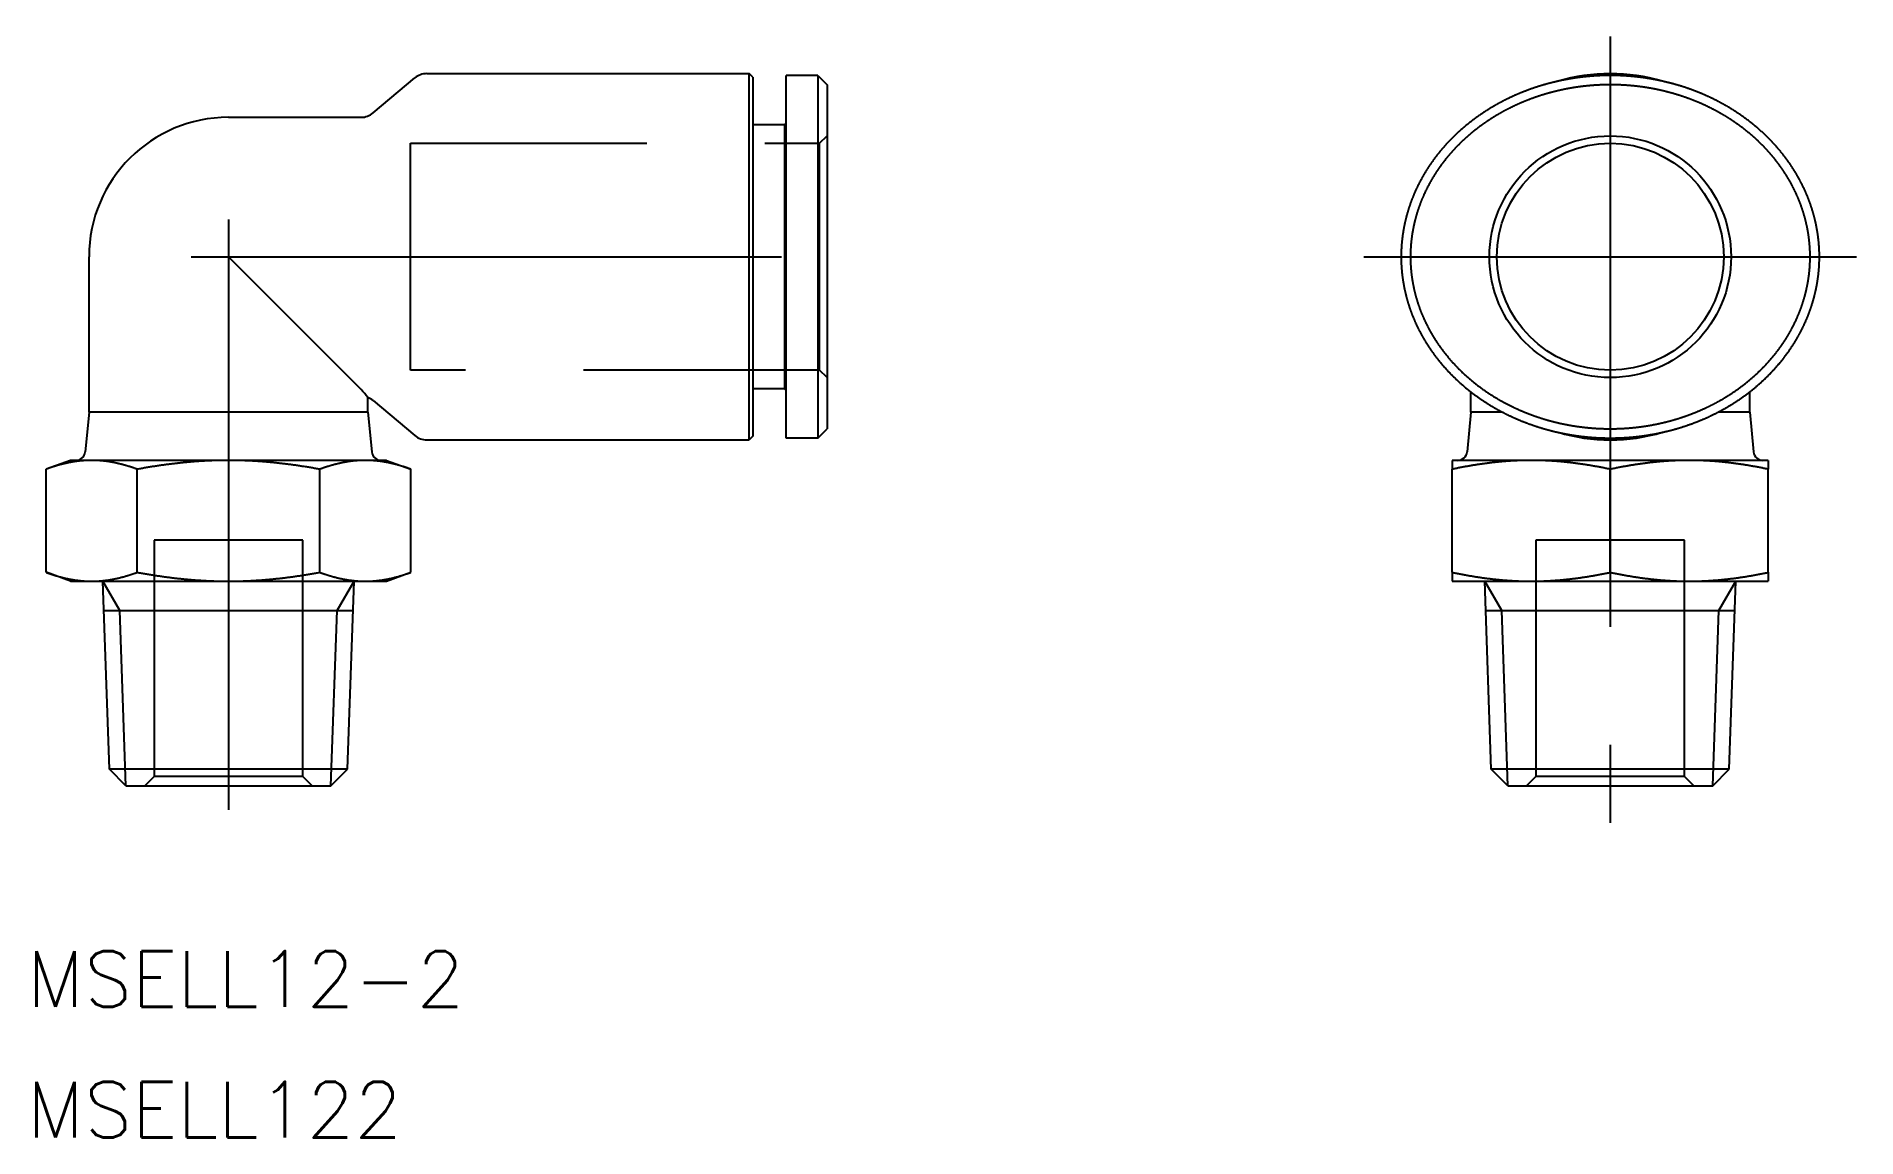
# Model space of a CAD drawing. Extents: x -10.3 to 87.6, y -18.9 to 40.3.
import ezdxf

# ---------------------------------------------------------------- set-up
doc = ezdxf.new("R2010")
doc.units = 0
doc.linetypes.add('CENTER', pattern=[50.8, 31.75, -6.35, 6.35, -6.35])
doc.linetypes.add('DASHED', pattern=[19.05, 12.7, -6.35])
doc.layers.get('0').update_dxf_attribs({"linetype": 'CONTINUOUS'})
doc.layers.add('CENTER', color=1, linetype='CENTER')
doc.styles.get("Standard").update_dxf_attribs({"font": 'txt.shx', "height": 3, "bigfont": 'bigfont.shx'})

msp = doc.modelspace()

# ---------------------------------------------------------------- texts
at = {"color": 7, "linetype": 'CONTINUOUS'}
for s, p in [('MSELL12-2', (-10.84618, -11.88721)), ('MSELL122', (-10.84618, -18.92056))]:
    msp.add_text(s, height=3, dxfattribs=at).set_placement(p)

# ---------------------------------------------------------------- linework, layer by layer
at = {"color": 7, "linetype": 'CONTINUOUS'}
for p, q in [((10.66403, 38.3), (28, 38.3)), ((28, 18.6), (28, 38.3)), ((28.2, 38.1), (28, 38.3)), ((30, 18.7), (30, 38.2)), ((31.7, 38.2), (30, 38.2)), ((31.7, 38.2), (31.7, 18.7)), ((31.7, 38.2), (32.2, 37.7)), ((7.77884, 36.18403), (10.02116, 38.06597)), ((28.2, 38.1), (28.2, 18.8)), ((32.2, 37.7), (32.2, 19.2)), ((0, 35.95), (7.13597, 35.95)), ((29.9, 35.55), (28.2, 35.55)), ((29.9, 35.55), (30, 35.65)), ((29.9, 35.55), (29.9, 21.35)), ((-7.5, 20.1), (-7.5, 28.45)), ((7.13597, 21.31403), (0, 28.45)), ((7.5, 20.1), (7.5, 20.88139)), ((7.77884, 20.71597), (10.02116, 18.83403)), ((29.9, 21.35), (28.2, 21.35)), ((29.9, 21.35), (30, 21.25)), ((66.82802, 20.1), (66.82802, 21.18278)), ((81.82802, 20.1), (81.82802, 21.18278)), ((-7.5, 20.1), (-7.70652, 17.95214)), ((7.5, 20.1), (-7.5, 20.1)), ((7.5, 20.1), (7.70652, 17.95214)), ((66.82802, 20.1), (66.6215, 17.95214)), ((68.51969, 20.1), (66.82802, 20.1)), ((81.82802, 20.1), (80.13635, 20.1)), ((81.82802, 20.1), (82.03455, 17.95214)), ((28.2, 18.8), (28, 18.6)), ((31.7, 18.7), (30, 18.7)), ((31.7, 18.7), (32.2, 19.2)), ((10.66403, 18.6), (28, 18.6)), ((-8.5, 17.5), (-9.81495, 17.0214)), ((-9.81495, 11.4786), (-9.81495, 17.0214)), ((8.5, 17.5), (-8.5, 17.5)), ((-4.90748, 11.4786), (-4.90748, 17.0214)), ((4.90748, 11.4786), (4.90748, 17.0214)), ((8.5, 17.5), (9.81495, 17.0214)), ((9.81495, 11.4786), (9.81495, 17.0214)), ((82.82802, 17.5), (65.82802, 17.5)), ((65.82802, 17.5), (65.82802, 17.0214)), ((65.82802, 11.4786), (65.82802, 17.0214)), ((74.32802, 11.4786), (74.32802, 17.0214)), ((82.82802, 17.5), (82.82802, 17.0214)), ((82.82802, 11.4786), (82.82802, 17.0214)), ((-8.5, 11), (-9.81495, 11.4786)), ((-8.5, 11), (8.5, 11)), ((-6.3996, 0.88697), (-6.75275, 11)), ((6.3996, 0.88697), (6.75275, 11)), ((8.5, 11), (9.81495, 11.4786)), ((65.82802, 11.4786), (65.82802, 11)), ((65.82802, 11), (82.82802, 11)), ((67.92842, 0.88697), (67.57527, 11)), ((80.72762, 0.88697), (81.08078, 11)), ((82.82802, 11.4786), (82.82802, 11)), ((-6.69765, 9.42191), (6.69765, 9.42191)), ((67.63038, 9.42191), (81.02567, 9.42191)), ((6.3996, 0.88697), (-6.3996, 0.88697)), ((-5.51263, 0), (-6.3996, 0.88697)), ((-5.51263, 0), (5.51263, 0)), ((5.51263, 0), (6.3996, 0.88697)), ((80.72762, 0.88697), (67.92842, 0.88697)), ((68.8154, 0), (67.92842, 0.88697)), ((68.8154, 0), (79.84065, 0)), ((79.84065, 0), (80.72762, 0.88697))]:
    msp.add_line(p, q, dxfattribs=at)
at = {"color": 3, "linetype": 'DASHED'}
for p, q in [((9.8, 34.55), (31.8, 34.55)), ((9.8, 22.35), (9.8, 34.55)), ((31.8, 34.55), (32.2, 34.95)), ((31.8, 22.35), (31.8, 34.55)), ((31.8, 22.35), (9.8, 22.35)), ((32.2, 21.95), (31.8, 22.35)), ((4, 13.2), (-4, 13.2)), ((-4, 13.2), (-4, 0.5)), ((4, 0.5), (4, 13.2)), ((70.32802, 13.2), (70.32802, 0.5)), ((78.32802, 13.2), (70.32802, 13.2)), ((78.32802, 0.5), (78.32802, 13.2)), ((-4, 0.5), (-4.5, 0)), ((4, 0.5), (-4, 0.5)), ((4.5, 0), (4, 0.5)), ((70.32802, 0.5), (69.82802, 0)), ((78.32802, 0.5), (70.32802, 0.5)), ((78.82802, 0), (78.32802, 0.5))]:
    msp.add_line(p, q, dxfattribs=at)
at = {"color": 3, "linetype": 'CONTINUOUS'}
for p, q in [((-5.84165, 9.42191), (-6.75275, 11)), ((5.84165, 9.42191), (6.75275, 11)), ((68.48638, 9.42191), (67.57527, 11)), ((80.16967, 9.42191), (81.08078, 11)), ((-5.51263, 0), (-5.84165, 9.42191)), ((5.51263, 0), (5.84165, 9.42191)), ((68.8154, 0), (68.48638, 9.42191)), ((79.84065, 0), (80.16967, 9.42191))]:
    msp.add_line(p, q, dxfattribs=at)
at = {"color": 7}
for points in [[(74.328, 18.7, 0), (74.3448, 18.7, 0), (74.3616, 18.7, 0), (74.3784, 18.7001, 0), (74.3952, 18.7002, 0), (74.4119, 18.7003, 0), (74.4287, 18.7004, 0), (74.4454, 18.7005, 0), (74.4622, 18.7007, 0), (74.4789, 18.7008, 0), (74.4957, 18.701, 0), (74.5124, 18.7013, 0), (74.5292, 18.7015, 0), (74.5459, 18.7018, 0), (74.5626, 18.7021, 0), (74.5794, 18.7024, 0), (74.5961, 18.7027, 0), (74.6129, 18.7031, 0), (74.6296, 18.7034, 0), (74.6464, 18.7038, 0), (74.6631, 18.7042, 0), (74.6799, 18.7047, 0), (74.6966, 18.7051, 0), (74.7134, 18.7056, 0), (74.7302, 18.7061, 0), (74.747, 18.7067, 0), (74.7638, 18.7072, 0), (74.7806, 18.7078, 0), (74.7974, 18.7084, 0), (74.8142, 18.709, 0), (74.831, 18.7096, 0), (74.8479, 18.7103, 0), (74.8647, 18.711, 0), (74.8816, 18.7117, 0), (74.8985, 18.7124, 0), (74.9154, 18.7132, 0), (74.9323, 18.714, 0), (74.9492, 18.7148, 0), (74.9662, 18.7156, 0), (74.9831, 18.7165, 0), (75.0001, 18.7173, 0), (75.0171, 18.7182, 0), (75.0341, 18.7192, 0), (75.0512, 18.7201, 0), (75.0682, 18.7211, 0), (75.0853, 18.7221, 0), (75.1024, 18.7231, 0), (75.1195, 18.7241, 0), (75.1367, 18.7252, 0), (75.1538, 18.7263, 0), (75.171, 18.7274, 0), (75.1882, 18.7285, 0), (75.2055, 18.7297, 0), (75.2227, 18.7309, 0), (75.24, 18.7321, 0), (75.2574, 18.7333, 0), (75.2747, 18.7346, 0), (75.2921, 18.7359, 0), (75.3095, 18.7372, 0), (75.327, 18.7385, 0), (75.3444, 18.7399, 0), (75.3619, 18.7413, 0), (75.3795, 18.7427, 0), (75.3971, 18.7441, 0), (75.4147, 18.7456, 0), (75.4323, 18.7471, 0), (75.45, 18.7486, 0), (75.4677, 18.7501, 0), (75.4854, 18.7517, 0), (75.5032, 18.7533, 0), (75.5211, 18.7549, 0), (75.5389, 18.7566, 0), (75.5568, 18.7582, 0), (75.5748, 18.76, 0), (75.5928, 18.7617, 0), (75.6108, 18.7635, 0), (75.6289, 18.7653, 0), (75.647, 18.7671, 0), (75.6651, 18.769, 0), (75.6833, 18.7709, 0), (75.7016, 18.7728, 0), (75.7199, 18.7748, 0), (75.7382, 18.7768, 0), (75.7566, 18.7788, 0), (75.7751, 18.7808, 0), (75.7936, 18.7829, 0), (75.8121, 18.7851, 0), (75.8307, 18.7872, 0), (75.8493, 18.7894, 0), (75.868, 18.7916, 0), (75.8868, 18.7939, 0), (75.9056, 18.7962, 0), (75.9244, 18.7985, 0), (75.9433, 18.8009, 0), (75.9623, 18.8033, 0), (75.9813, 18.8057, 0), (76.0004, 18.8082, 0), (76.0195, 18.8107, 0), (76.0387, 18.8133, 0), (76.058, 18.8159, 0), (76.0773, 18.8185, 0), (76.0967, 18.8212, 0), (76.1161, 18.8239, 0), (76.1356, 18.8266, 0), (76.1552, 18.8294, 0), (76.1748, 18.8322, 0), (76.1945, 18.8351, 0), (76.2143, 18.838, 0), (76.2341, 18.8409, 0), (76.254, 18.8439, 0), (76.274, 18.8469, 0), (76.294, 18.85, 0), (76.3141, 18.8531, 0), (76.3343, 18.8563, 0), (76.3545, 18.8595, 0), (76.3748, 18.8627, 0), (76.3952, 18.866, 0), (76.4156, 18.8693, 0), (76.4362, 18.8727, 0), (76.4568, 18.8762, 0), (76.4774, 18.8796, 0), (76.4982, 18.8832, 0), (76.519, 18.8867, 0), (76.5399, 18.8903, 0), (76.5608, 18.894, 0), (76.5818, 18.8977, 0), (76.6029, 18.9015, 0), (76.624, 18.9053, 0), (76.6453, 18.9092, 0), (76.6665, 18.9131, 0), (76.6879, 18.9171, 0), (76.7093, 18.9211, 0), (76.7307, 18.9251, 0), (76.7523, 18.9293, 0), (76.7739, 18.9334, 0), (76.7955, 18.9376, 0), (76.8172, 18.9419, 0), (76.839, 18.9462, 0), (76.8608, 18.9506, 0), (76.8827, 18.955, 0), (76.9047, 18.9595, 0), (76.9267, 18.964, 0), (76.9487, 18.9686, 0), (76.9709, 18.9732, 0), (76.993, 18.9779, 0), (77.0153, 18.9826, 0), (77.0376, 18.9874, 0), (77.0599, 18.9923, 0), (77.0823, 18.9971, 0), (77.1047, 19.0021, 0), (77.1272, 19.0071, 0), (77.1498, 19.0121, 0), (77.1724, 19.0172, 0), (77.195, 19.0224, 0), (77.2177, 19.0276, 0), (77.2405, 19.0329, 0), (77.2633, 19.0382, 0), (77.2861, 19.0436, 0), (77.309, 19.049, 0), (77.3319, 19.0545, 0), (77.3549, 19.0601, 0), (77.3779, 19.0657, 0), (77.401, 19.0713, 0), (77.4241, 19.077, 0), (77.4473, 19.0828, 0), (77.4705, 19.0886, 0), (77.4937, 19.0945, 0), (77.517, 19.1004, 0), (77.5403, 19.1064, 0), (77.5637, 19.1125, 0), (77.5871, 19.1186, 0), (77.6105, 19.1247, 0), (77.634, 19.131, 0), (77.6575, 19.1372, 0), (77.681, 19.1436, 0), (77.7046, 19.15, 0), (77.7282, 19.1564, 0), (77.7519, 19.1629, 0), (77.7756, 19.1695, 0), (77.7993, 19.1762, 0), (77.8231, 19.1828, 0), (77.8469, 19.1896, 0), (77.8707, 19.1964, 0), (77.8945, 19.2033, 0), (77.9184, 19.2102, 0), (77.9423, 19.2172, 0), (77.9663, 19.2242, 0), (77.9902, 19.2313, 0), (78.0142, 19.2385, 0), (78.0383, 19.2457, 0), (78.0623, 19.253, 0), (78.0864, 19.2604, 0), (78.1105, 19.2678, 0), (78.1346, 19.2753, 0), (78.1588, 19.2828, 0), (78.183, 19.2904, 0), (78.2071, 19.2981, 0), (78.2314, 19.3058, 0), (78.2556, 19.3136, 0), (78.2799, 19.3214, 0), (78.3042, 19.3293, 0), (78.3285, 19.3373, 0), (78.3528, 19.3453, 0), (78.3771, 19.3534, 0), (78.4015, 19.3616, 0), (78.4259, 19.3698, 0), (78.4503, 19.3781, 0), (78.4747, 19.3865, 0), (78.4991, 19.3949, 0), (78.5235, 19.4034, 0), (78.548, 19.4119, 0), (78.5724, 19.4205, 0), (78.5969, 19.4292, 0), (78.6214, 19.438, 0), (78.6459, 19.4468, 0), (78.6705, 19.4556, 0), (78.695, 19.4646, 0), (78.7196, 19.4735, 0), (78.7441, 19.4826, 0), (78.7687, 19.4917, 0), (78.7933, 19.5009, 0), (78.8179, 19.5102, 0), (78.8425, 19.5195, 0), (78.8671, 19.5289, 0), (78.8917, 19.5383, 0), (78.9164, 19.5478, 0), (78.941, 19.5574, 0), (78.9657, 19.567, 0), (78.9904, 19.5767, 0), (79.015, 19.5865, 0), (79.0397, 19.5964, 0), (79.0644, 19.6063, 0), (79.0891, 19.6162, 0), (79.1138, 19.6263, 0), (79.1386, 19.6364, 0), (79.1633, 19.6465, 0), (79.188, 19.6568, 0), (79.2128, 19.6671, 0), (79.2375, 19.6775, 0), (79.2622, 19.6879, 0), (79.287, 19.6984, 0), (79.3117, 19.709, 0), (79.3365, 19.7196, 0), (79.3613, 19.7303, 0), (79.386, 19.7411, 0), (79.4108, 19.7519, 0), (79.4356, 19.7628, 0), (79.4604, 19.7738, 0), (79.4851, 19.7848, 0), (79.5099, 19.7959, 0), (79.5347, 19.8071, 0), (79.5595, 19.8184, 0), (79.5843, 19.8297, 0), (79.609, 19.8411, 0), (79.6338, 19.8525, 0), (79.6586, 19.864, 0), (79.6834, 19.8756, 0), (79.7082, 19.8873, 0), (79.733, 19.899, 0), (79.7577, 19.9108, 0), (79.7825, 19.9227, 0), (79.8073, 19.9346, 0), (79.8321, 19.9466, 0), (79.8568, 19.9587, 0), (79.8816, 19.9708, 0), (79.9063, 19.983, 0), (79.9311, 19.9953, 0), (79.9558, 20.0077, 0), (79.9806, 20.0201, 0), (80.0053, 20.0326, 0), (80.0301, 20.0452, 0), (80.0548, 20.0578, 0), (80.0795, 20.0705, 0), (80.1042, 20.0833, 0), (80.1289, 20.0961, 0), (80.1537, 20.1091, 0), (80.1783, 20.1221, 0), (80.203, 20.1351, 0), (80.2277, 20.1482, 0), (80.2524, 20.1615, 0), (80.277, 20.1747, 0), (80.3017, 20.1881, 0), (80.3263, 20.2015, 0), (80.351, 20.215, 0), (80.3756, 20.2286, 0), (80.4002, 20.2422, 0), (80.4248, 20.2559, 0), (80.4493, 20.2697, 0), (80.4739, 20.2835, 0), (80.4985, 20.2975, 0), (80.523, 20.3114, 0), (80.5475, 20.3255, 0), (80.572, 20.3396, 0), (80.5965, 20.3538, 0), (80.621, 20.3681, 0), (80.6454, 20.3825, 0), (80.6699, 20.3969, 0), (80.6943, 20.4114, 0), (80.7187, 20.4259, 0), (80.743, 20.4406, 0), (80.7674, 20.4553, 0), (80.7917, 20.47, 0), (80.816, 20.4849, 0), (80.8403, 20.4998, 0), (80.8646, 20.5148, 0), (80.8889, 20.5298, 0), (80.9131, 20.5449, 0), (80.9373, 20.5601, 0), (80.9615, 20.5754, 0), (80.9856, 20.5907, 0), (81.0098, 20.6061, 0), (81.0339, 20.6216, 0), (81.0579, 20.6371, 0), (81.082, 20.6527, 0), (81.106, 20.6684, 0), (81.13, 20.6841, 0), (81.154, 20.7, 0), (81.1779, 20.7158, 0), (81.2018, 20.7318, 0), (81.2257, 20.7478, 0), (81.2496, 20.7639, 0), (81.2734, 20.7801, 0), (81.2972, 20.7963, 0), (81.321, 20.8126, 0), (81.3447, 20.8289, 0), (81.3684, 20.8454, 0), (81.3921, 20.8619, 0), (81.4157, 20.8784, 0), (81.4393, 20.8951, 0), (81.4629, 20.9118, 0), (81.4864, 20.9285, 0), (81.5099, 20.9454, 0), (81.5333, 20.9623, 0), (81.5568, 20.9792, 0), (81.5801, 20.9963, 0), (81.6035, 21.0134, 0), (81.6268, 21.0305, 0), (81.6501, 21.0478, 0), (81.6733, 21.0651, 0), (81.6965, 21.0825, 0), (81.7197, 21.0999, 0), (81.7428, 21.1174, 0), (81.7659, 21.135, 0), (81.7889, 21.1526, 0), (81.8119, 21.1703, 0), (81.8348, 21.1881, 0), (81.8578, 21.2059, 0), (81.8806, 21.2238, 0), (81.9034, 21.2418, 0), (81.9262, 21.2598, 0), (81.949, 21.2779, 0), (81.9716, 21.2961, 0), (81.9943, 21.3143, 0), (82.0169, 21.3326, 0), (82.0394, 21.3509, 0), (82.0619, 21.3694, 0), (82.0844, 21.3878, 0), (82.1068, 21.4064, 0), (82.1292, 21.425, 0), (82.1515, 21.4437, 0), (82.1737, 21.4624, 0), (82.196, 21.4812, 0), (82.2181, 21.5001, 0), (82.2402, 21.519, 0), (82.2623, 21.5379, 0), (82.2843, 21.557, 0), (82.3063, 21.5761, 0), (82.3282, 21.5952, 0), (82.35, 21.6145, 0), (82.3718, 21.6337, 0), (82.3936, 21.6531, 0), (82.4153, 21.6725, 0), (82.4369, 21.6919, 0), (82.4585, 21.7114, 0), (82.48, 21.731, 0), (82.5015, 21.7506, 0), (82.5229, 21.7703, 0), (82.5443, 21.7901, 0), (82.5656, 21.8099, 0), (82.5869, 21.8297, 0), (82.6081, 21.8496, 0), (82.6292, 21.8696, 0), (82.6503, 21.8896, 0), (82.6713, 21.9097, 0), (82.6922, 21.9298, 0), (82.7131, 21.95, 0), (82.734, 21.9703, 0), (82.7548, 21.9906, 0), (82.7755, 22.0109, 0), (82.7961, 22.0313, 0), (82.8167, 22.0518, 0), (82.8373, 22.0723, 0), (82.8578, 22.0929, 0), (82.8782, 22.1135, 0), (82.8985, 22.1342, 0), (82.9188, 22.1549, 0), (82.939, 22.1757, 0), (82.9592, 22.1965, 0), (82.9792, 22.2173, 0), (82.9993, 22.2383, 0), (83.0192, 22.2593, 0), (83.0391, 22.2803, 0), (83.0589, 22.3014, 0), (83.0787, 22.3225, 0), (83.0984, 22.3437, 0), (83.118, 22.3649, 0), (83.1376, 22.3862, 0), (83.1571, 22.4075, 0), (83.1765, 22.4288, 0), (83.1958, 22.4503, 0), (83.2151, 22.4717, 0), (83.2343, 22.4932, 0), (83.2534, 22.5148, 0), (83.2725, 22.5364, 0), (83.2915, 22.558, 0), (83.3104, 22.5797, 0), (83.3292, 22.6014, 0), (83.348, 22.6232, 0), (83.3667, 22.645, 0), (83.3853, 22.6669, 0), (83.4039, 22.6888, 0), (83.4224, 22.7107, 0), (83.4408, 22.7327, 0), (83.4591, 22.7548, 0), (83.4774, 22.7768, 0), (83.4956, 22.7989, 0), (83.5137, 22.8211, 0), (83.5318, 22.8433, 0), (83.5497, 22.8655, 0), (83.5676, 22.8878, 0), (83.5854, 22.9101, 0), (83.6032, 22.9324, 0), (83.6209, 22.9548, 0), (83.6384, 22.9772, 0), (83.656, 22.9997, 0), (83.6734, 23.0222, 0), (83.6908, 23.0447, 0), (83.7081, 23.0673, 0), (83.7253, 23.0898, 0), (83.7424, 23.1125, 0), (83.7595, 23.1351, 0), (83.7764, 23.1578, 0), (83.7934, 23.1806, 0), (83.8102, 23.2033, 0), (83.8269, 23.2261, 0), (83.8436, 23.249, 0), (83.8602, 23.2718, 0), (83.8767, 23.2947, 0), (83.8931, 23.3177, 0), (83.9095, 23.3406, 0), (83.9258, 23.3636, 0), (83.942, 23.3866, 0), (83.9581, 23.4097, 0), (83.9741, 23.4327, 0), (83.9901, 23.4559, 0), (84.0059, 23.479, 0), (84.0217, 23.5021, 0), (84.0375, 23.5253, 0), (84.0531, 23.5485, 0), (84.0686, 23.5718, 0), (84.0841, 23.5951, 0), (84.0995, 23.6184, 0), (84.1148, 23.6417, 0), (84.13, 23.665, 0), (84.1452, 23.6884, 0), (84.1602, 23.7118, 0), (84.1752, 23.7352, 0), (84.1901, 23.7586, 0), (84.2049, 23.7821, 0), (84.2197, 23.8056, 0), (84.2343, 23.8291, 0), (84.2489, 23.8527, 0), (84.2634, 23.8762, 0), (84.2778, 23.8998, 0), (84.2921, 23.9234, 0), (84.3064, 23.9471, 0), (84.3205, 23.9707, 0), (84.3346, 23.9944, 0), (84.3486, 24.0181, 0), (84.3625, 24.0418, 0), (84.3764, 24.0656, 0), (84.3901, 24.0894, 0), (84.4038, 24.1131, 0), (84.4174, 24.137, 0), (84.431, 24.1608, 0), (84.4444, 24.1847, 0), (84.4578, 24.2086, 0), (84.471, 24.2325, 0), (84.4842, 24.2564, 0), (84.4974, 24.2803, 0), (84.5104, 24.3043, 0), (84.5234, 24.3283, 0), (84.5362, 24.3523, 0), (84.549, 24.3763, 0), (84.5617, 24.4004, 0), (84.5744, 24.4245, 0), (84.5869, 24.4486, 0), (84.5994, 24.4727, 0), (84.6118, 24.4968, 0), (84.6241, 24.5209, 0), (84.6364, 24.5451, 0), (84.6485, 24.5693, 0), (84.6606, 24.5935, 0), (84.6726, 24.6177, 0), (84.6845, 24.642, 0), (84.6963, 24.6663, 0), (84.7081, 24.6905, 0), (84.7198, 24.7148, 0), (84.7313, 24.7392, 0), (84.7429, 24.7635, 0), (84.7543, 24.7878, 0), (84.7656, 24.8122, 0), (84.7769, 24.8366, 0), (84.7881, 24.861, 0), (84.7992, 24.8854, 0), (84.8103, 24.9099, 0), (84.8212, 24.9343, 0), (84.8321, 24.9588, 0), (84.8429, 24.9833, 0), (84.8536, 25.0078, 0), (84.8642, 25.0323, 0), (84.8748, 25.0568, 0), (84.8852, 25.0814, 0), (84.8956, 25.106, 0), (84.906, 25.1305, 0), (84.9162, 25.1551, 0), (84.9263, 25.1798, 0), (84.9364, 25.2044, 0), (84.9464, 25.229, 0), (84.9563, 25.2537, 0), (84.9662, 25.2783, 0), (84.9759, 25.303, 0), (84.9856, 25.3277, 0), (84.9952, 25.3524, 0), (85.0047, 25.3772, 0), (85.0141, 25.4019, 0), (85.0235, 25.4267, 0), (85.0328, 25.4514, 0), (85.042, 25.4762, 0), (85.0511, 25.501, 0), (85.0601, 25.5258, 0), (85.0691, 25.5506, 0), (85.078, 25.5754, 0), (85.0868, 25.6003, 0), (85.0955, 25.6251, 0), (85.1041, 25.65, 0), (85.1127, 25.6749, 0), (85.1212, 25.6998, 0), (85.1296, 25.7247, 0), (85.1379, 25.7496, 0), (85.1462, 25.7745, 0), (85.1543, 25.7995, 0), (85.1624, 25.8244, 0), (85.1704, 25.8494, 0), (85.1784, 25.8743, 0), (85.1862, 25.8993, 0), (85.194, 25.9243, 0), (85.2017, 25.9493, 0), (85.2093, 25.9743, 0), (85.2169, 25.9993, 0), (85.2243, 26.0244, 0), (85.2317, 26.0494, 0), (85.239, 26.0745, 0), (85.2462, 26.0995, 0), (85.2534, 26.1246, 0), (85.2604, 26.1497, 0), (85.2674, 26.1748, 0), (85.2743, 26.1999, 0), (85.2812, 26.225, 0), (85.2879, 26.2501, 0), (85.2946, 26.2752, 0), (85.3012, 26.3004, 0), (85.3077, 26.3255, 0), (85.3142, 26.3507, 0), (85.3205, 26.3758, 0), (85.3268, 26.401, 0), (85.333, 26.4262, 0), (85.3391, 26.4514, 0), (85.3452, 26.4765, 0), (85.3511, 26.5017, 0), (85.357, 26.527, 0), (85.3628, 26.5522, 0), (85.3686, 26.5774, 0), (85.3742, 26.6026, 0), (85.3798, 26.6279, 0), (85.3853, 26.6531, 0), (85.3907, 26.6783, 0), (85.3961, 26.7036, 0), (85.4014, 26.7289, 0), (85.4065, 26.7541, 0), (85.4117, 26.7794, 0), (85.4167, 26.8047, 0), (85.4216, 26.83, 0), (85.4265, 26.8553, 0), (85.4313, 26.8806, 0), (85.436, 26.9059, 0), (85.4407, 26.9312, 0), (85.4453, 26.9565, 0), (85.4498, 26.9818, 0), (85.4542, 27.0071, 0), (85.4585, 27.0325, 0), (85.4628, 27.0578, 0), (85.4669, 27.0832, 0), (85.471, 27.1085, 0), (85.4751, 27.1339, 0), (85.479, 27.1592, 0), (85.4829, 27.1846, 0), (85.4867, 27.2099, 0), (85.4904, 27.2353, 0), (85.494, 27.2607, 0), (85.4976, 27.2861, 0), (85.5011, 27.3114, 0), (85.5045, 27.3368, 0), (85.5078, 27.3622, 0), (85.5111, 27.3876, 0), (85.5142, 27.413, 0), (85.5173, 27.4384, 0), (85.5203, 27.4638, 0), (85.5233, 27.4892, 0), (85.5262, 27.5146, 0), (85.5289, 27.5401, 0), (85.5316, 27.5655, 0), (85.5343, 27.5909, 0), (85.5368, 27.6163, 0), (85.5393, 27.6417, 0), (85.5417, 27.6672, 0), (85.544, 27.6926, 0), (85.5463, 27.718, 0), (85.5485, 27.7435, 0), (85.5506, 27.7689, 0), (85.5526, 27.7944, 0), (85.5545, 27.8198, 0), (85.5564, 27.8453, 0), (85.5582, 27.8707, 0), (85.5599, 27.8962, 0), (85.5615, 27.9216, 0), (85.5631, 27.9471, 0), (85.5645, 27.9725, 0), (85.5659, 27.998, 0), (85.5673, 28.0234, 0), (85.5685, 28.0489, 0), (85.5697, 28.0744, 0), (85.5708, 28.0998, 0), (85.5718, 28.1253, 0), (85.5727, 28.1507, 0), (85.5736, 28.1762, 0), (85.5744, 28.2017, 0), (85.5751, 28.2271, 0), (85.5757, 28.2526, 0), (85.5763, 28.2781, 0), (85.5768, 28.3036, 0), (85.5772, 28.329, 0), (85.5775, 28.3545, 0), (85.5777, 28.38, 0), (85.5779, 28.4054, 0), (85.578, 28.4309, 0), (85.578, 28.4564, 0), (85.578, 28.4819, 0), (85.5778, 28.5073, 0), (85.5776, 28.5328, 0), (85.5773, 28.5583, 0), (85.577, 28.5838, 0), (85.5765, 28.6092, 0), (85.576, 28.6347, 0), (85.5754, 28.6602, 0), (85.5747, 28.6856, 0), (85.574, 28.7111, 0), (85.5731, 28.7366, 0), (85.5722, 28.762, 0), (85.5713, 28.7875, 0), (85.5702, 28.8129, 0), (85.5691, 28.8384, 0), (85.5679, 28.8638, 0), (85.5666, 28.8893, 0), (85.5652, 28.9147, 0), (85.5638, 28.9402, 0), (85.5623, 28.9656, 0), (85.5607, 28.991, 0), (85.559, 29.0164, 0), (85.5572, 29.0419, 0), (85.5554, 29.0673, 0), (85.5535, 29.0927, 0), (85.5516, 29.1181, 0), (85.5495, 29.1435, 0), (85.5474, 29.1689, 0), (85.5452, 29.1943, 0), (85.5429, 29.2197, 0), (85.5405, 29.2451, 0), (85.5381, 29.2704, 0), (85.5356, 29.2958, 0), (85.533, 29.3212, 0), (85.5303, 29.3465, 0), (85.5276, 29.3719, 0), (85.5248, 29.3972, 0), (85.5219, 29.4225, 0), (85.5189, 29.4479, 0), (85.5159, 29.4732, 0), (85.5128, 29.4985, 0), (85.5096, 29.5238, 0), (85.5063, 29.5491, 0), (85.503, 29.5744, 0), (85.4995, 29.5997, 0), (85.496, 29.6249, 0), (85.4925, 29.6502, 0), (85.4888, 29.6754, 0), (85.4851, 29.7007, 0), (85.4813, 29.7259, 0), (85.4774, 29.7511, 0), (85.4734, 29.7764, 0), (85.4694, 29.8016, 0), (85.4653, 29.8268, 0), (85.4611, 29.8519, 0), (85.4569, 29.8771, 0), (85.4525, 29.9023, 0), (85.4481, 29.9274, 0), (85.4436, 29.9525, 0), (85.4391, 29.9777, 0), (85.4344, 30.0028, 0), (85.4297, 30.0279, 0), (85.4249, 30.053, 0), (85.4201, 30.078, 0), (85.4151, 30.1031, 0), (85.4101, 30.1281, 0), (85.405, 30.1532, 0), (85.3999, 30.1782, 0), (85.3946, 30.2032, 0), (85.3893, 30.2282, 0), (85.3839, 30.2531, 0), (85.3785, 30.2781, 0), (85.3729, 30.303, 0), (85.3673, 30.328, 0), (85.3616, 30.3529, 0), (85.3559, 30.3778, 0), (85.3501, 30.4026, 0), (85.3442, 30.4275, 0), (85.3382, 30.4524, 0), (85.3321, 30.4772, 0), (85.326, 30.502, 0), (85.3198, 30.5268, 0), (85.3135, 30.5516, 0), (85.3072, 30.5763, 0), (85.3008, 30.6011, 0), (85.2943, 30.6258, 0), (85.2877, 30.6505, 0), (85.2811, 30.6752, 0), (85.2744, 30.6998, 0), (85.2676, 30.7245, 0), (85.2607, 30.7491, 0), (85.2538, 30.7737, 0), (85.2468, 30.7983, 0), (85.2397, 30.8229, 0), (85.2326, 30.8474, 0), (85.2254, 30.872, 0), (85.2181, 30.8965, 0), (85.2107, 30.9209, 0), (85.2033, 30.9454, 0), (85.1958, 30.9698, 0), (85.1882, 30.9943, 0), (85.1806, 31.0187, 0), (85.1728, 31.043, 0), (85.1651, 31.0674, 0), (85.1572, 31.0917, 0), (85.1493, 31.116, 0), (85.1413, 31.1403, 0), (85.1332, 31.1646, 0), (85.125, 31.1888, 0), (85.1168, 31.213, 0), (85.1085, 31.2372, 0), (85.1002, 31.2614, 0), (85.0918, 31.2855, 0), (85.0833, 31.3096, 0), (85.0747, 31.3337, 0), (85.0661, 31.3578, 0), (85.0574, 31.3818, 0), (85.0486, 31.4058, 0), (85.0397, 31.4298, 0), (85.0308, 31.4538, 0), (85.0218, 31.4777, 0), (85.0128, 31.5016, 0), (85.0037, 31.5255, 0), (84.9945, 31.5493, 0), (84.9852, 31.5732, 0), (84.9759, 31.597, 0), (84.9665, 31.6207, 0), (84.957, 31.6445, 0), (84.9475, 31.6682, 0), (84.9379, 31.6919, 0), (84.9282, 31.7155, 0), (84.9185, 31.7392, 0), (84.9087, 31.7628, 0), (84.8988, 31.7863, 0), (84.8889, 31.8099, 0), (84.8789, 31.8334, 0), (84.8688, 31.8568, 0), (84.8587, 31.8803, 0), (84.8485, 31.9037, 0), (84.8382, 31.9271, 0), (84.8279, 31.9505, 0), (84.8175, 31.9738, 0), (84.8071, 31.9971, 0), (84.7965, 32.0204, 0), (84.786, 32.0436, 0), (84.7753, 32.0668, 0), (84.7646, 32.09, 0), (84.7538, 32.1131, 0), (84.7429, 32.1362, 0), (84.732, 32.1593, 0), (84.7211, 32.1823, 0), (84.71, 32.2053, 0), (84.6989, 32.2283, 0), (84.6877, 32.2513, 0), (84.6765, 32.2742, 0), (84.6652, 32.297, 0), (84.6539, 32.3199, 0), (84.6425, 32.3427, 0), (84.631, 32.3655, 0), (84.6194, 32.3882, 0), (84.6078, 32.4109, 0), (84.5962, 32.4336, 0), (84.5844, 32.4562, 0), (84.5726, 32.4788, 0), (84.5608, 32.5014, 0), (84.5489, 32.5239, 0), (84.5369, 32.5464, 0), (84.5249, 32.5689, 0), (84.5128, 32.5913, 0), (84.5006, 32.6137, 0), (84.4884, 32.636, 0), (84.4761, 32.6583, 0), (84.4638, 32.6806, 0), (84.4514, 32.7029, 0), (84.4389, 32.7251, 0), (84.4264, 32.7472, 0), (84.4138, 32.7693, 0), (84.4012, 32.7914, 0), (84.3885, 32.8135, 0), (84.3758, 32.8355, 0), (84.363, 32.8575, 0), (84.3501, 32.8794, 0), (84.3372, 32.9013, 0), (84.3242, 32.9231, 0), (84.3112, 32.9449, 0), (84.2981, 32.9667, 0), (84.2849, 32.9885, 0), (84.2717, 33.0102, 0), (84.2584, 33.0318, 0), (84.2451, 33.0534, 0), (84.2317, 33.075, 0), (84.2183, 33.0965, 0), (84.2048, 33.118, 0), (84.1913, 33.1395, 0), (84.1777, 33.1609, 0), (84.164, 33.1823, 0), (84.1503, 33.2036, 0), (84.1365, 33.2249, 0), (84.1227, 33.2462, 0), (84.1089, 33.2674, 0), (84.0949, 33.2886, 0), (84.0809, 33.3097, 0), (84.0669, 33.3308, 0), (84.0528, 33.3519, 0), (84.0387, 33.3729, 0), (84.0245, 33.3939, 0), (84.0102, 33.4148, 0), (83.9959, 33.4357, 0), (83.9815, 33.4566, 0), (83.9671, 33.4774, 0), (83.9527, 33.4982, 0), (83.9382, 33.5189, 0), (83.9236, 33.5396, 0), (83.909, 33.5603, 0), (83.8943, 33.5809, 0), (83.8796, 33.6014, 0), (83.8648, 33.622, 0), (83.8499, 33.6424, 0), (83.8351, 33.6629, 0), (83.8201, 33.6833, 0), (83.8051, 33.7037, 0), (83.7901, 33.724, 0), (83.775, 33.7443, 0), (83.7599, 33.7645, 0), (83.7447, 33.7847, 0), (83.7294, 33.8048, 0), (83.7141, 33.8249, 0), (83.6988, 33.845, 0), (83.6834, 33.865, 0), (83.668, 33.885, 0), (83.6525, 33.905, 0), (83.6369, 33.9249, 0), (83.6214, 33.9447, 0), (83.6057, 33.9645, 0), (83.59, 33.9843, 0), (83.5743, 34.004, 0), (83.5585, 34.0237, 0), (83.5427, 34.0434, 0), (83.5268, 34.063, 0), (83.5109, 34.0825, 0), (83.4949, 34.102, 0), (83.4789, 34.1215, 0), (83.4628, 34.1409, 0), (83.4467, 34.1603, 0), (83.4305, 34.1797, 0), (83.4143, 34.199, 0), (83.398, 34.2182, 0), (83.3817, 34.2375, 0), (83.3653, 34.2566, 0), (83.3489, 34.2758, 0), (83.3325, 34.2949, 0), (83.316, 34.3139, 0), (83.2994, 34.3329, 0), (83.2828, 34.3519, 0), (83.2662, 34.3708, 0), (83.2495, 34.3897, 0), (83.2327, 34.4085, 0), (83.216, 34.4273, 0), (83.1991, 34.446, 0), (83.1823, 34.4648, 0), (83.1653, 34.4834, 0), (83.1484, 34.502, 0), (83.1314, 34.5206, 0), (83.1143, 34.5391, 0), (83.0972, 34.5576, 0), (83.0801, 34.5761, 0), (83.0629, 34.5945, 0), (83.0456, 34.6128, 0), (83.0283, 34.6312, 0), (83.011, 34.6494, 0), (82.9937, 34.6677, 0), (82.9762, 34.6858, 0), (82.9588, 34.704, 0), (82.9413, 34.7221, 0), (82.9237, 34.7401, 0), (82.9061, 34.7581, 0), (82.8885, 34.7761, 0), (82.8708, 34.794, 0), (82.8531, 34.8119, 0), (82.8353, 34.8297, 0), (82.8175, 34.8475, 0), (82.7997, 34.8653, 0), (82.7818, 34.883, 0), (82.7639, 34.9006, 0), (82.7459, 34.9183, 0), (82.7279, 34.9358, 0), (82.7098, 34.9534, 0), (82.6917, 34.9708, 0), (82.6736, 34.9883, 0), (82.6554, 35.0057, 0), (82.6371, 35.023, 0), (82.6189, 35.0403, 0), (82.6006, 35.0576, 0), (82.5822, 35.0748, 0), (82.5638, 35.092, 0), (82.5454, 35.1091, 0), (82.5269, 35.1262, 0), (82.5084, 35.1432, 0), (82.4898, 35.1602, 0), (82.4712, 35.1772, 0), (82.4526, 35.1941, 0), (82.4339, 35.2109, 0), (82.4152, 35.2278, 0), (82.3964, 35.2445, 0), (82.3776, 35.2613, 0), (82.3588, 35.2779, 0), (82.3399, 35.2946, 0), (82.321, 35.3112, 0), (82.3021, 35.3277, 0), (82.2831, 35.3442, 0), (82.264, 35.3607, 0), (82.245, 35.3771, 0), (82.2259, 35.3934, 0), (82.2067, 35.4098, 0), (82.1875, 35.426, 0), (82.1683, 35.4423, 0), (82.149, 35.4584, 0), (82.1297, 35.4746, 0), (82.1104, 35.4907, 0), (82.091, 35.5067, 0), (82.0716, 35.5227, 0), (82.0522, 35.5387, 0), (82.0327, 35.5546, 0), (82.0132, 35.5704, 0), (81.9936, 35.5863, 0), (81.974, 35.602, 0), (81.9544, 35.6178, 0), (81.9347, 35.6334, 0), (81.915, 35.6491, 0), (81.8953, 35.6647, 0), (81.8755, 35.6802, 0), (81.8557, 35.6957, 0), (81.8358, 35.7112, 0), (81.8159, 35.7266, 0), (81.796, 35.7419, 0), (81.7761, 35.7572, 0), (81.7561, 35.7725, 0), (81.736, 35.7877, 0), (81.716, 35.8029, 0), (81.6959, 35.818, 0), (81.6758, 35.8331, 0), (81.6556, 35.8481, 0), (81.6354, 35.8631, 0), (81.6152, 35.8781, 0), (81.5949, 35.893, 0), (81.5746, 35.9078, 0), (81.5543, 35.9226, 0), (81.5339, 35.9374, 0), (81.5135, 35.9521, 0), (81.4931, 35.9667, 0), (81.4727, 35.9813, 0), (81.4522, 35.9959, 0), (81.4316, 36.0104, 0), (81.4111, 36.0249, 0), (81.3905, 36.0393, 0), (81.3699, 36.0537, 0), (81.3492, 36.0681, 0), (81.3285, 36.0823, 0), (81.3078, 36.0966, 0), (81.2871, 36.1108, 0), (81.2663, 36.1249, 0), (81.2455, 36.139, 0), (81.2246, 36.1531, 0), (81.2038, 36.1671, 0), (81.1829, 36.181, 0), (81.1619, 36.1949, 0), (81.141, 36.2088, 0), (81.12, 36.2226, 0), (81.0989, 36.2364, 0), (81.0779, 36.2501, 0), (81.0568, 36.2638, 0), (81.0357, 36.2774, 0), (81.0145, 36.291, 0), (80.9934, 36.3045, 0), (80.9722, 36.318, 0), (80.9509, 36.3314, 0), (80.9297, 36.3448, 0), (80.9084, 36.3581, 0), (80.8871, 36.3714, 0), (80.8657, 36.3847, 0), (80.8444, 36.3979, 0), (80.823, 36.411, 0), (80.8015, 36.4241, 0), (80.7801, 36.4371, 0), (80.7586, 36.4501, 0), (80.7371, 36.4631, 0), (80.7155, 36.476, 0), (80.694, 36.4889, 0), (80.6724, 36.5017, 0), (80.6508, 36.5144, 0), (80.6291, 36.5271, 0), (80.6075, 36.5398, 0), (80.5858, 36.5524, 0), (80.5641, 36.565, 0), (80.5423, 36.5775, 0), (80.5205, 36.59, 0), (80.4987, 36.6024, 0), (80.4769, 36.6148, 0), (80.4551, 36.6271, 0), (80.4332, 36.6394, 0), (80.4113, 36.6516, 0), (80.3894, 36.6638, 0), (80.3674, 36.6759, 0), (80.3455, 36.688, 0), (80.3235, 36.7001, 0), (80.3014, 36.712, 0), (80.2794, 36.724, 0), (80.2573, 36.7359, 0), (80.2352, 36.7477, 0), (80.2131, 36.7595, 0), (80.191, 36.7713, 0), (80.1688, 36.783, 0), (80.1466, 36.7946, 0), (80.1244, 36.8062, 0), (80.1022, 36.8178, 0), (80.0799, 36.8293, 0), (80.0576, 36.8407, 0), (80.0353, 36.8521, 0), (80.013, 36.8635, 0), (79.9907, 36.8748, 0), (79.9683, 36.8861, 0), (79.9459, 36.8973, 0), (79.9235, 36.9085, 0), (79.901, 36.9196, 0), (79.8786, 36.9307, 0), (79.8561, 36.9417, 0), (79.8336, 36.9526, 0), (79.8111, 36.9636, 0), (79.7886, 36.9744, 0), (79.766, 36.9853, 0), (79.7434, 36.9961, 0), (79.7208, 37.0068, 0), (79.6982, 37.0175, 0), (79.6755, 37.0281, 0), (79.6529, 37.0387, 0), (79.6302, 37.0492, 0), (79.6075, 37.0597, 0), (79.5847, 37.0701, 0), (79.562, 37.0805, 0), (79.5392, 37.0909, 0), (79.5165, 37.1012, 0), (79.4936, 37.1114, 0), (79.4708, 37.1216, 0), (79.448, 37.1318, 0), (79.4251, 37.1419, 0), (79.4022, 37.1519, 0), (79.3793, 37.1619, 0), (79.3564, 37.1719, 0), (79.3335, 37.1818, 0), (79.3105, 37.1916, 0), (79.2876, 37.2014, 0), (79.2646, 37.2112, 0), (79.2416, 37.2209, 0), (79.2185, 37.2305, 0), (79.1955, 37.2402, 0), (79.1724, 37.2497, 0), (79.1494, 37.2592, 0), (79.1263, 37.2687, 0), (79.1031, 37.2781, 0), (79.08, 37.2875, 0), (79.0568, 37.2968, 0), (79.0337, 37.3061, 0), (79.0105, 37.3153, 0), (78.9873, 37.3245, 0), (78.9641, 37.3336, 0), (78.9408, 37.3427, 0), (78.9175, 37.3518, 0), (78.8943, 37.3608, 0), (78.871, 37.3697, 0), (78.8477, 37.3786, 0), (78.8243, 37.3874, 0), (78.801, 37.3962, 0), (78.7776, 37.405, 0), (78.7543, 37.4137, 0), (78.7309, 37.4223, 0), (78.7075, 37.4309, 0), (78.684, 37.4395, 0), (78.6606, 37.448, 0), (78.6371, 37.4564, 0), (78.6136, 37.4648, 0), (78.5902, 37.4732, 0), (78.5667, 37.4815, 0), (78.5431, 37.4898, 0), (78.5196, 37.498, 0), (78.496, 37.5062, 0), (78.4725, 37.5143, 0), (78.4489, 37.5224, 0), (78.4253, 37.5304, 0), (78.4017, 37.5384, 0), (78.378, 37.5463, 0), (78.3544, 37.5542, 0), (78.3307, 37.562, 0), (78.307, 37.5698, 0), (78.2834, 37.5775, 0), (78.2597, 37.5852, 0), (78.2359, 37.5929, 0), (78.2122, 37.6005, 0), (78.1884, 37.608, 0), (78.1647, 37.6155, 0), (78.1409, 37.6229, 0), (78.1171, 37.6303, 0), (78.0933, 37.6377, 0), (78.0695, 37.645, 0), (78.0457, 37.6523, 0), (78.0218, 37.6595, 0), (77.9979, 37.6666, 0), (77.9741, 37.6737, 0), (77.9502, 37.6808, 0), (77.9263, 37.6878, 0), (77.9024, 37.6948, 0), (77.8784, 37.7017, 0), (77.8545, 37.7086, 0), (77.8305, 37.7154, 0), (77.8066, 37.7222, 0), (77.7826, 37.7289, 0), (77.7586, 37.7356, 0), (77.7346, 37.7423, 0), (77.7106, 37.7488, 0), (77.6865, 37.7554, 0), (77.6625, 37.7619, 0), (77.6384, 37.7683, 0), (77.6144, 37.7747, 0), (77.5903, 37.7811, 0), (77.5662, 37.7874, 0), (77.5421, 37.7936, 0), (77.518, 37.7998, 0), (77.4939, 37.806, 0), (77.4697, 37.8121, 0), (77.4456, 37.8182, 0), (77.4214, 37.8242, 0), (77.3972, 37.8301, 0), (77.373, 37.8361, 0), (77.3488, 37.8419, 0), (77.3246, 37.8478, 0), (77.3004, 37.8535, 0), (77.2762, 37.8593, 0), (77.252, 37.8649, 0), (77.2277, 37.8706, 0), (77.2034, 37.8762, 0), (77.1792, 37.8817, 0), (77.1549, 37.8872, 0), (77.1306, 37.8926, 0), (77.1063, 37.898, 0), (77.082, 37.9034, 0), (77.0576, 37.9087, 0), (77.0333, 37.9139, 0), (77.009, 37.9191, 0), (76.9846, 37.9243, 0), (76.9602, 37.9294, 0), (76.9359, 37.9344, 0), (76.9115, 37.9394, 0), (76.8871, 37.9444, 0), (76.8627, 37.9493, 0), (76.8383, 37.9542, 0), (76.8139, 37.959, 0), (76.7894, 37.9638, 0), (76.765, 37.9685, 0), (76.7405, 37.9732, 0), (76.7161, 37.9778, 0), (76.6916, 37.9824, 0), (76.6671, 37.9869, 0), (76.6427, 37.9914, 0), (76.6182, 37.9958, 0), (76.5937, 38.0002, 0), (76.5691, 38.0046, 0), (76.5446, 38.0089, 0), (76.5201, 38.0131, 0), (76.4956, 38.0173, 0), (76.471, 38.0215, 0), (76.4465, 38.0256, 0), (76.4219, 38.0296, 0), (76.3974, 38.0336, 0), (76.3728, 38.0376, 0), (76.3482, 38.0415, 0), (76.3236, 38.0454, 0), (76.299, 38.0492, 0), (76.2744, 38.053, 0), (76.2498, 38.0567, 0), (76.2252, 38.0604, 0), (76.2006, 38.064, 0), (76.1759, 38.0676, 0), (76.1513, 38.0711, 0), (76.1267, 38.0746, 0), (76.102, 38.078, 0), (76.0773, 38.0814, 0), (76.0527, 38.0847, 0), (76.028, 38.088, 0), (76.0033, 38.0913, 0), (75.9786, 38.0945, 0), (75.954, 38.0976, 0), (75.9293, 38.1007, 0), (75.9046, 38.1038, 0), (75.8799, 38.1068, 0), (75.8551, 38.1098, 0), (75.8304, 38.1127, 0), (75.8057, 38.1155, 0), (75.781, 38.1183, 0), (75.7562, 38.1211, 0), (75.7315, 38.1238, 0), (75.7068, 38.1265, 0), (75.682, 38.1291, 0), (75.6572, 38.1317, 0), (75.6325, 38.1342, 0), (75.6077, 38.1367, 0), (75.583, 38.1391, 0), (75.5582, 38.1415, 0), (75.5334, 38.1439, 0), (75.5086, 38.1462, 0), (75.4838, 38.1484, 0), (75.459, 38.1506, 0), (75.4342, 38.1527, 0), (75.4094, 38.1548, 0), (75.3846, 38.1569, 0), (75.3598, 38.1589, 0), (75.335, 38.1609, 0), (75.3102, 38.1628, 0), (75.2854, 38.1646, 0), (75.2606, 38.1664, 0), (75.2357, 38.1682, 0), (75.2109, 38.1699, 0), (75.1861, 38.1716, 0), (75.1612, 38.1732, 0), (75.1364, 38.1748, 0), (75.1116, 38.1763, 0), (75.0867, 38.1778, 0), (75.0619, 38.1792, 0), (75.037, 38.1806, 0), (75.0122, 38.182, 0), (74.9873, 38.1832, 0), (74.9624, 38.1845, 0), (74.9376, 38.1857, 0), (74.9127, 38.1868, 0), (74.8879, 38.1879, 0), (74.863, 38.189, 0), (74.8381, 38.19, 0), (74.8132, 38.1909, 0), (74.7884, 38.1918, 0), (74.7635, 38.1927, 0), (74.7386, 38.1935, 0), (74.7137, 38.1943, 0), (74.6889, 38.195, 0), (74.664, 38.1957, 0), (74.6391, 38.1963, 0), (74.6142, 38.1968, 0), (74.5893, 38.1974, 0), (74.5645, 38.1978, 0), (74.5396, 38.1983, 0), (74.5147, 38.1987, 0), (74.4898, 38.199, 0), (74.4649, 38.1993, 0), (74.44, 38.1995, 0), (74.4151, 38.1997, 0), (74.3902, 38.1999, 0), (74.3654, 38.1999, 0), (74.3405, 38.2, 0), (74.3156, 38.2, 0), (74.2907, 38.1999, 0), (74.2658, 38.1999, 0), (74.2409, 38.1997, 0), (74.216, 38.1995, 0), (74.1911, 38.1993, 0), (74.1662, 38.199, 0), (74.1414, 38.1987, 0), (74.1165, 38.1983, 0), (74.0916, 38.1978, 0), (74.0667, 38.1974, 0), (74.0418, 38.1968, 0), (74.0169, 38.1963, 0), (73.9921, 38.1957, 0), (73.9672, 38.195, 0), (73.9423, 38.1943, 0), (73.9174, 38.1935, 0), (73.8925, 38.1927, 0), (73.8677, 38.1918, 0), (73.8428, 38.1909, 0), (73.8179, 38.19, 0), (73.7931, 38.189, 0), (73.7682, 38.1879, 0), (73.7433, 38.1868, 0), (73.7185, 38.1857, 0), (73.6936, 38.1845, 0), (73.6687, 38.1832, 0), (73.6439, 38.182, 0), (73.619, 38.1806, 0), (73.5942, 38.1792, 0), (73.5693, 38.1778, 0), (73.5445, 38.1763, 0), (73.5197, 38.1748, 0), (73.4948, 38.1732, 0), (73.47, 38.1716, 0), (73.4451, 38.1699, 0), (73.4203, 38.1682, 0), (73.3955, 38.1664, 0), (73.3707, 38.1646, 0), (73.3458, 38.1628, 0), (73.321, 38.1609, 0), (73.2962, 38.1589, 0), (73.2714, 38.1569, 0), (73.2466, 38.1549, 0), (73.2218, 38.1528, 0), (73.197, 38.1506, 0), (73.1722, 38.1484, 0), (73.1474, 38.1462, 0), (73.1226, 38.1439, 0), (73.0979, 38.1415, 0), (73.0731, 38.1392, 0), (73.0483, 38.1367, 0), (73.0236, 38.1342, 0), (72.9988, 38.1317, 0), (72.974, 38.1291, 0), (72.9493, 38.1265, 0), (72.9246, 38.1238, 0), (72.8998, 38.1211, 0), (72.8751, 38.1183, 0), (72.8503, 38.1155, 0), (72.8256, 38.1127, 0), (72.8009, 38.1098, 0), (72.7762, 38.1068, 0), (72.7515, 38.1038, 0), (72.7268, 38.1007, 0), (72.7021, 38.0976, 0), (72.6774, 38.0945, 0), (72.6527, 38.0913, 0), (72.628, 38.088, 0), (72.6034, 38.0847, 0), (72.5787, 38.0814, 0), (72.554, 38.078, 0), (72.5294, 38.0746, 0), (72.5048, 38.0711, 0), (72.4801, 38.0676, 0), (72.4555, 38.064, 0), (72.4309, 38.0604, 0), (72.4062, 38.0567, 0), (72.3816, 38.053, 0), (72.357, 38.0492, 0), (72.3324, 38.0454, 0), (72.3078, 38.0415, 0), (72.2833, 38.0376, 0), (72.2587, 38.0336, 0), (72.2341, 38.0296, 0), (72.2096, 38.0256, 0), (72.185, 38.0215, 0), (72.1605, 38.0173, 0), (72.1359, 38.0131, 0), (72.1114, 38.0089, 0), (72.0869, 38.0046, 0), (72.0624, 38.0002, 0), (72.0379, 37.9958, 0), (72.0134, 37.9914, 0), (71.9889, 37.9869, 0), (71.9644, 37.9824, 0), (71.94, 37.9778, 0), (71.9155, 37.9732, 0), (71.8911, 37.9685, 0), (71.8666, 37.9638, 0), (71.8422, 37.959, 0), (71.8178, 37.9542, 0), (71.7934, 37.9493, 0), (71.769, 37.9444, 0), (71.7446, 37.9394, 0), (71.7202, 37.9344, 0), (71.6958, 37.9294, 0), (71.6714, 37.9243, 0), (71.6471, 37.9191, 0), (71.6227, 37.9139, 0), (71.5984, 37.9087, 0), (71.5741, 37.9034, 0), (71.5498, 37.898, 0), (71.5255, 37.8926, 0), (71.5012, 37.8872, 0), (71.4769, 37.8817, 0), (71.4526, 37.8762, 0), (71.4283, 37.8706, 0), (71.4041, 37.8649, 0), (71.3799, 37.8593, 0), (71.3556, 37.8535, 0), (71.3314, 37.8478, 0), (71.3072, 37.8419, 0), (71.283, 37.8361, 0), (71.2588, 37.8301, 0), (71.2346, 37.8242, 0), (71.2105, 37.8182, 0), (71.1863, 37.8121, 0), (71.1622, 37.806, 0), (71.1381, 37.7998, 0), (71.1139, 37.7936, 0), (71.0898, 37.7874, 0), (71.0657, 37.7811, 0), (71.0417, 37.7747, 0), (71.0176, 37.7683, 0), (70.9935, 37.7619, 0), (70.9695, 37.7554, 0), (70.9455, 37.7489, 0), (70.9215, 37.7423, 0), (70.8974, 37.7356, 0), (70.8735, 37.7289, 0), (70.8495, 37.7222, 0), (70.8255, 37.7154, 0), (70.8016, 37.7086, 0), (70.7776, 37.7017, 0), (70.7537, 37.6948, 0), (70.7298, 37.6878, 0), (70.7059, 37.6808, 0), (70.682, 37.6738, 0), (70.6581, 37.6666, 0), (70.6342, 37.6595, 0), (70.6104, 37.6523, 0), (70.5866, 37.645, 0), (70.5627, 37.6377, 0), (70.5389, 37.6303, 0), (70.5151, 37.6229, 0), (70.4914, 37.6155, 0), (70.4676, 37.608, 0), (70.4439, 37.6004, 0), (70.4201, 37.5929, 0), (70.3964, 37.5852, 0), (70.3727, 37.5775, 0), (70.349, 37.5698, 0), (70.3253, 37.562, 0), (70.3017, 37.5542, 0), (70.278, 37.5463, 0), (70.2544, 37.5384, 0), (70.2308, 37.5304, 0), (70.2072, 37.5224, 0), (70.1836, 37.5143, 0), (70.16, 37.5062, 0), (70.1365, 37.498, 0), (70.1129, 37.4898, 0), (70.0894, 37.4815, 0), (70.0659, 37.4732, 0), (70.0424, 37.4648, 0), (70.0189, 37.4564, 0), (69.9955, 37.448, 0), (69.972, 37.4395, 0), (69.9486, 37.4309, 0), (69.9252, 37.4223, 0), (69.9018, 37.4137, 0), (69.8784, 37.405, 0), (69.855, 37.3962, 0), (69.8317, 37.3874, 0), (69.8084, 37.3786, 0), (69.7851, 37.3697, 0), (69.7618, 37.3607, 0), (69.7385, 37.3518, 0), (69.7152, 37.3427, 0), (69.692, 37.3336, 0), (69.6688, 37.3245, 0), (69.6455, 37.3153, 0), (69.6224, 37.3061, 0), (69.5992, 37.2968, 0), (69.576, 37.2875, 0), (69.5529, 37.2781, 0), (69.5298, 37.2687, 0), (69.5067, 37.2592, 0), (69.4836, 37.2497, 0), (69.4605, 37.2402, 0), (69.4375, 37.2305, 0), (69.4144, 37.2209, 0), (69.3914, 37.2112, 0), (69.3684, 37.2014, 0), (69.3454, 37.1916, 0), (69.3225, 37.1817, 0), (69.2996, 37.1718, 0), (69.2766, 37.1619, 0), (69.2537, 37.1519, 0), (69.2309, 37.1418, 0), (69.208, 37.1317, 0), (69.1852, 37.1216, 0), (69.1623, 37.1114, 0), (69.1395, 37.1012, 0), (69.1168, 37.0909, 0), (69.094, 37.0805, 0), (69.0713, 37.0701, 0), (69.0485, 37.0597, 0), (69.0258, 37.0492, 0), (69.0031, 37.0387, 0), (68.9805, 37.0281, 0), (68.9578, 37.0175, 0), (68.9352, 37.0068, 0), (68.9126, 36.9961, 0), (68.8901, 36.9853, 0), (68.8675, 36.9745, 0), (68.845, 36.9636, 0), (68.8224, 36.9527, 0), (68.8, 36.9417, 0), (68.7775, 36.9307, 0), (68.755, 36.9196, 0), (68.7326, 36.9085, 0), (68.7102, 36.8973, 0), (68.6878, 36.8861, 0), (68.6654, 36.8749, 0), (68.6431, 36.8636, 0), (68.6208, 36.8522, 0), (68.5985, 36.8408, 0), (68.5762, 36.8293, 0), (68.554, 36.8178, 0), (68.5317, 36.8063, 0), (68.5095, 36.7947, 0), (68.4873, 36.783, 0), (68.4652, 36.7713, 0), (68.443, 36.7596, 0), (68.4209, 36.7478, 0), (68.3988, 36.7359, 0), (68.3767, 36.724, 0), (68.3547, 36.7121, 0), (68.3327, 36.7001, 0), (68.3107, 36.6881, 0), (68.2887, 36.676, 0), (68.2667, 36.6639, 0), (68.2448, 36.6517, 0), (68.2229, 36.6394, 0), (68.201, 36.6272, 0), (68.1792, 36.6148, 0), (68.1574, 36.6024, 0), (68.1356, 36.59, 0), (68.1138, 36.5775, 0), (68.092, 36.565, 0), (68.0703, 36.5524, 0), (68.0486, 36.5398, 0), (68.0269, 36.5272, 0), (68.0053, 36.5144, 0), (67.9837, 36.5017, 0), (67.9621, 36.4889, 0), (67.9405, 36.476, 0), (67.919, 36.4631, 0), (67.8975, 36.4501, 0), (67.876, 36.4371, 0), (67.8545, 36.4241, 0), (67.8331, 36.411, 0), (67.8117, 36.3978, 0), (67.7903, 36.3846, 0), (67.769, 36.3714, 0), (67.7477, 36.3581, 0), (67.7264, 36.3448, 0), (67.7051, 36.3314, 0), (67.6839, 36.318, 0), (67.6627, 36.3045, 0), (67.6415, 36.2909, 0), (67.6204, 36.2774, 0), (67.5993, 36.2637, 0), (67.5782, 36.2501, 0), (67.5571, 36.2364, 0), (67.5361, 36.2226, 0), (67.5151, 36.2088, 0), (67.4941, 36.1949, 0), (67.4732, 36.181, 0), (67.4523, 36.1671, 0), (67.4314, 36.153, 0), (67.4106, 36.139, 0), (67.3898, 36.1249, 0), (67.369, 36.1108, 0), (67.3482, 36.0966, 0), (67.3275, 36.0823, 0), (67.3068, 36.068, 0), (67.2862, 36.0537, 0), (67.2656, 36.0393, 0), (67.245, 36.0249, 0), (67.2244, 36.0104, 0), (67.2039, 35.9959, 0), (67.1834, 35.9813, 0), (67.1629, 35.9667, 0), (67.1425, 35.9521, 0), (67.1221, 35.9374, 0), (67.1017, 35.9226, 0), (67.0814, 35.9078, 0), (67.0611, 35.893, 0), (67.0409, 35.8781, 0), (67.0206, 35.8631, 0), (67.0004, 35.8481, 0), (66.9803, 35.8331, 0), (66.9601, 35.818, 0), (66.94, 35.8029, 0), (66.92, 35.7877, 0), (66.9, 35.7725, 0), (66.88, 35.7572, 0), (66.86, 35.7419, 0), (66.8401, 35.7266, 0), (66.8202, 35.7112, 0), (66.8004, 35.6957, 0), (66.7806, 35.6802, 0), (66.7608, 35.6647, 0), (66.741, 35.6491, 0), (66.7213, 35.6335, 0), (66.7017, 35.6178, 0), (66.682, 35.602, 0), (66.6624, 35.5863, 0), (66.6429, 35.5705, 0), (66.6234, 35.5546, 0), (66.6039, 35.5387, 0), (66.5844, 35.5227, 0), (66.565, 35.5067, 0), (66.5456, 35.4907, 0), (66.5263, 35.4746, 0), (66.507, 35.4584, 0), (66.4878, 35.4423, 0), (66.4685, 35.426, 0), (66.4493, 35.4098, 0), (66.4302, 35.3934, 0), (66.4111, 35.3771, 0), (66.392, 35.3607, 0), (66.373, 35.3442, 0), (66.354, 35.3277, 0), (66.335, 35.3112, 0), (66.3161, 35.2946, 0), (66.2973, 35.2779, 0), (66.2784, 35.2613, 0), (66.2596, 35.2445, 0), (66.2409, 35.2278, 0), (66.2221, 35.2109, 0), (66.2035, 35.1941, 0), (66.1848, 35.1772, 0), (66.1662, 35.1602, 0), (66.1477, 35.1432, 0), (66.1292, 35.1262, 0), (66.1107, 35.1091, 0), (66.0922, 35.092, 0), (66.0739, 35.0748, 0), (66.0555, 35.0576, 0), (66.0372, 35.0403, 0), (66.0189, 35.023, 0), (66.0007, 35.0057, 0), (65.9825, 34.9883, 0), (65.9644, 34.9708, 0), (65.9462, 34.9534, 0), (65.9282, 34.9358, 0), (65.9102, 34.9183, 0), (65.8922, 34.9006, 0), (65.8743, 34.883, 0), (65.8564, 34.8653, 0), (65.8385, 34.8475, 0), (65.8207, 34.8297, 0), (65.8029, 34.8119, 0), (65.7852, 34.794, 0), (65.7675, 34.7761, 0), (65.7499, 34.7581, 0), (65.7323, 34.7401, 0), (65.7148, 34.7221, 0), (65.6973, 34.704, 0), (65.6798, 34.6858, 0), (65.6624, 34.6676, 0), (65.645, 34.6494, 0), (65.6277, 34.6311, 0), (65.6104, 34.6128, 0), (65.5932, 34.5945, 0), (65.576, 34.5761, 0), (65.5588, 34.5576, 0), (65.5417, 34.5391, 0), (65.5247, 34.5206, 0), (65.5077, 34.502, 0), (65.4907, 34.4834, 0), (65.4738, 34.4647, 0), (65.4569, 34.446, 0), (65.4401, 34.4273, 0), (65.4233, 34.4085, 0), (65.4066, 34.3897, 0), (65.3899, 34.3708, 0), (65.3732, 34.3519, 0), (65.3566, 34.3329, 0), (65.3401, 34.3139, 0), (65.3236, 34.2949, 0), (65.3071, 34.2758, 0), (65.2907, 34.2566, 0), (65.2743, 34.2375, 0), (65.258, 34.2182, 0), (65.2418, 34.199, 0), (65.2255, 34.1797, 0), (65.2094, 34.1603, 0), (65.1933, 34.1409, 0), (65.1772, 34.1215, 0), (65.1611, 34.102, 0), (65.1452, 34.0825, 0), (65.1292, 34.063, 0), (65.1134, 34.0434, 0), (65.0975, 34.0237, 0), (65.0817, 34.004, 0), (65.066, 33.9843, 0), (65.0503, 33.9645, 0), (65.0347, 33.9447, 0), (65.0191, 33.9249, 0), (65.0036, 33.905, 0), (64.9881, 33.885, 0), (64.9726, 33.8651, 0), (64.9572, 33.845, 0), (64.9419, 33.825, 0), (64.9266, 33.8049, 0), (64.9114, 33.7847, 0), (64.8962, 33.7645, 0), (64.8811, 33.7443, 0), (64.866, 33.724, 0), (64.8509, 33.7037, 0), (64.836, 33.6834, 0), (64.821, 33.663, 0), (64.8061, 33.6425, 0), (64.7913, 33.622, 0), (64.7765, 33.6015, 0), (64.7618, 33.581, 0), (64.7471, 33.5603, 0), (64.7325, 33.5397, 0), (64.718, 33.519, 0), (64.7034, 33.4983, 0), (64.689, 33.4775, 0), (64.6746, 33.4567, 0), (64.6602, 33.4359, 0), (64.6459, 33.415, 0), (64.6317, 33.394, 0), (64.6175, 33.373, 0), (64.6033, 33.352, 0), (64.5892, 33.331, 0), (64.5752, 33.3099, 0), (64.5612, 33.2887, 0), (64.5473, 33.2676, 0), (64.5334, 33.2463, 0), (64.5196, 33.2251, 0), (64.5058, 33.2038, 0), (64.4921, 33.1824, 0), (64.4784, 33.161, 0), (64.4648, 33.1396, 0), (64.4513, 33.1181, 0), (64.4378, 33.0966, 0), (64.4244, 33.0751, 0), (64.411, 33.0535, 0), (64.3976, 33.0319, 0), (64.3844, 33.0102, 0), (64.3712, 32.9885, 0), (64.358, 32.9668, 0), (64.3449, 32.945, 0), (64.3319, 32.9231, 0), (64.3189, 32.9013, 0), (64.306, 32.8794, 0), (64.2931, 32.8574, 0), (64.2803, 32.8355, 0), (64.2676, 32.8135, 0), (64.2549, 32.7914, 0), (64.2422, 32.7693, 0), (64.2297, 32.7472, 0), (64.2171, 32.725, 0), (64.2047, 32.7028, 0), (64.1923, 32.6806, 0), (64.18, 32.6583, 0), (64.1677, 32.636, 0), (64.1555, 32.6136, 0), (64.1433, 32.5913, 0), (64.1312, 32.5688, 0), (64.1192, 32.5464, 0), (64.1072, 32.5239, 0), (64.0953, 32.5013, 0), (64.0834, 32.4788, 0), (64.0716, 32.4562, 0), (64.0599, 32.4336, 0), (64.0482, 32.4109, 0), (64.0366, 32.3882, 0), (64.0251, 32.3654, 0), (64.0136, 32.3427, 0), (64.0022, 32.3199, 0), (63.9908, 32.297, 0), (63.9795, 32.2742, 0), (63.9683, 32.2512, 0), (63.9571, 32.2283, 0), (63.946, 32.2053, 0), (63.935, 32.1823, 0), (63.924, 32.1593, 0), (63.9131, 32.1362, 0), (63.9022, 32.1131, 0), (63.8915, 32.09, 0), (63.8807, 32.0668, 0), (63.8701, 32.0436, 0), (63.8595, 32.0204, 0), (63.849, 31.9971, 0), (63.8385, 31.9738, 0), (63.8281, 31.9505, 0), (63.8178, 31.9271, 0), (63.8075, 31.9037, 0), (63.7973, 31.8803, 0), (63.7872, 31.8569, 0), (63.7771, 31.8334, 0), (63.7671, 31.8099, 0), (63.7572, 31.7863, 0), (63.7473, 31.7628, 0), (63.7375, 31.7392, 0), (63.7278, 31.7155, 0), (63.7181, 31.6919, 0), (63.7085, 31.6682, 0), (63.699, 31.6445, 0), (63.6895, 31.6208, 0), (63.6801, 31.597, 0), (63.6708, 31.5732, 0), (63.6616, 31.5494, 0), (63.6524, 31.5255, 0), (63.6433, 31.5016, 0), (63.6342, 31.4777, 0), (63.6252, 31.4538, 0), (63.6163, 31.4298, 0), (63.6075, 31.4058, 0), (63.5987, 31.3818, 0), (63.59, 31.3578, 0), (63.5814, 31.3337, 0), (63.5728, 31.3096, 0), (63.5643, 31.2855, 0), (63.5559, 31.2614, 0), (63.5475, 31.2372, 0), (63.5392, 31.213, 0), (63.531, 31.1888, 0), (63.5229, 31.1646, 0), (63.5148, 31.1403, 0), (63.5068, 31.116, 0), (63.4989, 31.0917, 0), (63.491, 31.0674, 0), (63.4832, 31.043, 0), (63.4755, 31.0187, 0), (63.4679, 30.9943, 0), (63.4603, 30.9698, 0), (63.4528, 30.9454, 0), (63.4454, 30.9209, 0), (63.438, 30.8964, 0), (63.4307, 30.8719, 0), (63.4235, 30.8474, 0), (63.4163, 30.8229, 0), (63.4093, 30.7983, 0), (63.4023, 30.7737, 0), (63.3953, 30.7491, 0), (63.3885, 30.7245, 0), (63.3817, 30.6998, 0), (63.375, 30.6752, 0), (63.3683, 30.6505, 0), (63.3618, 30.6258, 0), (63.3553, 30.6011, 0), (63.3489, 30.5763, 0), (63.3425, 30.5516, 0), (63.3362, 30.5268, 0), (63.33, 30.502, 0), (63.3239, 30.4772, 0), (63.3178, 30.4523, 0), (63.3119, 30.4275, 0), (63.306, 30.4026, 0), (63.3001, 30.3778, 0), (63.2944, 30.3529, 0), (63.2887, 30.328, 0), (63.2831, 30.303, 0), (63.2775, 30.2781, 0), (63.2721, 30.2531, 0), (63.2667, 30.2282, 0), (63.2614, 30.2032, 0), (63.2562, 30.1782, 0), (63.251, 30.1532, 0), (63.2459, 30.1281, 0), (63.2409, 30.1031, 0), (63.236, 30.078, 0), (63.2311, 30.053, 0), (63.2263, 30.0279, 0), (63.2216, 30.0028, 0), (63.217, 29.9777, 0), (63.2124, 29.9525, 0), (63.2079, 29.9274, 0), (63.2035, 29.9023, 0), (63.1992, 29.8771, 0), (63.1949, 29.8519, 0), (63.1908, 29.8268, 0), (63.1867, 29.8016, 0), (63.1826, 29.7764, 0), (63.1787, 29.7512, 0), (63.1748, 29.7259, 0), (63.171, 29.7007, 0), (63.1673, 29.6755, 0), (63.1636, 29.6502, 0), (63.16, 29.625, 0), (63.1565, 29.5997, 0), (63.1531, 29.5744, 0), (63.1498, 29.5491, 0), (63.1465, 29.5238, 0), (63.1433, 29.4985, 0), (63.1402, 29.4732, 0), (63.1371, 29.4479, 0), (63.1342, 29.4226, 0), (63.1313, 29.3972, 0), (63.1285, 29.3719, 0), (63.1257, 29.3465, 0), (63.1231, 29.3212, 0), (63.1205, 29.2958, 0), (63.118, 29.2704, 0), (63.1155, 29.2451, 0), (63.1132, 29.2197, 0), (63.1109, 29.1943, 0), (63.1087, 29.1689, 0), (63.1065, 29.1435, 0), (63.1045, 29.1181, 0), (63.1025, 29.0927, 0), (63.1006, 29.0673, 0), (63.0988, 29.0418, 0), (63.097, 29.0164, 0), (63.0954, 28.991, 0), (63.0938, 28.9655, 0), (63.0923, 28.9401, 0), (63.0908, 28.9147, 0), (63.0895, 28.8892, 0), (63.0882, 28.8638, 0), (63.087, 28.8383, 0), (63.0858, 28.8129, 0), (63.0848, 28.7874, 0), (63.0838, 28.762, 0), (63.0829, 28.7365, 0), (63.0821, 28.711, 0), (63.0813, 28.6856, 0), (63.0806, 28.6601, 0), (63.08, 28.6346, 0), (63.0795, 28.6092, 0), (63.0791, 28.5837, 0), (63.0787, 28.5582, 0), (63.0784, 28.5328, 0), (63.0782, 28.5073, 0), (63.0781, 28.4818, 0), (63.078, 28.4564, 0), (63.078, 28.4309, 0), (63.0781, 28.4054, 0), (63.0783, 28.38, 0), (63.0786, 28.3545, 0), (63.0789, 28.329, 0), (63.0793, 28.3035, 0), (63.0798, 28.2781, 0), (63.0803, 28.2526, 0), (63.081, 28.2271, 0), (63.0817, 28.2017, 0), (63.0825, 28.1762, 0), (63.0833, 28.1507, 0), (63.0843, 28.1253, 0), (63.0853, 28.0998, 0), (63.0864, 28.0744, 0), (63.0875, 28.0489, 0), (63.0888, 28.0234, 0), (63.0901, 27.998, 0), (63.0915, 27.9725, 0), (63.093, 27.9471, 0), (63.0945, 27.9216, 0), (63.0962, 27.8962, 0), (63.0979, 27.8707, 0), (63.0997, 27.8453, 0), (63.1015, 27.8198, 0), (63.1035, 27.7944, 0), (63.1055, 27.7689, 0), (63.1076, 27.7435, 0), (63.1098, 27.718, 0), (63.112, 27.6926, 0), (63.1143, 27.6672, 0), (63.1167, 27.6417, 0), (63.1192, 27.6163, 0), (63.1218, 27.5909, 0), (63.1244, 27.5655, 0), (63.1271, 27.5401, 0), (63.1299, 27.5146, 0), (63.1328, 27.4892, 0), (63.1357, 27.4638, 0), (63.1387, 27.4384, 0), (63.1418, 27.413, 0), (63.145, 27.3876, 0), (63.1482, 27.3622, 0), (63.1516, 27.3368, 0), (63.155, 27.3115, 0), (63.1585, 27.2861, 0), (63.162, 27.2607, 0), (63.1657, 27.2353, 0), (63.1694, 27.2099, 0), (63.1732, 27.1846, 0), (63.177, 27.1592, 0), (63.181, 27.1339, 0), (63.185, 27.1085, 0), (63.1891, 27.0832, 0), (63.1933, 27.0578, 0), (63.1976, 27.0325, 0), (63.2019, 27.0072, 0), (63.2063, 26.9818, 0), (63.2108, 26.9565, 0), (63.2154, 26.9312, 0), (63.22, 26.9059, 0), (63.2247, 26.8806, 0), (63.2295, 26.8553, 0), (63.2344, 26.83, 0), (63.2394, 26.8047, 0), (63.2444, 26.7794, 0), (63.2495, 26.7541, 0), (63.2547, 26.7289, 0), (63.26, 26.7036, 0), (63.2653, 26.6783, 0), (63.2707, 26.6531, 0), (63.2762, 26.6278, 0), (63.2818, 26.6026, 0), (63.2875, 26.5774, 0), (63.2932, 26.5522, 0), (63.299, 26.5269, 0), (63.3049, 26.5017, 0), (63.3109, 26.4765, 0), (63.3169, 26.4513, 0), (63.323, 26.4262, 0), (63.3293, 26.401, 0), (63.3355, 26.3758, 0), (63.3419, 26.3507, 0), (63.3483, 26.3255, 0), (63.3549, 26.3004, 0), (63.3614, 26.2752, 0), (63.3681, 26.2501, 0), (63.3749, 26.225, 0), (63.3817, 26.1999, 0), (63.3886, 26.1748, 0), (63.3956, 26.1497, 0), (63.4027, 26.1246, 0), (63.4098, 26.0995, 0), (63.417, 26.0745, 0), (63.4243, 26.0494, 0), (63.4317, 26.0244, 0), (63.4392, 25.9993, 0), (63.4467, 25.9743, 0), (63.4543, 25.9493, 0), (63.462, 25.9243, 0), (63.4698, 25.8993, 0), (63.4777, 25.8743, 0), (63.4856, 25.8494, 0), (63.4936, 25.8244, 0), (63.5017, 25.7995, 0), (63.5099, 25.7745, 0), (63.5181, 25.7496, 0), (63.5264, 25.7247, 0), (63.5349, 25.6998, 0), (63.5433, 25.6749, 0), (63.5519, 25.65, 0), (63.5605, 25.6252, 0), (63.5693, 25.6003, 0), (63.5781, 25.5755, 0), (63.587, 25.5506, 0), (63.5959, 25.5258, 0), (63.605, 25.501, 0), (63.6141, 25.4762, 0), (63.6233, 25.4514, 0), (63.6326, 25.4267, 0), (63.6419, 25.4019, 0), (63.6513, 25.3772, 0), (63.6609, 25.3524, 0), (63.6705, 25.3277, 0), (63.6801, 25.303, 0), (63.6899, 25.2783, 0), (63.6997, 25.2537, 0), (63.7096, 25.229, 0), (63.7196, 25.2044, 0), (63.7297, 25.1797, 0), (63.7399, 25.1551, 0), (63.7501, 25.1305, 0), (63.7604, 25.106, 0), (63.7708, 25.0814, 0), (63.7813, 25.0568, 0), (63.7918, 25.0323, 0), (63.8025, 25.0078, 0), (63.8132, 24.9833, 0), (63.824, 24.9588, 0), (63.8348, 24.9343, 0), (63.8458, 24.9099, 0), (63.8568, 24.8854, 0), (63.8679, 24.861, 0), (63.8791, 24.8366, 0), (63.8904, 24.8122, 0), (63.9018, 24.7878, 0), (63.9132, 24.7635, 0), (63.9247, 24.7391, 0), (63.9363, 24.7148, 0), (63.948, 24.6905, 0), (63.9597, 24.6662, 0), (63.9716, 24.642, 0), (63.9835, 24.6177, 0), (63.9955, 24.5935, 0), (64.0075, 24.5693, 0), (64.0197, 24.5451, 0), (64.0319, 24.5209, 0), (64.0442, 24.4968, 0), (64.0566, 24.4727, 0), (64.0691, 24.4486, 0), (64.0817, 24.4245, 0), (64.0943, 24.4004, 0), (64.107, 24.3763, 0), (64.1198, 24.3523, 0), (64.1327, 24.3283, 0), (64.1456, 24.3043, 0), (64.1587, 24.2803, 0), (64.1718, 24.2564, 0), (64.185, 24.2325, 0), (64.1983, 24.2086, 0), (64.2116, 24.1847, 0), (64.2251, 24.1608, 0), (64.2386, 24.137, 0), (64.2522, 24.1132, 0), (64.2659, 24.0894, 0), (64.2797, 24.0656, 0), (64.2935, 24.0418, 0), (64.3074, 24.0181, 0), (64.3214, 23.9944, 0), (64.3355, 23.9707, 0), (64.3497, 23.9471, 0), (64.3639, 23.9234, 0), (64.3783, 23.8998, 0), (64.3927, 23.8762, 0), (64.4072, 23.8526, 0), (64.4218, 23.8291, 0), (64.4364, 23.8055, 0), (64.4512, 23.782, 0), (64.466, 23.7586, 0), (64.4809, 23.7351, 0), (64.4959, 23.7117, 0), (64.511, 23.6883, 0), (64.5261, 23.6649, 0), (64.5414, 23.6415, 0), (64.5567, 23.6182, 0), (64.5721, 23.5949, 0), (64.5876, 23.5716, 0), (64.6031, 23.5484, 0), (64.6187, 23.5252, 0), (64.6345, 23.502, 0), (64.6502, 23.4788, 0), (64.6661, 23.4557, 0), (64.6821, 23.4326, 0), (64.6981, 23.4095, 0), (64.7142, 23.3865, 0), (64.7304, 23.3635, 0), (64.7467, 23.3405, 0), (64.763, 23.3175, 0), (64.7794, 23.2946, 0), (64.7959, 23.2717, 0), (64.8125, 23.2488, 0), (64.8292, 23.226, 0), (64.8459, 23.2032, 0), (64.8627, 23.1805, 0), (64.8796, 23.1577, 0), (64.8966, 23.135, 0), (64.9137, 23.1124, 0), (64.9308, 23.0898, 0), (64.948, 23.0672, 0), (64.9653, 23.0446, 0), (64.9826, 23.0221, 0), (65.0001, 22.9996, 0), (65.0176, 22.9772, 0), (65.0351, 22.9548, 0), (65.0528, 22.9324, 0), (65.0705, 22.9101, 0), (65.0884, 22.8878, 0), (65.1063, 22.8655, 0), (65.1242, 22.8433, 0), (65.1423, 22.8211, 0), (65.1604, 22.7989, 0), (65.1786, 22.7768, 0), (65.1968, 22.7548, 0), (65.2152, 22.7327, 0), (65.2336, 22.7108, 0), (65.2521, 22.6888, 0), (65.2706, 22.6669, 0), (65.2893, 22.645, 0), (65.308, 22.6232, 0), (65.3268, 22.6015, 0), (65.3456, 22.5797, 0), (65.3646, 22.558, 0), (65.3836, 22.5364, 0), (65.4026, 22.5148, 0), (65.4218, 22.4932, 0), (65.441, 22.4717, 0), (65.4603, 22.4503, 0), (65.4796, 22.4289, 0), (65.499, 22.4075, 0), (65.5185, 22.3862, 0), (65.5381, 22.3649, 0), (65.5577, 22.3437, 0), (65.5774, 22.3225, 0), (65.5971, 22.3014, 0), (65.617, 22.2803, 0), (65.6369, 22.2593, 0), (65.6568, 22.2383, 0), (65.6768, 22.2174, 0), (65.6969, 22.1965, 0), (65.7171, 22.1757, 0), (65.7373, 22.1549, 0), (65.7576, 22.1342, 0), (65.7779, 22.1135, 0), (65.7983, 22.0929, 0), (65.8188, 22.0723, 0), (65.8393, 22.0518, 0), (65.8599, 22.0313, 0), (65.8806, 22.0109, 0), (65.9013, 21.9906, 0), (65.9221, 21.9703, 0), (65.9429, 21.95, 0), (65.9638, 21.9298, 0), (65.9848, 21.9097, 0), (66.0058, 21.8896, 0), (66.0269, 21.8696, 0), (66.048, 21.8496, 0), (66.0692, 21.8297, 0), (66.0904, 21.8098, 0), (66.1117, 21.79, 0), (66.1331, 21.7703, 0), (66.1545, 21.7506, 0), (66.176, 21.731, 0), (66.1975, 21.7114, 0), (66.2191, 21.6919, 0), (66.2407, 21.6724, 0), (66.2624, 21.653, 0), (66.2842, 21.6337, 0), (66.306, 21.6144, 0), (66.3278, 21.5952, 0), (66.3497, 21.576, 0), (66.3717, 21.5569, 0), (66.3937, 21.5379, 0), (66.4158, 21.5189, 0), (66.4379, 21.5, 0), (66.4601, 21.4811, 0), (66.4823, 21.4624, 0), (66.5045, 21.4436, 0), (66.5269, 21.425, 0), (66.5492, 21.4064, 0), (66.5716, 21.3878, 0), (66.5941, 21.3693, 0), (66.6166, 21.3509, 0), (66.6392, 21.3326, 0), (66.6618, 21.3143, 0), (66.6844, 21.2961, 0), (66.7071, 21.2779, 0), (66.7298, 21.2598, 0), (66.7526, 21.2418, 0), (66.7754, 21.2239, 0), (66.7983, 21.206, 0), (66.8212, 21.1881, 0), (66.8442, 21.1704, 0), (66.8672, 21.1527, 0), (66.8902, 21.135, 0), (66.9133, 21.1175, 0), (66.9364, 21.1, 0), (66.9595, 21.0825, 0), (66.9827, 21.0651, 0), (67.006, 21.0478, 0), (67.0293, 21.0306, 0), (67.0526, 21.0134, 0), (67.0759, 20.9963, 0), (67.0993, 20.9793, 0), (67.1227, 20.9623, 0), (67.1462, 20.9454, 0), (67.1697, 20.9285, 0), (67.1932, 20.9118, 0), (67.2168, 20.8951, 0), (67.2404, 20.8784, 0), (67.264, 20.8619, 0), (67.2877, 20.8453, 0), (67.3114, 20.8289, 0), (67.3351, 20.8125, 0), (67.3589, 20.7962, 0), (67.3827, 20.78, 0), (67.4065, 20.7639, 0), (67.4303, 20.7478, 0), (67.4542, 20.7317, 0), (67.4781, 20.7158, 0), (67.5021, 20.6999, 0), (67.526, 20.6841, 0), (67.55, 20.6683, 0), (67.5741, 20.6526, 0), (67.5981, 20.637, 0), (67.6222, 20.6215, 0), (67.6463, 20.606, 0), (67.6704, 20.5906, 0), (67.6946, 20.5753, 0), (67.7188, 20.56, 0), (67.743, 20.5448, 0), (67.7672, 20.5297, 0), (67.7914, 20.5147, 0), (67.8157, 20.4997, 0), (67.84, 20.4848, 0), (67.8643, 20.4699, 0), (67.8887, 20.4552, 0), (67.913, 20.4405, 0), (67.9374, 20.4259, 0), (67.9618, 20.4113, 0), (67.9862, 20.3968, 0), (68.0106, 20.3824, 0), (68.0351, 20.3681, 0), (68.0595, 20.3538, 0), (68.084, 20.3396, 0), (68.1085, 20.3255, 0), (68.133, 20.3114, 0), (68.1576, 20.2975, 0), (68.1821, 20.2835, 0), (68.2067, 20.2697, 0), (68.2312, 20.2559, 0), (68.2558, 20.2422, 0), (68.2804, 20.2286, 0), (68.305, 20.2151, 0), (68.3297, 20.2016, 0), (68.3543, 20.1882, 0), (68.3789, 20.1748, 0), (68.4036, 20.1615, 0), (68.4283, 20.1483, 0), (68.4529, 20.1352, 0), (68.4776, 20.1221, 0), (68.5023, 20.1092, 0), (68.527, 20.0962, 0), (68.5517, 20.0834, 0), (68.5765, 20.0706, 0), (68.6012, 20.0579, 0), (68.6259, 20.0453, 0), (68.6507, 20.0327, 0), (68.6754, 20.0202, 0), (68.7002, 20.0077, 0), (68.7249, 19.9954, 0), (68.7497, 19.9831, 0), (68.7745, 19.9709, 0), (68.7993, 19.9587, 0), (68.824, 19.9466, 0), (68.8488, 19.9346, 0), (68.8736, 19.9227, 0), (68.8984, 19.9108, 0), (68.9232, 19.899, 0), (68.948, 19.8873, 0), (68.9728, 19.8756, 0), (68.9975, 19.864, 0), (69.0223, 19.8525, 0), (69.0471, 19.841, 0), (69.0719, 19.8296, 0), (69.0967, 19.8183, 0), (69.1215, 19.807, 0), (69.1463, 19.7959, 0), (69.1711, 19.7847, 0), (69.1959, 19.7737, 0), (69.2206, 19.7627, 0), (69.2454, 19.7518, 0), (69.2702, 19.741, 0), (69.295, 19.7302, 0), (69.3197, 19.7195, 0), (69.3445, 19.7088, 0), (69.3692, 19.6983, 0), (69.394, 19.6878, 0), (69.4187, 19.6773, 0), (69.4434, 19.667, 0), (69.4682, 19.6567, 0), (69.4929, 19.6464, 0), (69.5176, 19.6363, 0), (69.5423, 19.6262, 0), (69.567, 19.6162, 0), (69.5917, 19.6062, 0), (69.6164, 19.5963, 0), (69.6411, 19.5865, 0), (69.6657, 19.5767, 0), (69.6904, 19.567, 0), (69.7151, 19.5574, 0), (69.7397, 19.5478, 0), (69.7644, 19.5383, 0), (69.789, 19.5289, 0), (69.8137, 19.5195, 0), (69.8383, 19.5102, 0), (69.8629, 19.5009, 0), (69.8875, 19.4917, 0), (69.9121, 19.4826, 0), (69.9366, 19.4736, 0), (69.9612, 19.4646, 0), (69.9858, 19.4556, 0), (70.0103, 19.4468, 0), (70.0348, 19.438, 0), (70.0593, 19.4293, 0), (70.0838, 19.4206, 0), (70.1083, 19.412, 0), (70.1328, 19.4034, 0), (70.1572, 19.3949, 0), (70.1816, 19.3865, 0), (70.206, 19.3782, 0), (70.2304, 19.3699, 0), (70.2548, 19.3616, 0), (70.2792, 19.3535, 0), (70.3035, 19.3454, 0), (70.3278, 19.3373, 0), (70.3521, 19.3293, 0), (70.3764, 19.3214, 0), (70.4006, 19.3136, 0), (70.4249, 19.3058, 0), (70.4491, 19.298, 0), (70.4732, 19.2904, 0), (70.4974, 19.2828, 0), (70.5215, 19.2752, 0), (70.5456, 19.2677, 0), (70.5697, 19.2603, 0), (70.5938, 19.2529, 0), (70.6178, 19.2456, 0), (70.6418, 19.2384, 0), (70.6658, 19.2312, 0), (70.6897, 19.2241, 0), (70.7136, 19.217, 0), (70.7375, 19.21, 0), (70.7614, 19.203, 0), (70.7852, 19.1962, 0), (70.809, 19.1893, 0), (70.8328, 19.1826, 0), (70.8565, 19.1759, 0), (70.8802, 19.1692, 0), (70.9039, 19.1626, 0), (70.9275, 19.1561, 0), (70.9511, 19.1496, 0), (70.9747, 19.1432, 0), (70.9983, 19.1369, 0), (71.0218, 19.1306, 0), (71.0452, 19.1244, 0), (71.0686, 19.1182, 0), (71.092, 19.1121, 0), (71.1154, 19.106, 0), (71.1387, 19.1, 0), (71.162, 19.0941, 0), (71.1852, 19.0882, 0), (71.2084, 19.0824, 0), (71.2316, 19.0766, 0), (71.2547, 19.0709, 0), (71.2778, 19.0652, 0), (71.3008, 19.0596, 0), (71.3238, 19.0541, 0), (71.3467, 19.0486, 0), (71.3696, 19.0432, 0), (71.3924, 19.0378, 0), (71.4152, 19.0325, 0), (71.438, 19.0272, 0), (71.4607, 19.022, 0), (71.4834, 19.0169, 0), (71.506, 19.0118, 0), (71.5285, 19.0067, 0), (71.551, 19.0017, 0), (71.5735, 18.9968, 0), (71.5959, 18.9919, 0), (71.6182, 18.9871, 0), (71.6405, 18.9823, 0), (71.6628, 18.9776, 0), (71.685, 18.9729, 0), (71.7071, 18.9683, 0), (71.7292, 18.9637, 0), (71.7512, 18.9592, 0), (71.7731, 18.9548, 0), (71.795, 18.9504, 0), (71.8169, 18.946, 0), (71.8387, 18.9417, 0), (71.8604, 18.9374, 0), (71.8821, 18.9332, 0), (71.9037, 18.9291, 0), (71.9252, 18.925, 0), (71.9467, 18.9209, 0), (71.9681, 18.9169, 0), (71.9894, 18.913, 0), (72.0107, 18.9091, 0), (72.032, 18.9052, 0), (72.0531, 18.9014, 0), (72.0742, 18.8977, 0), (72.0952, 18.894, 0), (72.1162, 18.8903, 0), (72.137, 18.8867, 0), (72.1578, 18.8831, 0), (72.1785, 18.8796, 0), (72.1992, 18.8761, 0), (72.2198, 18.8727, 0), (72.2403, 18.8693, 0), (72.2607, 18.866, 0), (72.2811, 18.8627, 0), (72.3014, 18.8595, 0), (72.3216, 18.8563, 0), (72.3418, 18.8531, 0), (72.3619, 18.85, 0), (72.3819, 18.847, 0), (72.4018, 18.8439, 0), (72.4217, 18.841, 0), (72.4416, 18.838, 0), (72.4613, 18.8351, 0), (72.481, 18.8323, 0), (72.5007, 18.8294, 0), (72.5202, 18.8267, 0), (72.5398, 18.8239, 0), (72.5592, 18.8212, 0), (72.5786, 18.8186, 0), (72.5979, 18.816, 0), (72.6172, 18.8134, 0), (72.6364, 18.8108, 0), (72.6555, 18.8083, 0), (72.6746, 18.8059, 0), (72.6937, 18.8034, 0), (72.7126, 18.801, 0), (72.7316, 18.7987, 0), (72.7504, 18.7963, 0), (72.7692, 18.794, 0), (72.788, 18.7918, 0), (72.8067, 18.7896, 0), (72.8253, 18.7874, 0), (72.8439, 18.7852, 0), (72.8625, 18.7831, 0), (72.881, 18.781, 0), (72.8994, 18.7789, 0), (72.9178, 18.7769, 0), (72.9361, 18.7749, 0), (72.9544, 18.7729, 0), (72.9727, 18.771, 0), (72.9909, 18.7691, 0), (73.0091, 18.7672, 0), (73.0272, 18.7653, 0), (73.0453, 18.7635, 0), (73.0633, 18.7617, 0), (73.0813, 18.7599, 0), (73.0992, 18.7582, 0), (73.1171, 18.7565, 0), (73.135, 18.7548, 0), (73.1528, 18.7531, 0), (73.1706, 18.7515, 0), (73.1884, 18.7499, 0), (73.2061, 18.7483, 0), (73.2238, 18.7468, 0), (73.2414, 18.7453, 0), (73.259, 18.7438, 0), (73.2766, 18.7423, 0), (73.2942, 18.7409, 0), (73.3117, 18.7395, 0), (73.3291, 18.7381, 0), (73.3466, 18.7368, 0), (73.364, 18.7354, 0), (73.3814, 18.7341, 0), (73.3987, 18.7329, 0), (73.4161, 18.7316, 0), (73.4334, 18.7304, 0), (73.4506, 18.7292, 0), (73.4679, 18.728, 0), (73.4851, 18.7269, 0), (73.5023, 18.7258, 0), (73.5195, 18.7247, 0), (73.5366, 18.7236, 0), (73.5537, 18.7226, 0), (73.5708, 18.7216, 0), (73.5879, 18.7206, 0), (73.605, 18.7196, 0), (73.622, 18.7187, 0), (73.639, 18.7178, 0), (73.656, 18.7169, 0), (73.673, 18.716, 0), (73.6899, 18.7152, 0), (73.7069, 18.7143, 0), (73.7238, 18.7136, 0), (73.7407, 18.7128, 0), (73.7576, 18.712, 0), (73.7745, 18.7113, 0), (73.7914, 18.7106, 0), (73.8082, 18.7099, 0), (73.8251, 18.7093, 0), (73.8419, 18.7087, 0), (73.8587, 18.7081, 0), (73.8755, 18.7075, 0), (73.8923, 18.7069, 0), (73.9091, 18.7064, 0), (73.9259, 18.7059, 0), (73.9427, 18.7054, 0), (73.9594, 18.7049, 0), (73.9762, 18.7045, 0), (73.993, 18.704, 0), (74.0097, 18.7036, 0), (74.0265, 18.7033, 0), (74.0432, 18.7029, 0), (74.0599, 18.7026, 0), (74.0767, 18.7023, 0), (74.0934, 18.702, 0), (74.1102, 18.7017, 0), (74.1269, 18.7014, 0), (74.1436, 18.7012, 0), (74.1604, 18.701, 0), (74.1771, 18.7008, 0), (74.1939, 18.7006, 0), (74.2106, 18.7005, 0), (74.2274, 18.7004, 0), (74.2441, 18.7002, 0), (74.2609, 18.7002, 0), (74.2777, 18.7001, 0), (74.2944, 18.7, 0), (74.3112, 18.7, 0), (74.328, 18.7, 0)], [(74.328, 19.2, 0), (74.3442, 19.2, 0), (74.3603, 19.2, 0), (74.3764, 19.2001, 0), (74.3926, 19.2002, 0), (74.4087, 19.2003, 0), (74.4248, 19.2004, 0), (74.4409, 19.2005, 0), (74.457, 19.2006, 0), (74.4731, 19.2008, 0), (74.4892, 19.201, 0), (74.5053, 19.2012, 0), (74.5214, 19.2015, 0), (74.5375, 19.2017, 0), (74.5536, 19.202, 0), (74.5697, 19.2023, 0), (74.5858, 19.2026, 0), (74.6019, 19.2029, 0), (74.618, 19.2033, 0), (74.6341, 19.2037, 0), (74.6502, 19.2041, 0), (74.6663, 19.2045, 0), (74.6824, 19.2049, 0), (74.6986, 19.2054, 0), (74.7147, 19.2059, 0), (74.7308, 19.2064, 0), (74.747, 19.2069, 0), (74.7631, 19.2075, 0), (74.7793, 19.2081, 0), (74.7955, 19.2087, 0), (74.8117, 19.2093, 0), (74.8279, 19.2099, 0), (74.8441, 19.2106, 0), (74.8603, 19.2113, 0), (74.8765, 19.212, 0), (74.8928, 19.2127, 0), (74.909, 19.2134, 0), (74.9253, 19.2142, 0), (74.9416, 19.215, 0), (74.9579, 19.2158, 0), (74.9742, 19.2167, 0), (74.9906, 19.2175, 0), (75.0069, 19.2184, 0), (75.0233, 19.2193, 0), (75.0397, 19.2203, 0), (75.0561, 19.2212, 0), (75.0725, 19.2222, 0), (75.089, 19.2232, 0), (75.1055, 19.2242, 0), (75.122, 19.2253, 0), (75.1385, 19.2263, 0), (75.1551, 19.2274, 0), (75.1717, 19.2285, 0), (75.1883, 19.2297, 0), (75.2049, 19.2308, 0), (75.2215, 19.232, 0), (75.2382, 19.2332, 0), (75.2549, 19.2345, 0), (75.2717, 19.2357, 0), (75.2885, 19.237, 0), (75.3053, 19.2383, 0), (75.3221, 19.2397, 0), (75.3389, 19.241, 0), (75.3558, 19.2424, 0), (75.3728, 19.2438, 0), (75.3897, 19.2452, 0), (75.4067, 19.2467, 0), (75.4237, 19.2482, 0), (75.4408, 19.2497, 0), (75.4579, 19.2512, 0), (75.475, 19.2528, 0), (75.4922, 19.2544, 0), (75.5094, 19.256, 0), (75.5267, 19.2576, 0), (75.544, 19.2593, 0), (75.5613, 19.261, 0), (75.5787, 19.2628, 0), (75.5961, 19.2645, 0), (75.6135, 19.2663, 0), (75.631, 19.2681, 0), (75.6486, 19.27, 0), (75.6662, 19.2719, 0), (75.6838, 19.2738, 0), (75.7015, 19.2757, 0), (75.7192, 19.2777, 0), (75.737, 19.2797, 0), (75.7548, 19.2818, 0), (75.7727, 19.2838, 0), (75.7906, 19.2859, 0), (75.8086, 19.2881, 0), (75.8266, 19.2903, 0), (75.8447, 19.2925, 0), (75.8628, 19.2947, 0), (75.881, 19.297, 0), (75.8992, 19.2993, 0), (75.9175, 19.3016, 0), (75.9358, 19.304, 0), (75.9542, 19.3064, 0), (75.9727, 19.3089, 0), (75.9912, 19.3114, 0), (76.0097, 19.3139, 0), (76.0284, 19.3165, 0), (76.047, 19.3191, 0), (76.0658, 19.3217, 0), (76.0846, 19.3244, 0), (76.1035, 19.3271, 0), (76.1224, 19.3299, 0), (76.1414, 19.3326, 0), (76.1604, 19.3355, 0), (76.1796, 19.3383, 0), (76.1987, 19.3413, 0), (76.218, 19.3442, 0), (76.2373, 19.3472, 0), (76.2567, 19.3502, 0), (76.2761, 19.3533, 0), (76.2956, 19.3564, 0), (76.3152, 19.3596, 0), (76.3349, 19.3628, 0), (76.3546, 19.366, 0), (76.3744, 19.3693, 0), (76.3943, 19.3727, 0), (76.4142, 19.376, 0), (76.4342, 19.3795, 0), (76.4543, 19.383, 0), (76.4744, 19.3865, 0), (76.4946, 19.3901, 0), (76.5148, 19.3937, 0), (76.5351, 19.3973, 0), (76.5555, 19.4011, 0), (76.576, 19.4048, 0), (76.5965, 19.4086, 0), (76.617, 19.4125, 0), (76.6377, 19.4164, 0), (76.6583, 19.4204, 0), (76.6791, 19.4244, 0), (76.6999, 19.4284, 0), (76.7208, 19.4325, 0), (76.7417, 19.4367, 0), (76.7627, 19.4409, 0), (76.7837, 19.4451, 0), (76.8048, 19.4494, 0), (76.8259, 19.4537, 0), (76.8471, 19.4581, 0), (76.8684, 19.4626, 0), (76.8897, 19.4671, 0), (76.911, 19.4716, 0), (76.9324, 19.4762, 0), (76.9539, 19.4809, 0), (76.9754, 19.4856, 0), (76.997, 19.4903, 0), (77.0186, 19.4951, 0), (77.0402, 19.5, 0), (77.0619, 19.5049, 0), (77.0837, 19.5098, 0), (77.1055, 19.5149, 0), (77.1273, 19.5199, 0), (77.1492, 19.525, 0), (77.1712, 19.5302, 0), (77.1931, 19.5354, 0), (77.2152, 19.5407, 0), (77.2372, 19.546, 0), (77.2594, 19.5514, 0), (77.2815, 19.5568, 0), (77.3037, 19.5623, 0), (77.3259, 19.5678, 0), (77.3482, 19.5734, 0), (77.3705, 19.5791, 0), (77.3929, 19.5848, 0), (77.4153, 19.5905, 0), (77.4377, 19.5963, 0), (77.4602, 19.6022, 0), (77.4827, 19.6081, 0), (77.5052, 19.6141, 0), (77.5278, 19.6201, 0), (77.5504, 19.6262, 0), (77.5731, 19.6324, 0), (77.5958, 19.6386, 0), (77.6185, 19.6448, 0), (77.6412, 19.6511, 0), (77.664, 19.6575, 0), (77.6868, 19.6639, 0), (77.7096, 19.6704, 0), (77.7325, 19.6769, 0), (77.7554, 19.6835, 0), (77.7783, 19.6902, 0), (77.8013, 19.6969, 0), (77.8243, 19.7036, 0), (77.8473, 19.7105, 0), (77.8703, 19.7173, 0), (77.8934, 19.7243, 0), (77.9165, 19.7313, 0), (77.9396, 19.7383, 0), (77.9627, 19.7454, 0), (77.9859, 19.7526, 0), (78.009, 19.7599, 0), (78.0322, 19.7671, 0), (78.0555, 19.7745, 0), (78.0787, 19.7819, 0), (78.102, 19.7894, 0), (78.1253, 19.7969, 0), (78.1486, 19.8045, 0), (78.1719, 19.8122, 0), (78.1952, 19.8199, 0), (78.2186, 19.8276, 0), (78.242, 19.8355, 0), (78.2653, 19.8434, 0), (78.2887, 19.8513, 0), (78.3122, 19.8593, 0), (78.3356, 19.8674, 0), (78.359, 19.8756, 0), (78.3825, 19.8838, 0), (78.406, 19.892, 0), (78.4295, 19.9003, 0), (78.453, 19.9087, 0), (78.4765, 19.9172, 0), (78.5, 19.9257, 0), (78.5235, 19.9342, 0), (78.5471, 19.9429, 0), (78.5707, 19.9516, 0), (78.5942, 19.9603, 0), (78.6178, 19.9691, 0), (78.6414, 19.978, 0), (78.665, 19.9869, 0), (78.6886, 19.9959, 0), (78.7122, 20.005, 0), (78.7359, 20.0141, 0), (78.7595, 20.0233, 0), (78.7832, 20.0325, 0), (78.8068, 20.0418, 0), (78.8305, 20.0512, 0), (78.8541, 20.0606, 0), (78.8778, 20.0701, 0), (78.9015, 20.0797, 0), (78.9252, 20.0893, 0), (78.9489, 20.099, 0), (78.9726, 20.1088, 0), (78.9963, 20.1186, 0), (79.02, 20.1284, 0), (79.0437, 20.1384, 0), (79.0675, 20.1484, 0), (79.0912, 20.1585, 0), (79.1149, 20.1686, 0), (79.1386, 20.1788, 0), (79.1624, 20.189, 0), (79.1861, 20.1994, 0), (79.2099, 20.2098, 0), (79.2336, 20.2202, 0), (79.2573, 20.2307, 0), (79.2811, 20.2413, 0), (79.3048, 20.2519, 0), (79.3286, 20.2627, 0), (79.3523, 20.2734, 0), (79.3761, 20.2843, 0), (79.3998, 20.2952, 0), (79.4236, 20.3062, 0), (79.4473, 20.3172, 0), (79.471, 20.3283, 0), (79.4948, 20.3395, 0), (79.5185, 20.3507, 0), (79.5422, 20.362, 0), (79.566, 20.3734, 0), (79.5897, 20.3848, 0), (79.6134, 20.3963, 0), (79.6372, 20.4079, 0), (79.6609, 20.4195, 0), (79.6846, 20.4312, 0), (79.7083, 20.4429, 0), (79.732, 20.4548, 0), (79.7557, 20.4667, 0), (79.7794, 20.4786, 0), (79.8031, 20.4907, 0), (79.8267, 20.5028, 0), (79.8504, 20.5149, 0), (79.8741, 20.5272, 0), (79.8977, 20.5395, 0), (79.9214, 20.5518, 0), (79.945, 20.5643, 0), (79.9686, 20.5768, 0), (79.9923, 20.5893, 0), (80.0159, 20.602, 0), (80.0395, 20.6147, 0), (80.0631, 20.6275, 0), (80.0866, 20.6403, 0), (80.1102, 20.6532, 0), (80.1338, 20.6662, 0), (80.1573, 20.6792, 0), (80.1808, 20.6924, 0), (80.2044, 20.7055, 0), (80.2279, 20.7188, 0), (80.2514, 20.7321, 0), (80.2748, 20.7455, 0), (80.2983, 20.759, 0), (80.3217, 20.7725, 0), (80.3451, 20.7861, 0), (80.3685, 20.7997, 0), (80.3919, 20.8135, 0), (80.4153, 20.8272, 0), (80.4386, 20.8411, 0), (80.462, 20.855, 0), (80.4853, 20.869, 0), (80.5086, 20.8831, 0), (80.5319, 20.8972, 0), (80.5551, 20.9114, 0), (80.5783, 20.9256, 0), (80.6015, 20.94, 0), (80.6247, 20.9544, 0), (80.6479, 20.9688, 0), (80.671, 20.9833, 0), (80.6941, 20.9979, 0), (80.7172, 21.0126, 0), (80.7403, 21.0273, 0), (80.7633, 21.0421, 0), (80.7863, 21.0569, 0), (80.8093, 21.0718, 0), (80.8323, 21.0868, 0), (80.8552, 21.1019, 0), (80.8781, 21.117, 0), (80.901, 21.1321, 0), (80.9238, 21.1474, 0), (80.9467, 21.1627, 0), (80.9694, 21.1781, 0), (80.9922, 21.1935, 0), (81.0149, 21.209, 0), (81.0376, 21.2245, 0), (81.0603, 21.2402, 0), (81.0829, 21.2559, 0), (81.1055, 21.2716, 0), (81.1281, 21.2874, 0), (81.1506, 21.3033, 0), (81.1731, 21.3193, 0), (81.1956, 21.3353, 0), (81.218, 21.3513, 0), (81.2404, 21.3675, 0), (81.2628, 21.3837, 0), (81.2851, 21.4, 0), (81.3074, 21.4163, 0), (81.3297, 21.4327, 0), (81.3519, 21.4491, 0), (81.3741, 21.4656, 0), (81.3962, 21.4822, 0), (81.4183, 21.4989, 0), (81.4404, 21.5156, 0), (81.4624, 21.5323, 0), (81.4844, 21.5492, 0), (81.5063, 21.5661, 0), (81.5282, 21.583, 0), (81.5501, 21.6, 0), (81.5719, 21.6171, 0), (81.5936, 21.6342, 0), (81.6154, 21.6514, 0), (81.6371, 21.6687, 0), (81.6587, 21.686, 0), (81.6803, 21.7034, 0), (81.7018, 21.7209, 0), (81.7233, 21.7384, 0), (81.7448, 21.7559, 0), (81.7662, 21.7735, 0), (81.7876, 21.7912, 0), (81.8089, 21.809, 0), (81.8302, 21.8268, 0), (81.8514, 21.8446, 0), (81.8726, 21.8625, 0), (81.8937, 21.8805, 0), (81.9148, 21.8985, 0), (81.9358, 21.9166, 0), (81.9568, 21.9348, 0), (81.9777, 21.953, 0), (81.9986, 21.9712, 0), (82.0194, 21.9895, 0), (82.0402, 22.0079, 0), (82.0609, 22.0263, 0), (82.0816, 22.0448, 0), (82.1022, 22.0633, 0), (82.1227, 22.0819, 0), (82.1433, 22.1006, 0), (82.1637, 22.1193, 0), (82.1841, 22.138, 0), (82.2045, 22.1568, 0), (82.2247, 22.1757, 0), (82.245, 22.1946, 0), (82.2652, 22.2135, 0), (82.2853, 22.2325, 0), (82.3054, 22.2516, 0), (82.3254, 22.2707, 0), (82.3453, 22.2899, 0), (82.3652, 22.3091, 0), (82.3851, 22.3284, 0), (82.4048, 22.3477, 0), (82.4245, 22.3671, 0), (82.4442, 22.3865, 0), (82.4638, 22.406, 0), (82.4833, 22.4255, 0), (82.5028, 22.445, 0), (82.5222, 22.4647, 0), (82.5416, 22.4843, 0), (82.5609, 22.504, 0), (82.5801, 22.5238, 0), (82.5993, 22.5436, 0), (82.6184, 22.5635, 0), (82.6374, 22.5834, 0), (82.6564, 22.6033, 0), (82.6753, 22.6233, 0), (82.6942, 22.6433, 0), (82.713, 22.6634, 0), (82.7317, 22.6836, 0), (82.7504, 22.7037, 0), (82.7689, 22.724, 0), (82.7875, 22.7442, 0), (82.8059, 22.7645, 0), (82.8243, 22.7849, 0), (82.8426, 22.8053, 0), (82.8609, 22.8257, 0), (82.8791, 22.8462, 0), (82.8972, 22.8667, 0), (82.9152, 22.8873, 0), (82.9332, 22.9079, 0), (82.9511, 22.9286, 0), (82.9689, 22.9492, 0), (82.9867, 22.97, 0), (83.0044, 22.9907, 0), (83.022, 23.0115, 0), (83.0396, 23.0324, 0), (83.0571, 23.0533, 0), (83.0745, 23.0742, 0), (83.0918, 23.0951, 0), (83.1091, 23.1161, 0), (83.1263, 23.1372, 0), (83.1434, 23.1582, 0), (83.1605, 23.1793, 0), (83.1775, 23.2005, 0), (83.1944, 23.2216, 0), (83.2112, 23.2428, 0), (83.228, 23.2641, 0), (83.2447, 23.2854, 0), (83.2613, 23.3067, 0), (83.2779, 23.328, 0), (83.2943, 23.3494, 0), (83.3107, 23.3708, 0), (83.3271, 23.3922, 0), (83.3433, 23.4137, 0), (83.3595, 23.4352, 0), (83.3756, 23.4567, 0), (83.3917, 23.4783, 0), (83.4076, 23.4999, 0), (83.4235, 23.5215, 0), (83.4393, 23.5432, 0), (83.455, 23.5649, 0), (83.4707, 23.5866, 0), (83.4863, 23.6083, 0), (83.5018, 23.6301, 0), (83.5172, 23.6519, 0), (83.5326, 23.6737, 0), (83.5479, 23.6955, 0), (83.5631, 23.7174, 0), (83.5782, 23.7393, 0), (83.5932, 23.7612, 0), (83.6082, 23.7832, 0), (83.6231, 23.8051, 0), (83.6379, 23.8271, 0), (83.6526, 23.8492, 0), (83.6673, 23.8712, 0), (83.6819, 23.8933, 0), (83.6964, 23.9154, 0), (83.7108, 23.9375, 0), (83.7251, 23.9596, 0), (83.7394, 23.9818, 0), (83.7536, 24.004, 0), (83.7677, 24.0262, 0), (83.7817, 24.0484, 0), (83.7957, 24.0706, 0), (83.8096, 24.0929, 0), (83.8233, 24.1152, 0), (83.8371, 24.1375, 0), (83.8507, 24.1598, 0), (83.8643, 24.1822, 0), (83.8778, 24.2046, 0), (83.8912, 24.2269, 0), (83.9045, 24.2494, 0), (83.9178, 24.2718, 0), (83.9309, 24.2943, 0), (83.944, 24.3167, 0), (83.9571, 24.3392, 0), (83.97, 24.3617, 0), (83.9829, 24.3843, 0), (83.9957, 24.4068, 0), (84.0084, 24.4294, 0), (84.021, 24.452, 0), (84.0336, 24.4746, 0), (84.0461, 24.4973, 0), (84.0585, 24.5199, 0), (84.0708, 24.5426, 0), (84.0831, 24.5653, 0), (84.0953, 24.588, 0), (84.1074, 24.6107, 0), (84.1194, 24.6334, 0), (84.1313, 24.6562, 0), (84.1432, 24.679, 0), (84.155, 24.7018, 0), (84.1667, 24.7246, 0), (84.1784, 24.7474, 0), (84.1899, 24.7703, 0), (84.2014, 24.7931, 0), (84.2128, 24.816, 0), (84.2242, 24.8389, 0), (84.2354, 24.8618, 0), (84.2466, 24.8848, 0), (84.2577, 24.9077, 0), (84.2687, 24.9307, 0), (84.2797, 24.9536, 0), (84.2906, 24.9766, 0), (84.3014, 24.9996, 0), (84.3121, 25.0227, 0), (84.3227, 25.0457, 0), (84.3333, 25.0688, 0), (84.3438, 25.0918, 0), (84.3542, 25.1149, 0), (84.3646, 25.138, 0), (84.3748, 25.1611, 0), (84.385, 25.1842, 0), (84.3952, 25.2074, 0), (84.4052, 25.2305, 0), (84.4152, 25.2537, 0), (84.425, 25.2769, 0), (84.4349, 25.3001, 0), (84.4446, 25.3233, 0), (84.4543, 25.3465, 0), (84.4638, 25.3698, 0), (84.4734, 25.393, 0), (84.4828, 25.4163, 0), (84.4921, 25.4395, 0), (84.5014, 25.4628, 0), (84.5106, 25.4861, 0), (84.5198, 25.5094, 0), (84.5288, 25.5327, 0), (84.5378, 25.5561, 0), (84.5467, 25.5794, 0), (84.5555, 25.6028, 0), (84.5643, 25.6261, 0), (84.573, 25.6495, 0), (84.5816, 25.6729, 0), (84.5901, 25.6963, 0), (84.5986, 25.7197, 0), (84.6069, 25.7431, 0), (84.6152, 25.7666, 0), (84.6235, 25.79, 0), (84.6316, 25.8135, 0), (84.6397, 25.8369, 0), (84.6477, 25.8604, 0), (84.6556, 25.8839, 0), (84.6635, 25.9074, 0), (84.6713, 25.9309, 0), (84.679, 25.9544, 0), (84.6866, 25.9779, 0), (84.6941, 26.0015, 0), (84.7016, 26.025, 0), (84.709, 26.0486, 0), (84.7164, 26.0721, 0), (84.7236, 26.0957, 0), (84.7308, 26.1193, 0), (84.7379, 26.1429, 0), (84.7449, 26.1664, 0), (84.7519, 26.1901, 0), (84.7588, 26.2137, 0), (84.7656, 26.2373, 0), (84.7723, 26.2609, 0), (84.779, 26.2846, 0), (84.7856, 26.3082, 0), (84.7921, 26.3319, 0), (84.7985, 26.3555, 0), (84.8049, 26.3792, 0), (84.8112, 26.4029, 0), (84.8174, 26.4266, 0), (84.8235, 26.4502, 0), (84.8296, 26.4739, 0), (84.8356, 26.4976, 0), (84.8415, 26.5214, 0), (84.8473, 26.5451, 0), (84.8531, 26.5688, 0), (84.8588, 26.5925, 0), (84.8644, 26.6163, 0), (84.87, 26.64, 0), (84.8755, 26.6638, 0), (84.8809, 26.6875, 0), (84.8862, 26.7113, 0), (84.8914, 26.7351, 0), (84.8966, 26.7588, 0), (84.9017, 26.7826, 0), (84.9068, 26.8064, 0), (84.9117, 26.8302, 0), (84.9166, 26.854, 0), (84.9214, 26.8778, 0), (84.9262, 26.9016, 0), (84.9308, 26.9254, 0), (84.9354, 26.9492, 0), (84.9399, 26.973, 0), (84.9444, 26.9969, 0), (84.9488, 27.0207, 0), (84.9531, 27.0445, 0), (84.9573, 27.0684, 0), (84.9615, 27.0922, 0), (84.9655, 27.1161, 0), (84.9695, 27.1399, 0), (84.9735, 27.1638, 0), (84.9773, 27.1876, 0), (84.9811, 27.2115, 0), (84.9848, 27.2354, 0), (84.9885, 27.2592, 0), (84.9921, 27.2831, 0), (84.9956, 27.307, 0), (84.999, 27.3309, 0), (85.0023, 27.3548, 0), (85.0056, 27.3787, 0), (85.0088, 27.4026, 0), (85.0119, 27.4264, 0), (85.015, 27.4503, 0), (85.018, 27.4743, 0), (85.0209, 27.4982, 0), (85.0238, 27.5221, 0), (85.0265, 27.546, 0), (85.0292, 27.5699, 0), (85.0318, 27.5938, 0), (85.0344, 27.6177, 0), (85.0369, 27.6417, 0), (85.0393, 27.6656, 0), (85.0416, 27.6895, 0), (85.0439, 27.7134, 0), (85.0461, 27.7374, 0), (85.0482, 27.7613, 0), (85.0502, 27.7852, 0), (85.0522, 27.8092, 0), (85.0541, 27.8331, 0), (85.0559, 27.8571, 0), (85.0577, 27.881, 0), (85.0593, 27.905, 0), (85.0609, 27.9289, 0), (85.0625, 27.9529, 0), (85.0639, 27.9768, 0), (85.0653, 28.0008, 0), (85.0666, 28.0247, 0), (85.0679, 28.0487, 0), (85.0691, 28.0726, 0), (85.0702, 28.0966, 0), (85.0712, 28.1205, 0), (85.0722, 28.1445, 0), (85.073, 28.1685, 0), (85.0739, 28.1924, 0), (85.0746, 28.2164, 0), (85.0753, 28.2403, 0), (85.0759, 28.2643, 0), (85.0764, 28.2883, 0), (85.0768, 28.3122, 0), (85.0772, 28.3362, 0), (85.0775, 28.3601, 0), (85.0777, 28.3841, 0), (85.0779, 28.4081, 0), (85.078, 28.432, 0), (85.078, 28.456, 0), (85.078, 28.48, 0), (85.0778, 28.5039, 0), (85.0776, 28.5279, 0), (85.0774, 28.5519, 0), (85.077, 28.5758, 0), (85.0766, 28.5998, 0), (85.0761, 28.6238, 0), (85.0756, 28.6477, 0), (85.0749, 28.6717, 0), (85.0742, 28.6956, 0), (85.0734, 28.7196, 0), (85.0726, 28.7436, 0), (85.0717, 28.7675, 0), (85.0707, 28.7915, 0), (85.0696, 28.8154, 0), (85.0685, 28.8393, 0), (85.0673, 28.8633, 0), (85.066, 28.8872, 0), (85.0646, 28.9112, 0), (85.0632, 28.9351, 0), (85.0617, 28.959, 0), (85.0601, 28.9829, 0), (85.0585, 29.0069, 0), (85.0568, 29.0308, 0), (85.055, 29.0547, 0), (85.0531, 29.0786, 0), (85.0512, 29.1025, 0), (85.0492, 29.1264, 0), (85.0471, 29.1503, 0), (85.045, 29.1742, 0), (85.0428, 29.1981, 0), (85.0405, 29.222, 0), (85.0381, 29.2458, 0), (85.0357, 29.2697, 0), (85.0332, 29.2936, 0), (85.0306, 29.3174, 0), (85.0279, 29.3413, 0), (85.0252, 29.3651, 0), (85.0224, 29.3889, 0), (85.0196, 29.4128, 0), (85.0166, 29.4366, 0), (85.0136, 29.4604, 0), (85.0105, 29.4842, 0), (85.0074, 29.508, 0), (85.0042, 29.5318, 0), (85.0009, 29.5556, 0), (84.9975, 29.5794, 0), (84.9941, 29.6031, 0), (84.9906, 29.6269, 0), (84.987, 29.6506, 0), (84.9833, 29.6744, 0), (84.9796, 29.6981, 0), (84.9758, 29.7218, 0), (84.9719, 29.7456, 0), (84.968, 29.7693, 0), (84.964, 29.793, 0), (84.9599, 29.8166, 0), (84.9558, 29.8403, 0), (84.9515, 29.864, 0), (84.9472, 29.8876, 0), (84.9429, 29.9113, 0), (84.9384, 29.9349, 0), (84.9339, 29.9585, 0), (84.9293, 29.9821, 0), (84.9247, 30.0057, 0), (84.92, 30.0293, 0), (84.9152, 30.0529, 0), (84.9103, 30.0764, 0), (84.9054, 30.1, 0), (84.9004, 30.1235, 0), (84.8953, 30.147, 0), (84.8902, 30.1705, 0), (84.885, 30.194, 0), (84.8797, 30.2175, 0), (84.8743, 30.241, 0), (84.8689, 30.2644, 0), (84.8634, 30.2879, 0), (84.8579, 30.3113, 0), (84.8522, 30.3347, 0), (84.8465, 30.3581, 0), (84.8407, 30.3815, 0), (84.8349, 30.4048, 0), (84.829, 30.4282, 0), (84.823, 30.4515, 0), (84.817, 30.4748, 0), (84.8109, 30.4981, 0), (84.8047, 30.5214, 0), (84.7984, 30.5446, 0), (84.7921, 30.5679, 0), (84.7857, 30.5911, 0), (84.7792, 30.6143, 0), (84.7727, 30.6375, 0), (84.7661, 30.6607, 0), (84.7595, 30.6838, 0), (84.7527, 30.707, 0), (84.7459, 30.7301, 0), (84.7391, 30.7532, 0), (84.7321, 30.7763, 0), (84.7251, 30.7993, 0), (84.718, 30.8224, 0), (84.7109, 30.8454, 0), (84.7037, 30.8684, 0), (84.6964, 30.8914, 0), (84.6891, 30.9143, 0), (84.6817, 30.9373, 0), (84.6742, 30.9602, 0), (84.6666, 30.9831, 0), (84.659, 31.006, 0), (84.6513, 31.0288, 0), (84.6436, 31.0517, 0), (84.6358, 31.0745, 0), (84.6279, 31.0973, 0), (84.6199, 31.12, 0), (84.6119, 31.1428, 0), (84.6038, 31.1655, 0), (84.5957, 31.1882, 0), (84.5875, 31.2109, 0), (84.5792, 31.2335, 0), (84.5709, 31.2562, 0), (84.5625, 31.2788, 0), (84.554, 31.3013, 0), (84.5454, 31.3239, 0), (84.5368, 31.3464, 0), (84.5282, 31.3689, 0), (84.5194, 31.3914, 0), (84.5106, 31.4139, 0), (84.5017, 31.4363, 0), (84.4928, 31.4587, 0), (84.4838, 31.4811, 0), (84.4748, 31.5035, 0), (84.4656, 31.5258, 0), (84.4564, 31.5481, 0), (84.4472, 31.5704, 0), (84.4379, 31.5926, 0), (84.4285, 31.6149, 0), (84.4191, 31.6371, 0), (84.4096, 31.6592, 0), (84.4, 31.6814, 0), (84.3904, 31.7035, 0), (84.3807, 31.7256, 0), (84.3709, 31.7476, 0), (84.3611, 31.7697, 0), (84.3512, 31.7917, 0), (84.3413, 31.8136, 0), (84.3313, 31.8356, 0), (84.3212, 31.8575, 0), (84.3111, 31.8794, 0), (84.3009, 31.9013, 0), (84.2906, 31.9231, 0), (84.2803, 31.9449, 0), (84.27, 31.9667, 0), (84.2595, 31.9884, 0), (84.249, 32.0101, 0), (84.2385, 32.0318, 0), (84.2279, 32.0534, 0), (84.2172, 32.0751, 0), (84.2065, 32.0967, 0), (84.1957, 32.1182, 0), (84.1848, 32.1397, 0), (84.1739, 32.1612, 0), (84.1629, 32.1827, 0), (84.1519, 32.2041, 0), (84.1408, 32.2255, 0), (84.1297, 32.2469, 0), (84.1185, 32.2682, 0), (84.1072, 32.2895, 0), (84.0959, 32.3108, 0), (84.0845, 32.3321, 0), (84.0731, 32.3533, 0), (84.0616, 32.3744, 0), (84.05, 32.3956, 0), (84.0384, 32.4167, 0), (84.0267, 32.4377, 0), (84.015, 32.4588, 0), (84.0032, 32.4798, 0), (83.9914, 32.5008, 0), (83.9795, 32.5217, 0), (83.9675, 32.5426, 0), (83.9555, 32.5634, 0), (83.9435, 32.5843, 0), (83.9313, 32.6051, 0), (83.9192, 32.6258, 0), (83.9069, 32.6465, 0), (83.8946, 32.6672, 0), (83.8823, 32.6879, 0), (83.8699, 32.7085, 0), (83.8575, 32.7291, 0), (83.845, 32.7496, 0), (83.8324, 32.7701, 0), (83.8198, 32.7906, 0), (83.8071, 32.811, 0), (83.7944, 32.8314, 0), (83.7816, 32.8518, 0), (83.7688, 32.8721, 0), (83.7559, 32.8924, 0), (83.743, 32.9126, 0), (83.73, 32.9328, 0), (83.717, 32.953, 0), (83.7039, 32.9731, 0), (83.6907, 32.9932, 0), (83.6775, 33.0133, 0), (83.6643, 33.0333, 0), (83.651, 33.0533, 0), (83.6376, 33.0733, 0), (83.6242, 33.0932, 0), (83.6108, 33.1131, 0), (83.5973, 33.1329, 0), (83.5837, 33.1527, 0), (83.5701, 33.1725, 0), (83.5564, 33.1922, 0), (83.5427, 33.2119, 0), (83.529, 33.2316, 0), (83.5151, 33.2512, 0), (83.5013, 33.2708, 0), (83.4874, 33.2903, 0), (83.4734, 33.3098, 0), (83.4594, 33.3293, 0), (83.4453, 33.3487, 0), (83.4312, 33.3681, 0), (83.417, 33.3874, 0), (83.4028, 33.4067, 0), (83.3886, 33.426, 0), (83.3743, 33.4453, 0), (83.3599, 33.4644, 0), (83.3455, 33.4836, 0), (83.331, 33.5027, 0), (83.3165, 33.5218, 0), (83.302, 33.5408, 0), (83.2874, 33.5598, 0), (83.2727, 33.5788, 0), (83.258, 33.5977, 0), (83.2433, 33.6166, 0), (83.2285, 33.6355, 0), (83.2136, 33.6543, 0), (83.1987, 33.673, 0), (83.1838, 33.6918, 0), (83.1688, 33.7104, 0), (83.1538, 33.7291, 0), (83.1387, 33.7477, 0), (83.1236, 33.7663, 0), (83.1084, 33.7848, 0), (83.0932, 33.8033, 0), (83.0779, 33.8217, 0), (83.0626, 33.8402, 0), (83.0473, 33.8585, 0), (83.0319, 33.8769, 0), (83.0164, 33.8952, 0), (83.0009, 33.9134, 0), (82.9854, 33.9316, 0), (82.9698, 33.9498, 0), (82.9542, 33.9679, 0), (82.9385, 33.986, 0), (82.9228, 34.0041, 0), (82.907, 34.0221, 0), (82.8912, 34.0401, 0), (82.8753, 34.058, 0), (82.8594, 34.0759, 0), (82.8435, 34.0938, 0), (82.8275, 34.1116, 0), (82.8114, 34.1294, 0), (82.7953, 34.1471, 0), (82.7792, 34.1648, 0), (82.763, 34.1825, 0), (82.7468, 34.2001, 0), (82.7306, 34.2177, 0), (82.7143, 34.2352, 0), (82.6979, 34.2527, 0), (82.6815, 34.2702, 0), (82.6651, 34.2876, 0), (82.6486, 34.3049, 0), (82.6321, 34.3223, 0), (82.6155, 34.3396, 0), (82.5989, 34.3568, 0), (82.5823, 34.374, 0), (82.5656, 34.3912, 0), (82.5489, 34.4084, 0), (82.5321, 34.4254, 0), (82.5153, 34.4425, 0), (82.4984, 34.4595, 0), (82.4815, 34.4765, 0), (82.4646, 34.4934, 0), (82.4476, 34.5103, 0), (82.4306, 34.5271, 0), (82.4135, 34.5439, 0), (82.3964, 34.5607, 0), (82.3792, 34.5774, 0), (82.362, 34.5941, 0), (82.3448, 34.6108, 0), (82.3275, 34.6274, 0), (82.3102, 34.6439, 0), (82.2929, 34.6604, 0), (82.2755, 34.6769, 0), (82.258, 34.6934, 0), (82.2406, 34.7097, 0), (82.223, 34.7261, 0), (82.2055, 34.7424, 0), (82.1879, 34.7587, 0), (82.1703, 34.7749, 0), (82.1526, 34.7911, 0), (82.1349, 34.8072, 0), (82.1171, 34.8233, 0), (82.0993, 34.8394, 0), (82.0815, 34.8554, 0), (82.0636, 34.8714, 0), (82.0457, 34.8873, 0), (82.0278, 34.9032, 0), (82.0098, 34.9191, 0), (81.9918, 34.9349, 0), (81.9737, 34.9506, 0), (81.9556, 34.9664, 0), (81.9375, 34.9821, 0), (81.9193, 34.9977, 0), (81.9011, 35.0133, 0), (81.8828, 35.0288, 0), (81.8645, 35.0444, 0), (81.8462, 35.0598, 0), (81.8278, 35.0753, 0), (81.8094, 35.0906, 0), (81.791, 35.106, 0), (81.7725, 35.1213, 0), (81.754, 35.1365, 0), (81.7355, 35.1517, 0), (81.7169, 35.1669, 0), (81.6983, 35.182, 0), (81.6796, 35.1971, 0), (81.6609, 35.2122, 0), (81.6422, 35.2272, 0), (81.6235, 35.2421, 0), (81.6047, 35.257, 0), (81.5858, 35.2719, 0), (81.567, 35.2867, 0), (81.5481, 35.3015, 0), (81.5291, 35.3163, 0), (81.5102, 35.331, 0), (81.4912, 35.3456, 0), (81.4721, 35.3602, 0), (81.453, 35.3748, 0), (81.4339, 35.3893, 0), (81.4148, 35.4038, 0), (81.3956, 35.4182, 0), (81.3764, 35.4326, 0), (81.3572, 35.447, 0), (81.3379, 35.4613, 0), (81.3186, 35.4755, 0), (81.2992, 35.4898, 0), (81.2799, 35.5039, 0), (81.2605, 35.5181, 0), (81.241, 35.5321, 0), (81.2215, 35.5462, 0), (81.202, 35.5602, 0), (81.1825, 35.5741, 0), (81.1629, 35.5881, 0), (81.1433, 35.6019, 0), (81.1237, 35.6157, 0), (81.104, 35.6295, 0), (81.0843, 35.6433, 0), (81.0646, 35.6569, 0), (81.0449, 35.6706, 0), (81.0251, 35.6842, 0), (81.0053, 35.6978, 0), (80.9854, 35.7113, 0), (80.9655, 35.7247, 0), (80.9456, 35.7382, 0), (80.9257, 35.7515, 0), (80.9057, 35.7649, 0), (80.8857, 35.7782, 0), (80.8657, 35.7914, 0), (80.8456, 35.8046, 0), (80.8255, 35.8178, 0), (80.8054, 35.8309, 0), (80.7852, 35.8439, 0), (80.7651, 35.857, 0), (80.7449, 35.8699, 0), (80.7246, 35.8829, 0), (80.7044, 35.8957, 0), (80.6841, 35.9086, 0), (80.6637, 35.9214, 0), (80.6434, 35.9341, 0), (80.623, 35.9468, 0), (80.6026, 35.9595, 0), (80.5822, 35.9721, 0), (80.5617, 35.9847, 0), (80.5412, 35.9972, 0), (80.5207, 36.0097, 0), (80.5002, 36.0221, 0), (80.4796, 36.0345, 0), (80.459, 36.0468, 0), (80.4384, 36.0591, 0), (80.4177, 36.0714, 0), (80.3971, 36.0836, 0), (80.3764, 36.0957, 0), (80.3556, 36.1079, 0), (80.3349, 36.1199, 0), (80.3141, 36.132, 0), (80.2933, 36.1439, 0), (80.2725, 36.1559, 0), (80.2516, 36.1677, 0), (80.2307, 36.1796, 0), (80.2098, 36.1914, 0), (80.1889, 36.2031, 0), (80.168, 36.2148, 0), (80.147, 36.2265, 0), (80.126, 36.2381, 0), (80.1049, 36.2497, 0), (80.0839, 36.2612, 0), (80.0628, 36.2727, 0), (80.0417, 36.2841, 0), (80.0206, 36.2955, 0), (79.9995, 36.3068, 0), (79.9783, 36.3181, 0), (79.9571, 36.3293, 0), (79.9359, 36.3405, 0), (79.9146, 36.3517, 0), (79.8934, 36.3628, 0), (79.8721, 36.3739, 0), (79.8508, 36.3849, 0), (79.8294, 36.3958, 0), (79.8081, 36.4068, 0), (79.7867, 36.4176, 0), (79.7653, 36.4285, 0), (79.7439, 36.4393, 0), (79.7225, 36.45, 0), (79.701, 36.4607, 0), (79.6795, 36.4713, 0), (79.658, 36.4819, 0), (79.6365, 36.4925, 0), (79.6149, 36.503, 0), (79.5934, 36.5135, 0), (79.5718, 36.5239, 0), (79.5502, 36.5343, 0), (79.5285, 36.5446, 0), (79.5069, 36.5549, 0), (79.4852, 36.5651, 0), (79.4635, 36.5753, 0), (79.4418, 36.5854, 0), (79.4201, 36.5955, 0), (79.3983, 36.6056, 0), (79.3765, 36.6156, 0), (79.3547, 36.6255, 0), (79.3329, 36.6354, 0), (79.3111, 36.6453, 0), (79.2892, 36.6551, 0), (79.2674, 36.6649, 0), (79.2455, 36.6746, 0), (79.2236, 36.6843, 0), (79.2017, 36.6939, 0), (79.1797, 36.7035, 0), (79.1577, 36.713, 0), (79.1358, 36.7225, 0), (79.1138, 36.732, 0), (79.0917, 36.7414, 0), (79.0697, 36.7507, 0), (79.0477, 36.76, 0), (79.0256, 36.7693, 0), (79.0035, 36.7785, 0), (78.9814, 36.7877, 0), (78.9592, 36.7968, 0), (78.9371, 36.8059, 0), (78.9149, 36.8149, 0), (78.8928, 36.8239, 0), (78.8706, 36.8328, 0), (78.8483, 36.8417, 0), (78.8261, 36.8506, 0), (78.8038, 36.8594, 0), (78.7816, 36.8681, 0), (78.7593, 36.8768, 0), (78.737, 36.8855, 0), (78.7147, 36.8941, 0), (78.6923, 36.9027, 0), (78.67, 36.9112, 0), (78.6476, 36.9197, 0), (78.6252, 36.9281, 0), (78.6028, 36.9365, 0), (78.5804, 36.9449, 0), (78.5579, 36.9532, 0), (78.5355, 36.9614, 0), (78.513, 36.9696, 0), (78.4905, 36.9778, 0), (78.468, 36.9859, 0), (78.4455, 36.994, 0), (78.423, 37.002, 0), (78.4004, 37.01, 0), (78.3779, 37.0179, 0), (78.3553, 37.0258, 0), (78.3327, 37.0336, 0), (78.3101, 37.0414, 0), (78.2874, 37.0491, 0), (78.2648, 37.0568, 0), (78.2421, 37.0645, 0), (78.2195, 37.0721, 0), (78.1968, 37.0797, 0), (78.1741, 37.0872, 0), (78.1513, 37.0947, 0), (78.1286, 37.1021, 0), (78.1059, 37.1095, 0), (78.0831, 37.1168, 0), (78.0603, 37.1241, 0), (78.0375, 37.1313, 0), (78.0147, 37.1385, 0), (77.9919, 37.1457, 0), (77.9691, 37.1528, 0), (77.9462, 37.1598, 0), (77.9233, 37.1668, 0), (77.9005, 37.1738, 0), (77.8776, 37.1807, 0), (77.8547, 37.1876, 0), (77.8318, 37.1944, 0), (77.8088, 37.2012, 0), (77.7859, 37.2079, 0), (77.7629, 37.2146, 0), (77.74, 37.2213, 0), (77.717, 37.2279, 0), (77.694, 37.2344, 0), (77.671, 37.2409, 0), (77.6479, 37.2474, 0), (77.6249, 37.2538, 0), (77.6019, 37.2602, 0), (77.5788, 37.2665, 0), (77.5557, 37.2728, 0), (77.5326, 37.279, 0), (77.5095, 37.2852, 0), (77.4864, 37.2914, 0), (77.4633, 37.2975, 0), (77.4402, 37.3035, 0), (77.417, 37.3095, 0), (77.3939, 37.3155, 0), (77.3707, 37.3214, 0), (77.3475, 37.3273, 0), (77.3243, 37.3331, 0), (77.3011, 37.3389, 0), (77.2779, 37.3446, 0), (77.2547, 37.3503, 0), (77.2314, 37.3559, 0), (77.2082, 37.3615, 0), (77.1849, 37.3671, 0), (77.1616, 37.3726, 0), (77.1384, 37.378, 0), (77.1151, 37.3834, 0), (77.0918, 37.3888, 0), (77.0685, 37.3941, 0), (77.0451, 37.3994, 0), (77.0218, 37.4046, 0), (76.9984, 37.4098, 0), (76.9751, 37.4149, 0), (76.9517, 37.42, 0), (76.9283, 37.425, 0), (76.905, 37.43, 0), (76.8816, 37.435, 0), (76.8582, 37.4399, 0), (76.8347, 37.4448, 0), (76.8113, 37.4496, 0), (76.7879, 37.4543, 0), (76.7644, 37.4591, 0), (76.741, 37.4637, 0), (76.7175, 37.4684, 0), (76.694, 37.473, 0), (76.6706, 37.4775, 0), (76.6471, 37.482, 0), (76.6236, 37.4864, 0), (76.6001, 37.4908, 0), (76.5765, 37.4952, 0), (76.553, 37.4995, 0), (76.5295, 37.5038, 0), (76.5059, 37.508, 0), (76.4824, 37.5122, 0), (76.4588, 37.5163, 0), (76.4353, 37.5204, 0), (76.4117, 37.5244, 0), (76.3881, 37.5284, 0), (76.3645, 37.5323, 0), (76.3409, 37.5362, 0), (76.3173, 37.5401, 0), (76.2937, 37.5439, 0), (76.2701, 37.5477, 0), (76.2464, 37.5514, 0), (76.2228, 37.555, 0), (76.1992, 37.5587, 0), (76.1755, 37.5622, 0), (76.1519, 37.5658, 0), (76.1282, 37.5693, 0), (76.1045, 37.5727, 0), (76.0808, 37.5761, 0), (76.0571, 37.5794, 0), (76.0335, 37.5827, 0), (76.0098, 37.586, 0), (75.9861, 37.5892, 0), (75.9623, 37.5924, 0), (75.9386, 37.5955, 0), (75.9149, 37.5986, 0), (75.8912, 37.6016, 0), (75.8674, 37.6046, 0), (75.8437, 37.6075, 0), (75.8199, 37.6104, 0), (75.7962, 37.6132, 0), (75.7724, 37.616, 0), (75.7487, 37.6188, 0), (75.7249, 37.6215, 0), (75.7011, 37.6242, 0), (75.6773, 37.6268, 0), (75.6535, 37.6293, 0), (75.6298, 37.6319, 0), (75.606, 37.6343, 0), (75.5822, 37.6368, 0), (75.5584, 37.6392, 0), (75.5345, 37.6415, 0), (75.5107, 37.6438, 0), (75.4869, 37.646, 0), (75.4631, 37.6482, 0), (75.4393, 37.6504, 0), (75.4154, 37.6525, 0), (75.3916, 37.6546, 0), (75.3677, 37.6566, 0), (75.3439, 37.6586, 0), (75.32, 37.6605, 0), (75.2962, 37.6624, 0), (75.2723, 37.6642, 0), (75.2485, 37.666, 0), (75.2246, 37.6677, 0), (75.2007, 37.6694, 0), (75.1769, 37.6711, 0), (75.153, 37.6727, 0), (75.1291, 37.6743, 0), (75.1052, 37.6758, 0), (75.0814, 37.6772, 0), (75.0575, 37.6787, 0), (75.0336, 37.68, 0), (75.0097, 37.6814, 0), (74.9858, 37.6826, 0), (74.9619, 37.6839, 0), (74.938, 37.6851, 0), (74.9141, 37.6862, 0), (74.8902, 37.6873, 0), (74.8663, 37.6884, 0), (74.8424, 37.6894, 0), (74.8185, 37.6904, 0), (74.7946, 37.6913, 0), (74.7706, 37.6921, 0), (74.7467, 37.693, 0), (74.7228, 37.6938, 0), (74.6989, 37.6945, 0), (74.675, 37.6952, 0), (74.651, 37.6958, 0), (74.6271, 37.6964, 0), (74.6032, 37.697, 0), (74.5793, 37.6975, 0), (74.5553, 37.6979, 0), (74.5314, 37.6983, 0), (74.5075, 37.6987, 0), (74.4836, 37.699, 0), (74.4596, 37.6993, 0), (74.4357, 37.6995, 0), (74.4118, 37.6997, 0), (74.3878, 37.6999, 0), (74.3639, 37.6999, 0), (74.34, 37.7, 0), (74.3161, 37.7, 0), (74.2921, 37.6999, 0), (74.2682, 37.6999, 0), (74.2443, 37.6997, 0), (74.2203, 37.6995, 0), (74.1964, 37.6993, 0), (74.1725, 37.699, 0), (74.1486, 37.6987, 0), (74.1246, 37.6983, 0), (74.1007, 37.6979, 0), (74.0768, 37.6975, 0), (74.0528, 37.697, 0), (74.0289, 37.6964, 0), (74.005, 37.6958, 0), (73.9811, 37.6952, 0), (73.9572, 37.6945, 0), (73.9332, 37.6938, 0), (73.9093, 37.693, 0), (73.8854, 37.6921, 0), (73.8615, 37.6913, 0), (73.8376, 37.6904, 0), (73.8137, 37.6894, 0), (73.7898, 37.6884, 0), (73.7659, 37.6873, 0), (73.742, 37.6862, 0), (73.718, 37.6851, 0), (73.6941, 37.6839, 0), (73.6703, 37.6827, 0), (73.6464, 37.6814, 0), (73.6225, 37.68, 0), (73.5986, 37.6787, 0), (73.5747, 37.6772, 0), (73.5508, 37.6758, 0), (73.5269, 37.6743, 0), (73.5031, 37.6727, 0), (73.4792, 37.6711, 0), (73.4553, 37.6694, 0), (73.4314, 37.6677, 0), (73.4076, 37.666, 0), (73.3837, 37.6642, 0), (73.3599, 37.6624, 0), (73.336, 37.6605, 0), (73.3122, 37.6586, 0), (73.2883, 37.6566, 0), (73.2645, 37.6546, 0), (73.2406, 37.6525, 0), (73.2168, 37.6504, 0), (73.193, 37.6482, 0), (73.1691, 37.646, 0), (73.1453, 37.6438, 0), (73.1215, 37.6415, 0), (73.0977, 37.6392, 0), (73.0739, 37.6368, 0), (73.0501, 37.6343, 0), (73.0263, 37.6319, 0), (73.0025, 37.6293, 0), (72.9787, 37.6268, 0), (72.9549, 37.6242, 0), (72.9312, 37.6215, 0), (72.9074, 37.6188, 0), (72.8836, 37.616, 0), (72.8599, 37.6132, 0), (72.8361, 37.6104, 0), (72.8124, 37.6075, 0), (72.7886, 37.6046, 0), (72.7649, 37.6016, 0), (72.7412, 37.5986, 0), (72.7174, 37.5955, 0), (72.6937, 37.5924, 0), (72.67, 37.5892, 0), (72.6463, 37.586, 0), (72.6226, 37.5827, 0), (72.5989, 37.5794, 0), (72.5752, 37.5761, 0), (72.5515, 37.5727, 0), (72.5279, 37.5693, 0), (72.5042, 37.5658, 0), (72.4805, 37.5622, 0), (72.4569, 37.5587, 0), (72.4332, 37.555, 0), (72.4096, 37.5514, 0), (72.386, 37.5477, 0), (72.3624, 37.5439, 0), (72.3387, 37.5401, 0), (72.3151, 37.5362, 0), (72.2915, 37.5323, 0), (72.2679, 37.5284, 0), (72.2444, 37.5244, 0), (72.2208, 37.5204, 0), (72.1972, 37.5163, 0), (72.1737, 37.5122, 0), (72.1501, 37.508, 0), (72.1266, 37.5038, 0), (72.103, 37.4995, 0), (72.0795, 37.4952, 0), (72.056, 37.4908, 0), (72.0325, 37.4864, 0), (72.009, 37.482, 0), (71.9855, 37.4775, 0), (71.962, 37.473, 0), (71.9385, 37.4684, 0), (71.9151, 37.4637, 0), (71.8916, 37.4591, 0), (71.8682, 37.4543, 0), (71.8447, 37.4496, 0), (71.8213, 37.4448, 0), (71.7979, 37.4399, 0), (71.7745, 37.435, 0), (71.7511, 37.43, 0), (71.7277, 37.425, 0), (71.7043, 37.42, 0), (71.681, 37.4149, 0), (71.6576, 37.4098, 0), (71.6343, 37.4046, 0), (71.6109, 37.3994, 0), (71.5876, 37.3941, 0), (71.5643, 37.3888, 0), (71.541, 37.3834, 0), (71.5177, 37.378, 0), (71.4944, 37.3726, 0), (71.4711, 37.3671, 0), (71.4479, 37.3615, 0), (71.4246, 37.3559, 0), (71.4014, 37.3503, 0), (71.3781, 37.3446, 0), (71.3549, 37.3389, 0), (71.3317, 37.3331, 0), (71.3085, 37.3273, 0), (71.2854, 37.3214, 0), (71.2622, 37.3155, 0), (71.239, 37.3095, 0), (71.2159, 37.3035, 0), (71.1927, 37.2975, 0), (71.1696, 37.2914, 0), (71.1465, 37.2852, 0), (71.1234, 37.279, 0), (71.1003, 37.2728, 0), (71.0773, 37.2665, 0), (71.0542, 37.2602, 0), (71.0311, 37.2538, 0), (71.0081, 37.2474, 0), (70.9851, 37.241, 0), (70.9621, 37.2344, 0), (70.9391, 37.2279, 0), (70.9161, 37.2213, 0), (70.8931, 37.2146, 0), (70.8702, 37.208, 0), (70.8472, 37.2012, 0), (70.8243, 37.1944, 0), (70.8014, 37.1876, 0), (70.7785, 37.1807, 0), (70.7556, 37.1738, 0), (70.7327, 37.1668, 0), (70.7098, 37.1598, 0), (70.687, 37.1528, 0), (70.6642, 37.1457, 0), (70.6413, 37.1385, 0), (70.6185, 37.1313, 0), (70.5957, 37.1241, 0), (70.573, 37.1168, 0), (70.5502, 37.1095, 0), (70.5274, 37.1021, 0), (70.5047, 37.0946, 0), (70.482, 37.0872, 0), (70.4593, 37.0797, 0), (70.4366, 37.0721, 0), (70.4139, 37.0645, 0), (70.3913, 37.0568, 0), (70.3686, 37.0491, 0), (70.346, 37.0414, 0), (70.3234, 37.0336, 0), (70.3008, 37.0258, 0), (70.2782, 37.0179, 0), (70.2556, 37.0099, 0), (70.2331, 37.002, 0), (70.2105, 36.9939, 0), (70.188, 36.9859, 0), (70.1655, 36.9778, 0), (70.143, 36.9696, 0), (70.1206, 36.9614, 0), (70.0981, 36.9532, 0), (70.0757, 36.9449, 0), (70.0532, 36.9365, 0), (70.0308, 36.9281, 0), (70.0084, 36.9197, 0), (69.9861, 36.9112, 0), (69.9637, 36.9027, 0), (69.9414, 36.8941, 0), (69.919, 36.8855, 0), (69.8967, 36.8768, 0), (69.8745, 36.8681, 0), (69.8522, 36.8594, 0), (69.8299, 36.8506, 0), (69.8077, 36.8417, 0), (69.7855, 36.8328, 0), (69.7633, 36.8239, 0), (69.7411, 36.8149, 0), (69.7189, 36.8059, 0), (69.6968, 36.7968, 0), (69.6746, 36.7877, 0), (69.6525, 36.7785, 0), (69.6304, 36.7693, 0), (69.6083, 36.76, 0), (69.5863, 36.7507, 0), (69.5643, 36.7413, 0), (69.5422, 36.7319, 0), (69.5202, 36.7225, 0), (69.4982, 36.713, 0), (69.4763, 36.7035, 0), (69.4543, 36.6939, 0), (69.4324, 36.6843, 0), (69.4105, 36.6746, 0), (69.3886, 36.6649, 0), (69.3667, 36.6551, 0), (69.3449, 36.6453, 0), (69.3231, 36.6354, 0), (69.3013, 36.6255, 0), (69.2795, 36.6156, 0), (69.2577, 36.6056, 0), (69.236, 36.5955, 0), (69.2142, 36.5854, 0), (69.1925, 36.5753, 0), (69.1708, 36.5651, 0), (69.1492, 36.5549, 0), (69.1275, 36.5446, 0), (69.1059, 36.5343, 0), (69.0843, 36.5239, 0), (69.0627, 36.5135, 0), (69.0411, 36.503, 0), (69.0196, 36.4925, 0), (68.9981, 36.482, 0), (68.9766, 36.4714, 0), (68.9551, 36.4607, 0), (68.9336, 36.45, 0), (68.9122, 36.4393, 0), (68.8908, 36.4285, 0), (68.8694, 36.4177, 0), (68.848, 36.4068, 0), (68.8267, 36.3959, 0), (68.8053, 36.3849, 0), (68.784, 36.3739, 0), (68.7628, 36.3629, 0), (68.7415, 36.3517, 0), (68.7203, 36.3406, 0), (68.699, 36.3294, 0), (68.6778, 36.3182, 0), (68.6567, 36.3069, 0), (68.6355, 36.2955, 0), (68.6144, 36.2841, 0), (68.5933, 36.2727, 0), (68.5722, 36.2612, 0), (68.5512, 36.2497, 0), (68.5301, 36.2381, 0), (68.5091, 36.2265, 0), (68.4882, 36.2149, 0), (68.4672, 36.2032, 0), (68.4463, 36.1914, 0), (68.4254, 36.1796, 0), (68.4045, 36.1678, 0), (68.3836, 36.1559, 0), (68.3628, 36.144, 0), (68.342, 36.132, 0), (68.3212, 36.12, 0), (68.3005, 36.1079, 0), (68.2797, 36.0958, 0), (68.259, 36.0836, 0), (68.2383, 36.0714, 0), (68.2177, 36.0591, 0), (68.1971, 36.0468, 0), (68.1765, 36.0345, 0), (68.1559, 36.0221, 0), (68.1354, 36.0097, 0), (68.1148, 35.9972, 0), (68.0944, 35.9847, 0), (68.0739, 35.9721, 0), (68.0535, 35.9595, 0), (68.0331, 35.9468, 0), (68.0127, 35.9341, 0), (67.9923, 35.9214, 0), (67.972, 35.9086, 0), (67.9517, 35.8957, 0), (67.9314, 35.8828, 0), (67.9112, 35.8699, 0), (67.891, 35.8569, 0), (67.8708, 35.8439, 0), (67.8507, 35.8308, 0), (67.8305, 35.8177, 0), (67.8105, 35.8046, 0), (67.7904, 35.7914, 0), (67.7704, 35.7781, 0), (67.7504, 35.7649, 0), (67.7304, 35.7515, 0), (67.7104, 35.7381, 0), (67.6905, 35.7247, 0), (67.6707, 35.7112, 0), (67.6508, 35.6977, 0), (67.631, 35.6842, 0), (67.6112, 35.6706, 0), (67.5914, 35.6569, 0), (67.5717, 35.6432, 0), (67.552, 35.6295, 0), (67.5323, 35.6157, 0), (67.5127, 35.6019, 0), (67.4931, 35.5881, 0), (67.4735, 35.5741, 0), (67.454, 35.5602, 0), (67.4345, 35.5462, 0), (67.415, 35.5322, 0), (67.3956, 35.5181, 0), (67.3762, 35.5039, 0), (67.3568, 35.4898, 0), (67.3375, 35.4755, 0), (67.3181, 35.4613, 0), (67.2989, 35.447, 0), (67.2796, 35.4326, 0), (67.2604, 35.4182, 0), (67.2412, 35.4038, 0), (67.2221, 35.3893, 0), (67.203, 35.3748, 0), (67.1839, 35.3602, 0), (67.1649, 35.3456, 0), (67.1459, 35.331, 0), (67.1269, 35.3163, 0), (67.108, 35.3015, 0), (67.0891, 35.2867, 0), (67.0702, 35.2719, 0), (67.0514, 35.257, 0), (67.0326, 35.2421, 0), (67.0138, 35.2272, 0), (66.9951, 35.2122, 0), (66.9764, 35.1971, 0), (66.9578, 35.1821, 0), (66.9391, 35.1669, 0), (66.9206, 35.1518, 0), (66.902, 35.1365, 0), (66.8835, 35.1213, 0), (66.865, 35.106, 0), (66.8466, 35.0906, 0), (66.8282, 35.0753, 0), (66.8098, 35.0598, 0), (66.7915, 35.0444, 0), (66.7732, 35.0288, 0), (66.755, 35.0133, 0), (66.7368, 34.9977, 0), (66.7186, 34.9821, 0), (66.7005, 34.9664, 0), (66.6824, 34.9506, 0), (66.6643, 34.9349, 0), (66.6463, 34.9191, 0), (66.6283, 34.9032, 0), (66.6103, 34.8873, 0), (66.5924, 34.8714, 0), (66.5746, 34.8554, 0), (66.5567, 34.8394, 0), (66.5389, 34.8233, 0), (66.5212, 34.8072, 0), (66.5035, 34.7911, 0), (66.4858, 34.7749, 0), (66.4682, 34.7587, 0), (66.4506, 34.7424, 0), (66.433, 34.7261, 0), (66.4155, 34.7097, 0), (66.398, 34.6934, 0), (66.3806, 34.6769, 0), (66.3632, 34.6604, 0), (66.3458, 34.6439, 0), (66.3285, 34.6274, 0), (66.3113, 34.6108, 0), (66.294, 34.5941, 0), (66.2768, 34.5774, 0), (66.2597, 34.5607, 0), (66.2426, 34.5439, 0), (66.2255, 34.5271, 0), (66.2085, 34.5103, 0), (66.1915, 34.4934, 0), (66.1745, 34.4765, 0), (66.1576, 34.4595, 0), (66.1408, 34.4425, 0), (66.124, 34.4254, 0), (66.1072, 34.4083, 0), (66.0904, 34.3912, 0), (66.0738, 34.374, 0), (66.0571, 34.3568, 0), (66.0405, 34.3396, 0), (66.0239, 34.3223, 0), (66.0074, 34.3049, 0), (65.9909, 34.2876, 0), (65.9745, 34.2701, 0), (65.9581, 34.2527, 0), (65.9418, 34.2352, 0), (65.9255, 34.2177, 0), (65.9092, 34.2001, 0), (65.893, 34.1825, 0), (65.8768, 34.1648, 0), (65.8607, 34.1471, 0), (65.8446, 34.1294, 0), (65.8286, 34.1116, 0), (65.8126, 34.0938, 0), (65.7966, 34.0759, 0), (65.7807, 34.058, 0), (65.7649, 34.0401, 0), (65.7491, 34.0221, 0), (65.7333, 34.0041, 0), (65.7176, 33.986, 0), (65.7019, 33.9679, 0), (65.6863, 33.9498, 0), (65.6707, 33.9316, 0), (65.6551, 33.9134, 0), (65.6396, 33.8951, 0), (65.6242, 33.8769, 0), (65.6088, 33.8585, 0), (65.5934, 33.8401, 0), (65.5781, 33.8217, 0), (65.5628, 33.8033, 0), (65.5476, 33.7848, 0), (65.5324, 33.7663, 0), (65.5173, 33.7477, 0), (65.5022, 33.7291, 0), (65.4872, 33.7104, 0), (65.4722, 33.6918, 0), (65.4573, 33.673, 0), (65.4424, 33.6543, 0), (65.4276, 33.6355, 0), (65.4128, 33.6166, 0), (65.398, 33.5977, 0), (65.3833, 33.5788, 0), (65.3687, 33.5599, 0), (65.3541, 33.5409, 0), (65.3395, 33.5218, 0), (65.325, 33.5028, 0), (65.3106, 33.4836, 0), (65.2962, 33.4645, 0), (65.2818, 33.4453, 0), (65.2675, 33.4261, 0), (65.2532, 33.4068, 0), (65.239, 33.3875, 0), (65.2249, 33.3681, 0), (65.2108, 33.3488, 0), (65.1967, 33.3293, 0), (65.1827, 33.3099, 0), (65.1687, 33.2904, 0), (65.1548, 33.2709, 0), (65.1409, 33.2513, 0), (65.1271, 33.2317, 0), (65.1134, 33.212, 0), (65.0997, 33.1923, 0), (65.086, 33.1726, 0), (65.0724, 33.1528, 0), (65.0588, 33.133, 0), (65.0453, 33.1132, 0), (65.0319, 33.0933, 0), (65.0185, 33.0734, 0), (65.0051, 33.0535, 0), (64.9918, 33.0335, 0), (64.9786, 33.0134, 0), (64.9654, 32.9934, 0), (64.9522, 32.9733, 0), (64.9391, 32.9531, 0), (64.9261, 32.9329, 0), (64.9131, 32.9127, 0), (64.9002, 32.8925, 0), (64.8873, 32.8722, 0), (64.8745, 32.8518, 0), (64.8617, 32.8315, 0), (64.849, 32.8111, 0), (64.8363, 32.7906, 0), (64.8237, 32.7702, 0), (64.8111, 32.7497, 0), (64.7986, 32.7291, 0), (64.7862, 32.7085, 0), (64.7738, 32.6879, 0), (64.7614, 32.6672, 0), (64.7491, 32.6465, 0), (64.7369, 32.6258, 0), (64.7247, 32.6051, 0), (64.7126, 32.5843, 0), (64.7005, 32.5634, 0), (64.6885, 32.5426, 0), (64.6766, 32.5217, 0), (64.6647, 32.5007, 0), (64.6528, 32.4798, 0), (64.6411, 32.4587, 0), (64.6293, 32.4377, 0), (64.6177, 32.4166, 0), (64.6061, 32.3955, 0), (64.5945, 32.3744, 0), (64.583, 32.3532, 0), (64.5716, 32.332, 0), (64.5602, 32.3108, 0), (64.5489, 32.2895, 0), (64.5376, 32.2682, 0), (64.5264, 32.2469, 0), (64.5152, 32.2255, 0), (64.5041, 32.2041, 0), (64.4931, 32.1827, 0), (64.4821, 32.1612, 0), (64.4712, 32.1397, 0), (64.4604, 32.1182, 0), (64.4496, 32.0966, 0), (64.4388, 32.075, 0), (64.4282, 32.0534, 0), (64.4176, 32.0318, 0), (64.407, 32.0101, 0), (64.3965, 31.9884, 0), (64.3861, 31.9667, 0), (64.3757, 31.9449, 0), (64.3654, 31.9231, 0), (64.3551, 31.9013, 0), (64.345, 31.8794, 0), (64.3348, 31.8575, 0), (64.3248, 31.8356, 0), (64.3148, 31.8136, 0), (64.3048, 31.7917, 0), (64.2949, 31.7697, 0), (64.2851, 31.7476, 0), (64.2754, 31.7256, 0), (64.2657, 31.7035, 0), (64.256, 31.6814, 0), (64.2465, 31.6592, 0), (64.237, 31.6371, 0), (64.2275, 31.6149, 0), (64.2181, 31.5927, 0), (64.2088, 31.5704, 0), (64.1996, 31.5481, 0), (64.1904, 31.5258, 0), (64.1813, 31.5035, 0), (64.1722, 31.4811, 0), (64.1632, 31.4587, 0), (64.1543, 31.4363, 0), (64.1454, 31.4139, 0), (64.1366, 31.3914, 0), (64.1279, 31.369, 0), (64.1192, 31.3464, 0), (64.1106, 31.3239, 0), (64.1021, 31.3014, 0), (64.0936, 31.2788, 0), (64.0852, 31.2562, 0), (64.0769, 31.2335, 0), (64.0686, 31.2109, 0), (64.0604, 31.1882, 0), (64.0522, 31.1655, 0), (64.0441, 31.1428, 0), (64.0361, 31.12, 0), (64.0282, 31.0973, 0), (64.0203, 31.0745, 0), (64.0125, 31.0517, 0), (64.0047, 31.0288, 0), (63.9971, 31.006, 0), (63.9895, 30.9831, 0), (63.9819, 30.9602, 0), (63.9744, 30.9373, 0), (63.967, 30.9143, 0), (63.9597, 30.8914, 0), (63.9524, 30.8684, 0), (63.9452, 30.8454, 0), (63.938, 30.8224, 0), (63.931, 30.7993, 0), (63.924, 30.7763, 0), (63.917, 30.7532, 0), (63.9101, 30.7301, 0), (63.9033, 30.707, 0), (63.8966, 30.6838, 0), (63.8899, 30.6607, 0), (63.8833, 30.6375, 0), (63.8768, 30.6143, 0), (63.8703, 30.5911, 0), (63.864, 30.5679, 0), (63.8576, 30.5446, 0), (63.8514, 30.5214, 0), (63.8452, 30.4981, 0), (63.8391, 30.4748, 0), (63.833, 30.4515, 0), (63.827, 30.4282, 0), (63.8211, 30.4048, 0), (63.8153, 30.3815, 0), (63.8095, 30.3581, 0), (63.8038, 30.3347, 0), (63.7982, 30.3113, 0), (63.7926, 30.2879, 0), (63.7871, 30.2644, 0), (63.7817, 30.241, 0), (63.7763, 30.2175, 0), (63.7711, 30.194, 0), (63.7658, 30.1705, 0), (63.7607, 30.147, 0), (63.7556, 30.1235, 0), (63.7506, 30.1, 0), (63.7457, 30.0764, 0), (63.7408, 30.0529, 0), (63.736, 30.0293, 0), (63.7313, 30.0057, 0), (63.7267, 29.9821, 0), (63.7221, 29.9585, 0), (63.7176, 29.9349, 0), (63.7132, 29.9113, 0), (63.7088, 29.8876, 0), (63.7045, 29.864, 0), (63.7003, 29.8403, 0), (63.6961, 29.8166, 0), (63.6921, 29.793, 0), (63.6881, 29.7693, 0), (63.6841, 29.7456, 0), (63.6803, 29.7219, 0), (63.6765, 29.6981, 0), (63.6727, 29.6744, 0), (63.6691, 29.6507, 0), (63.6655, 29.6269, 0), (63.662, 29.6031, 0), (63.6586, 29.5794, 0), (63.6552, 29.5556, 0), (63.6519, 29.5318, 0), (63.6487, 29.508, 0), (63.6455, 29.4842, 0), (63.6425, 29.4604, 0), (63.6394, 29.4366, 0), (63.6365, 29.4128, 0), (63.6336, 29.3889, 0), (63.6309, 29.3651, 0), (63.6281, 29.3413, 0), (63.6255, 29.3174, 0), (63.6229, 29.2936, 0), (63.6204, 29.2697, 0), (63.618, 29.2458, 0), (63.6156, 29.2219, 0), (63.6133, 29.1981, 0), (63.6111, 29.1742, 0), (63.6089, 29.1503, 0), (63.6069, 29.1264, 0), (63.6049, 29.1025, 0), (63.6029, 29.0786, 0), (63.6011, 29.0547, 0), (63.5993, 29.0308, 0), (63.5976, 29.0068, 0), (63.5959, 28.9829, 0), (63.5944, 28.959, 0), (63.5929, 28.9351, 0), (63.5914, 28.9111, 0), (63.5901, 28.8872, 0), (63.5888, 28.8632, 0), (63.5876, 28.8393, 0), (63.5864, 28.8154, 0), (63.5854, 28.7914, 0), (63.5844, 28.7675, 0), (63.5834, 28.7435, 0), (63.5826, 28.7196, 0), (63.5818, 28.6956, 0), (63.5811, 28.6716, 0), (63.5805, 28.6477, 0), (63.5799, 28.6237, 0), (63.5794, 28.5998, 0), (63.579, 28.5758, 0), (63.5787, 28.5518, 0), (63.5784, 28.5279, 0), (63.5782, 28.5039, 0), (63.5781, 28.48, 0), (63.578, 28.456, 0), (63.578, 28.432, 0), (63.5781, 28.4081, 0), (63.5783, 28.3841, 0), (63.5785, 28.3601, 0), (63.5788, 28.3362, 0), (63.5792, 28.3122, 0), (63.5797, 28.2883, 0), (63.5802, 28.2643, 0), (63.5808, 28.2403, 0), (63.5814, 28.2164, 0), (63.5822, 28.1924, 0), (63.583, 28.1684, 0), (63.5839, 28.1445, 0), (63.5848, 28.1205, 0), (63.5859, 28.0966, 0), (63.587, 28.0726, 0), (63.5881, 28.0487, 0), (63.5894, 28.0247, 0), (63.5907, 28.0008, 0), (63.5921, 27.9768, 0), (63.5936, 27.9529, 0), (63.5951, 27.9289, 0), (63.5967, 27.905, 0), (63.5984, 27.881, 0), (63.6001, 27.8571, 0), (63.602, 27.8331, 0), (63.6039, 27.8092, 0), (63.6058, 27.7853, 0), (63.6079, 27.7613, 0), (63.61, 27.7374, 0), (63.6122, 27.7134, 0), (63.6144, 27.6895, 0), (63.6168, 27.6656, 0), (63.6192, 27.6417, 0), (63.6217, 27.6177, 0), (63.6242, 27.5938, 0), (63.6268, 27.5699, 0), (63.6295, 27.546, 0), (63.6323, 27.5221, 0), (63.6351, 27.4982, 0), (63.6381, 27.4743, 0), (63.641, 27.4504, 0), (63.6441, 27.4265, 0), (63.6472, 27.4026, 0), (63.6504, 27.3787, 0), (63.6537, 27.3548, 0), (63.6571, 27.3309, 0), (63.6605, 27.307, 0), (63.664, 27.2831, 0), (63.6676, 27.2592, 0), (63.6712, 27.2354, 0), (63.6749, 27.2115, 0), (63.6787, 27.1876, 0), (63.6826, 27.1638, 0), (63.6865, 27.1399, 0), (63.6905, 27.1161, 0), (63.6946, 27.0922, 0), (63.6988, 27.0684, 0), (63.703, 27.0445, 0), (63.7073, 27.0207, 0), (63.7117, 26.9969, 0), (63.7161, 26.973, 0), (63.7206, 26.9492, 0), (63.7252, 26.9254, 0), (63.7299, 26.9016, 0), (63.7346, 26.8778, 0), (63.7394, 26.854, 0), (63.7443, 26.8302, 0), (63.7493, 26.8064, 0), (63.7543, 26.7826, 0), (63.7594, 26.7588, 0), (63.7646, 26.735, 0), (63.7699, 26.7113, 0), (63.7752, 26.6875, 0), (63.7806, 26.6638, 0), (63.7861, 26.64, 0), (63.7916, 26.6163, 0), (63.7972, 26.5925, 0), (63.8029, 26.5688, 0), (63.8087, 26.5451, 0), (63.8145, 26.5213, 0), (63.8205, 26.4976, 0), (63.8265, 26.4739, 0), (63.8325, 26.4502, 0), (63.8387, 26.4265, 0), (63.8449, 26.4029, 0), (63.8512, 26.3792, 0), (63.8575, 26.3555, 0), (63.864, 26.3319, 0), (63.8705, 26.3082, 0), (63.8771, 26.2846, 0), (63.8837, 26.2609, 0), (63.8905, 26.2373, 0), (63.8973, 26.2137, 0), (63.9042, 26.1901, 0), (63.9111, 26.1665, 0), (63.9181, 26.1429, 0), (63.9252, 26.1193, 0), (63.9324, 26.0957, 0), (63.9397, 26.0721, 0), (63.947, 26.0486, 0), (63.9544, 26.025, 0), (63.9619, 26.0015, 0), (63.9695, 25.9779, 0), (63.9771, 25.9544, 0), (63.9848, 25.9309, 0), (63.9926, 25.9074, 0), (64.0004, 25.8839, 0), (64.0083, 25.8604, 0), (64.0163, 25.8369, 0), (64.0244, 25.8135, 0), (64.0326, 25.79, 0), (64.0408, 25.7666, 0), (64.0491, 25.7431, 0), (64.0575, 25.7197, 0), (64.0659, 25.6963, 0), (64.0745, 25.6729, 0), (64.0831, 25.6495, 0), (64.0918, 25.6261, 0), (64.1005, 25.6028, 0), (64.1093, 25.5794, 0), (64.1182, 25.5561, 0), (64.1272, 25.5327, 0), (64.1363, 25.5094, 0), (64.1454, 25.4861, 0), (64.1546, 25.4628, 0), (64.1639, 25.4395, 0), (64.1733, 25.4163, 0), (64.1827, 25.393, 0), (64.1922, 25.3697, 0), (64.2018, 25.3465, 0), (64.2115, 25.3233, 0), (64.2212, 25.3001, 0), (64.231, 25.2769, 0), (64.2409, 25.2537, 0), (64.2509, 25.2305, 0), (64.2609, 25.2074, 0), (64.271, 25.1842, 0), (64.2812, 25.1611, 0), (64.2915, 25.138, 0), (64.3018, 25.1149, 0), (64.3122, 25.0918, 0), (64.3227, 25.0687, 0), (64.3333, 25.0457, 0), (64.344, 25.0227, 0), (64.3547, 24.9996, 0), (64.3655, 24.9766, 0), (64.3764, 24.9536, 0), (64.3873, 24.9307, 0), (64.3983, 24.9077, 0), (64.4094, 24.8847, 0), (64.4206, 24.8618, 0), (64.4319, 24.8389, 0), (64.4432, 24.816, 0), (64.4546, 24.7931, 0), (64.4661, 24.7703, 0), (64.4777, 24.7474, 0), (64.4893, 24.7246, 0), (64.5011, 24.7018, 0), (64.5128, 24.679, 0), (64.5247, 24.6562, 0), (64.5367, 24.6334, 0), (64.5487, 24.6107, 0), (64.5608, 24.588, 0), (64.573, 24.5653, 0), (64.5852, 24.5426, 0), (64.5976, 24.5199, 0), (64.61, 24.4973, 0), (64.6224, 24.4746, 0), (64.635, 24.452, 0), (64.6477, 24.4294, 0), (64.6604, 24.4068, 0), (64.6732, 24.3843, 0), (64.686, 24.3618, 0), (64.699, 24.3392, 0), (64.712, 24.3167, 0), (64.7251, 24.2943, 0), (64.7383, 24.2718, 0), (64.7515, 24.2494, 0), (64.7649, 24.227, 0), (64.7783, 24.2046, 0), (64.7918, 24.1822, 0), (64.8054, 24.1598, 0), (64.819, 24.1375, 0), (64.8327, 24.1152, 0), (64.8465, 24.0929, 0), (64.8604, 24.0706, 0), (64.8744, 24.0483, 0), (64.8884, 24.0261, 0), (64.9025, 24.0039, 0), (64.9167, 23.9817, 0), (64.931, 23.9595, 0), (64.9454, 23.9374, 0), (64.9598, 23.9152, 0), (64.9743, 23.8931, 0), (64.9889, 23.8711, 0), (65.0036, 23.849, 0), (65.0183, 23.827, 0), (65.0331, 23.805, 0), (65.048, 23.783, 0), (65.063, 23.7611, 0), (65.078, 23.7391, 0), (65.0931, 23.7172, 0), (65.1083, 23.6954, 0), (65.1236, 23.6735, 0), (65.1389, 23.6517, 0), (65.1544, 23.6299, 0), (65.1699, 23.6082, 0), (65.1854, 23.5864, 0), (65.2011, 23.5647, 0), (65.2168, 23.543, 0), (65.2326, 23.5214, 0), (65.2485, 23.4998, 0), (65.2644, 23.4782, 0), (65.2805, 23.4566, 0), (65.2966, 23.4351, 0), (65.3127, 23.4136, 0), (65.329, 23.3922, 0), (65.3453, 23.3707, 0), (65.3617, 23.3493, 0), (65.3782, 23.328, 0), (65.3947, 23.3066, 0), (65.4113, 23.2853, 0), (65.428, 23.2641, 0), (65.4448, 23.2428, 0), (65.4616, 23.2216, 0), (65.4785, 23.2005, 0), (65.4955, 23.1793, 0), (65.5126, 23.1582, 0), (65.5297, 23.1372, 0), (65.5469, 23.1161, 0), (65.5642, 23.0951, 0), (65.5815, 23.0742, 0), (65.5989, 23.0533, 0), (65.6164, 23.0324, 0), (65.634, 23.0116, 0), (65.6516, 22.9907, 0), (65.6693, 22.97, 0), (65.6871, 22.9493, 0), (65.7049, 22.9286, 0), (65.7228, 22.9079, 0), (65.7408, 22.8873, 0), (65.7589, 22.8668, 0), (65.777, 22.8462, 0), (65.7952, 22.8258, 0), (65.8134, 22.8053, 0), (65.8318, 22.7849, 0), (65.8502, 22.7646, 0), (65.8686, 22.7443, 0), (65.8871, 22.724, 0), (65.9057, 22.7038, 0), (65.9244, 22.6836, 0), (65.9431, 22.6635, 0), (65.9619, 22.6434, 0), (65.9807, 22.6233, 0), (65.9997, 22.6033, 0), (66.0186, 22.5834, 0), (66.0377, 22.5635, 0), (66.0568, 22.5436, 0), (66.076, 22.5238, 0), (66.0952, 22.5041, 0), (66.1145, 22.4844, 0), (66.1338, 22.4647, 0), (66.1533, 22.4451, 0), (66.1727, 22.4255, 0), (66.1923, 22.406, 0), (66.2119, 22.3865, 0), (66.2315, 22.3671, 0), (66.2512, 22.3477, 0), (66.271, 22.3284, 0), (66.2908, 22.3091, 0), (66.3107, 22.2899, 0), (66.3307, 22.2707, 0), (66.3507, 22.2516, 0), (66.3708, 22.2325, 0), (66.3909, 22.2135, 0), (66.411, 22.1945, 0), (66.4313, 22.1756, 0), (66.4516, 22.1568, 0), (66.4719, 22.138, 0), (66.4923, 22.1192, 0), (66.5128, 22.1005, 0), (66.5333, 22.0819, 0), (66.5538, 22.0633, 0), (66.5744, 22.0447, 0), (66.5951, 22.0263, 0), (66.6158, 22.0078, 0), (66.6366, 21.9895, 0), (66.6574, 21.9712, 0), (66.6783, 21.9529, 0), (66.6992, 21.9347, 0), (66.7202, 21.9166, 0), (66.7412, 21.8985, 0), (66.7623, 21.8805, 0), (66.7834, 21.8625, 0), (66.8046, 21.8446, 0), (66.8258, 21.8267, 0), (66.8471, 21.8089, 0), (66.8684, 21.7912, 0), (66.8898, 21.7735, 0), (66.9112, 21.7559, 0), (66.9327, 21.7383, 0), (66.9542, 21.7209, 0), (66.9757, 21.7034, 0), (66.9973, 21.686, 0), (67.019, 21.6687, 0), (67.0407, 21.6515, 0), (67.0624, 21.6343, 0), (67.0842, 21.6171, 0), (67.106, 21.6001, 0), (67.1279, 21.5831, 0), (67.1498, 21.5661, 0), (67.1717, 21.5492, 0), (67.1937, 21.5324, 0), (67.2157, 21.5156, 0), (67.2378, 21.4989, 0), (67.2599, 21.4823, 0), (67.282, 21.4657, 0), (67.3042, 21.4492, 0), (67.3264, 21.4327, 0), (67.3486, 21.4163, 0), (67.3709, 21.4, 0), (67.3933, 21.3837, 0), (67.4156, 21.3675, 0), (67.438, 21.3514, 0), (67.4605, 21.3353, 0), (67.4829, 21.3193, 0), (67.5054, 21.3033, 0), (67.528, 21.2874, 0), (67.5505, 21.2716, 0), (67.5731, 21.2559, 0), (67.5958, 21.2402, 0), (67.6184, 21.2245, 0), (67.6411, 21.209, 0), (67.6639, 21.1934, 0), (67.6866, 21.178, 0), (67.7094, 21.1626, 0), (67.7322, 21.1473, 0), (67.7551, 21.1321, 0), (67.7779, 21.1169, 0), (67.8009, 21.1018, 0), (67.8238, 21.0867, 0), (67.8467, 21.0717, 0), (67.8697, 21.0568, 0), (67.8927, 21.042, 0), (67.9158, 21.0272, 0), (67.9388, 21.0125, 0), (67.9619, 20.9978, 0), (67.985, 20.9832, 0), (68.0082, 20.9687, 0), (68.0313, 20.9542, 0), (68.0545, 20.9399, 0), (68.0777, 20.9255, 0), (68.101, 20.9113, 0), (68.1242, 20.8971, 0), (68.1475, 20.883, 0), (68.1708, 20.8689, 0), (68.1941, 20.8549, 0), (68.2174, 20.841, 0), (68.2408, 20.8272, 0), (68.2641, 20.8134, 0), (68.2875, 20.7997, 0), (68.3109, 20.786, 0), (68.3343, 20.7725, 0), (68.3578, 20.7589, 0), (68.3812, 20.7455, 0), (68.4047, 20.7321, 0), (68.4282, 20.7188, 0), (68.4517, 20.7056, 0), (68.4752, 20.6924, 0), (68.4987, 20.6793, 0), (68.5222, 20.6663, 0), (68.5458, 20.6533, 0), (68.5693, 20.6404, 0), (68.5929, 20.6275, 0), (68.6165, 20.6148, 0), (68.6401, 20.6021, 0), (68.6637, 20.5894, 0), (68.6873, 20.5769, 0), (68.711, 20.5644, 0), (68.7346, 20.5519, 0), (68.7583, 20.5396, 0), (68.7819, 20.5273, 0), (68.8056, 20.515, 0), (68.8293, 20.5028, 0), (68.8529, 20.4907, 0), (68.8766, 20.4787, 0), (68.9003, 20.4667, 0), (68.924, 20.4548, 0), (68.9478, 20.443, 0), (68.9715, 20.4312, 0), (68.9952, 20.4195, 0), (69.0189, 20.4079, 0), (69.0427, 20.3963, 0), (69.0664, 20.3848, 0), (69.0901, 20.3734, 0), (69.1139, 20.362, 0), (69.1376, 20.3507, 0), (69.1614, 20.3394, 0), (69.1851, 20.3283, 0), (69.2089, 20.3171, 0), (69.2326, 20.3061, 0), (69.2564, 20.2951, 0), (69.2801, 20.2842, 0), (69.3039, 20.2734, 0), (69.3276, 20.2626, 0), (69.3514, 20.2519, 0), (69.3751, 20.2412, 0), (69.3989, 20.2306, 0), (69.4226, 20.2201, 0), (69.4464, 20.2096, 0), (69.4701, 20.1992, 0), (69.4938, 20.1889, 0), (69.5176, 20.1787, 0), (69.5413, 20.1685, 0), (69.565, 20.1583, 0), (69.5887, 20.1483, 0), (69.6125, 20.1383, 0), (69.6362, 20.1283, 0), (69.6599, 20.1185, 0), (69.6836, 20.1087, 0), (69.7072, 20.0989, 0), (69.7309, 20.0892, 0), (69.7546, 20.0796, 0), (69.7783, 20.0701, 0), (69.802, 20.0606, 0), (69.8256, 20.0512, 0), (69.8493, 20.0418, 0), (69.873, 20.0325, 0), (69.8966, 20.0233, 0), (69.9202, 20.0141, 0), (69.9439, 20.005, 0), (69.9675, 19.9959, 0), (69.9911, 19.9869, 0), (70.0147, 19.978, 0), (70.0384, 19.9691, 0), (70.0619, 19.9603, 0), (70.0855, 19.9516, 0), (70.1091, 19.9429, 0), (70.1327, 19.9343, 0), (70.1562, 19.9257, 0), (70.1797, 19.9172, 0), (70.2033, 19.9088, 0), (70.2268, 19.9004, 0), (70.2503, 19.8921, 0), (70.2738, 19.8838, 0), (70.2972, 19.8756, 0), (70.3207, 19.8675, 0), (70.3441, 19.8594, 0), (70.3675, 19.8514, 0), (70.3909, 19.8434, 0), (70.4143, 19.8355, 0), (70.4377, 19.8277, 0), (70.461, 19.8199, 0), (70.4844, 19.8122, 0), (70.5077, 19.8045, 0), (70.531, 19.7969, 0), (70.5543, 19.7894, 0), (70.5775, 19.7819, 0), (70.6007, 19.7745, 0), (70.6239, 19.7671, 0), (70.6471, 19.7598, 0), (70.6703, 19.7526, 0), (70.6934, 19.7454, 0), (70.7165, 19.7382, 0), (70.7396, 19.7312, 0), (70.7627, 19.7242, 0), (70.7857, 19.7172, 0), (70.8087, 19.7103, 0), (70.8317, 19.7035, 0), (70.8547, 19.6967, 0), (70.8776, 19.69, 0), (70.9005, 19.6833, 0), (70.9234, 19.6767, 0), (70.9463, 19.6701, 0), (70.9691, 19.6636, 0), (70.9919, 19.6572, 0), (71.0146, 19.6508, 0), (71.0373, 19.6445, 0), (71.06, 19.6382, 0), (71.0827, 19.632, 0), (71.1053, 19.6259, 0), (71.1279, 19.6198, 0), (71.1505, 19.6137, 0), (71.173, 19.6077, 0), (71.1955, 19.6018, 0), (71.218, 19.5959, 0), (71.2404, 19.5901, 0), (71.2628, 19.5844, 0), (71.2851, 19.5787, 0), (71.3075, 19.573, 0), (71.3297, 19.5674, 0), (71.352, 19.5619, 0), (71.3742, 19.5564, 0), (71.3963, 19.551, 0), (71.4184, 19.5456, 0), (71.4405, 19.5403, 0), (71.4626, 19.535, 0), (71.4845, 19.5298, 0), (71.5065, 19.5246, 0), (71.5284, 19.5195, 0), (71.5502, 19.5145, 0), (71.572, 19.5095, 0), (71.5938, 19.5045, 0), (71.6155, 19.4996, 0), (71.6372, 19.4948, 0), (71.6588, 19.49, 0), (71.6804, 19.4852, 0), (71.7019, 19.4805, 0), (71.7234, 19.4759, 0), (71.7448, 19.4713, 0), (71.7662, 19.4668, 0), (71.7875, 19.4623, 0), (71.8087, 19.4579, 0), (71.8299, 19.4535, 0), (71.8511, 19.4491, 0), (71.8722, 19.4449, 0), (71.8932, 19.4406, 0), (71.9142, 19.4364, 0), (71.9351, 19.4323, 0), (71.956, 19.4282, 0), (71.9768, 19.4242, 0), (71.9976, 19.4202, 0), (72.0183, 19.4162, 0), (72.0389, 19.4124, 0), (72.0595, 19.4085, 0), (72.08, 19.4047, 0), (72.1005, 19.401, 0), (72.1209, 19.3973, 0), (72.1412, 19.3936, 0), (72.1614, 19.39, 0), (72.1816, 19.3864, 0), (72.2018, 19.3829, 0), (72.2218, 19.3794, 0), (72.2418, 19.376, 0), (72.2617, 19.3726, 0), (72.2816, 19.3693, 0), (72.3013, 19.366, 0), (72.321, 19.3628, 0), (72.3407, 19.3596, 0), (72.3603, 19.3564, 0), (72.3798, 19.3533, 0), (72.3992, 19.3502, 0), (72.4186, 19.3472, 0), (72.4379, 19.3442, 0), (72.4571, 19.3413, 0), (72.4763, 19.3384, 0), (72.4954, 19.3355, 0), (72.5145, 19.3327, 0), (72.5335, 19.3299, 0), (72.5524, 19.3271, 0), (72.5713, 19.3244, 0), (72.5901, 19.3218, 0), (72.6089, 19.3191, 0), (72.6275, 19.3165, 0), (72.6462, 19.314, 0), (72.6648, 19.3115, 0), (72.6833, 19.309, 0), (72.7017, 19.3065, 0), (72.7201, 19.3041, 0), (72.7385, 19.3018, 0), (72.7568, 19.2994, 0), (72.775, 19.2971, 0), (72.7932, 19.2948, 0), (72.8113, 19.2926, 0), (72.8294, 19.2904, 0), (72.8475, 19.2882, 0), (72.8654, 19.2861, 0), (72.8833, 19.284, 0), (72.9012, 19.2819, 0), (72.919, 19.2799, 0), (72.9368, 19.2779, 0), (72.9545, 19.2759, 0), (72.9722, 19.2739, 0), (72.9899, 19.272, 0), (73.0074, 19.2701, 0), (73.025, 19.2682, 0), (73.0425, 19.2664, 0), (73.06, 19.2646, 0), (73.0774, 19.2628, 0), (73.0947, 19.261, 0), (73.1121, 19.2593, 0), (73.1294, 19.2576, 0), (73.1466, 19.2559, 0), (73.1638, 19.2543, 0), (73.181, 19.2527, 0), (73.1982, 19.2511, 0), (73.2153, 19.2495, 0), (73.2323, 19.248, 0), (73.2494, 19.2465, 0), (73.2664, 19.245, 0), (73.2833, 19.2435, 0), (73.3003, 19.2421, 0), (73.3172, 19.2407, 0), (73.334, 19.2393, 0), (73.3509, 19.238, 0), (73.3677, 19.2366, 0), (73.3844, 19.2353, 0), (73.4012, 19.2341, 0), (73.4179, 19.2328, 0), (73.4346, 19.2316, 0), (73.4512, 19.2304, 0), (73.4679, 19.2292, 0), (73.4845, 19.2281, 0), (73.501, 19.227, 0), (73.5176, 19.2259, 0), (73.5341, 19.2248, 0), (73.5506, 19.2237, 0), (73.5671, 19.2227, 0), (73.5836, 19.2217, 0), (73.6, 19.2207, 0), (73.6164, 19.2198, 0), (73.6328, 19.2189, 0), (73.6492, 19.218, 0), (73.6656, 19.2171, 0), (73.6819, 19.2162, 0), (73.6982, 19.2154, 0), (73.7145, 19.2146, 0), (73.7308, 19.2138, 0), (73.7471, 19.213, 0), (73.7633, 19.2123, 0), (73.7796, 19.2116, 0), (73.7958, 19.2109, 0), (73.812, 19.2102, 0), (73.8282, 19.2096, 0), (73.8444, 19.2089, 0), (73.8606, 19.2083, 0), (73.8768, 19.2078, 0), (73.893, 19.2072, 0), (73.9091, 19.2067, 0), (73.9252, 19.2061, 0), (73.9414, 19.2057, 0), (73.9575, 19.2052, 0), (73.9736, 19.2047, 0), (73.9897, 19.2043, 0), (74.0059, 19.2039, 0), (74.022, 19.2035, 0), (74.0381, 19.2031, 0), (74.0542, 19.2028, 0), (74.0703, 19.2025, 0), (74.0864, 19.2022, 0), (74.1025, 19.2019, 0), (74.1186, 19.2016, 0), (74.1346, 19.2014, 0), (74.1507, 19.2012, 0), (74.1668, 19.201, 0), (74.1829, 19.2008, 0), (74.199, 19.2006, 0), (74.2151, 19.2005, 0), (74.2312, 19.2003, 0), (74.2474, 19.2002, 0), (74.2635, 19.2002, 0), (74.2796, 19.2001, 0), (74.2957, 19.2, 0), (74.3119, 19.2, 0), (74.328, 19.2, 0)], [(-7.36122, 17.5, 0), (-7.38654, 17.4999, 0), (-7.41184, 17.4998, 0), (-7.43711, 17.4995, 0), (-7.46236, 17.4991, 0), (-7.48758, 17.4986, 0), (-7.51277, 17.498, 0), (-7.53795, 17.4973, 0), (-7.5631, 17.4965, 0), (-7.58824, 17.4956, 0), (-7.61335, 17.4946, 0), (-7.63845, 17.4934, 0), (-7.66353, 17.4922, 0), (-7.6886, 17.4908, 0), (-7.71366, 17.4894, 0), (-7.7387, 17.4878, 0), (-7.76374, 17.4862, 0), (-7.78876, 17.4844, 0), (-7.81378, 17.4825, 0), (-7.83879, 17.4805, 0), (-7.8638, 17.4784, 0), (-7.8888, 17.4763, 0), (-7.9138, 17.474, 0), (-7.9388, 17.4716, 0), (-7.9638, 17.4691, 0), (-7.98879, 17.4665, 0), (-8.0138, 17.4637, 0), (-8.0388, 17.4609, 0), (-8.06381, 17.458, 0), (-8.08883, 17.455, 0), (-8.11385, 17.4519, 0), (-8.13888, 17.4486, 0), (-8.16392, 17.4453, 0), (-8.18897, 17.4419, 0), (-8.21404, 17.4383, 0), (-8.23912, 17.4347, 0), (-8.26421, 17.4309, 0), (-8.28932, 17.4271, 0), (-8.31444, 17.4231, 0), (-8.33959, 17.4191, 0), (-8.36475, 17.4149, 0), (-8.38993, 17.4107, 0), (-8.41514, 17.4063, 0), (-8.44037, 17.4018, 0), (-8.46562, 17.3973, 0), (-8.4909, 17.3926, 0), (-8.5162, 17.3878, 0), (-8.54154, 17.3829, 0), (-8.5669, 17.3779, 0), (-8.59229, 17.3728, 0), (-8.61772, 17.3676, 0), (-8.64318, 17.3623, 0), (-8.66867, 17.3569, 0), (-8.6942, 17.3514, 0), (-8.71976, 17.3458, 0), (-8.74536, 17.3401, 0), (-8.771, 17.3342, 0), (-8.79668, 17.3283, 0), (-8.8224, 17.3223, 0), (-8.84817, 17.3161, 0), (-8.87398, 17.3099, 0), (-8.89983, 17.3035, 0), (-8.92573, 17.297, 0), (-8.95168, 17.2905, 0), (-8.97768, 17.2838, 0), (-9.00372, 17.277, 0), (-9.02982, 17.2701, 0), (-9.05597, 17.2631, 0), (-9.08218, 17.256, 0), (-9.10844, 17.2488, 0), (-9.13476, 17.2414, 0), (-9.16113, 17.234, 0), (-9.18756, 17.2264, 0), (-9.21406, 17.2188, 0), (-9.24062, 17.211, 0), (-9.26724, 17.2031, 0), (-9.29392, 17.1951, 0), (-9.32067, 17.187, 0), (-9.34748, 17.1788, 0), (-9.37437, 17.1705, 0), (-9.40132, 17.162, 0), (-9.42835, 17.1535, 0), (-9.45545, 17.1448, 0), (-9.48262, 17.136, 0), (-9.50987, 17.1271, 0), (-9.53719, 17.1181, 0), (-9.56459, 17.1089, 0), (-9.59207, 17.0997, 0), (-9.61964, 17.0903, 0), (-9.64728, 17.0808, 0), (-9.67501, 17.0712, 0), (-9.70282, 17.0615, 0), (-9.73072, 17.0517, 0), (-9.75871, 17.0417, 0), (-9.78679, 17.0316, 0), (-9.81495, 17.0214, 0)], [(-4.90748, 17.0214, 0), (-4.93565, 17.0316, 0), (-4.96372, 17.0417, 0), (-4.99171, 17.0517, 0), (-5.01961, 17.0615, 0), (-5.04742, 17.0712, 0), (-5.07515, 17.0808, 0), (-5.1028, 17.0903, 0), (-5.13036, 17.0997, 0), (-5.15784, 17.1089, 0), (-5.18524, 17.1181, 0), (-5.21256, 17.1271, 0), (-5.23981, 17.136, 0), (-5.26698, 17.1448, 0), (-5.29408, 17.1535, 0), (-5.32111, 17.162, 0), (-5.34806, 17.1705, 0), (-5.37495, 17.1788, 0), (-5.40176, 17.187, 0), (-5.42851, 17.1951, 0), (-5.4552, 17.2031, 0), (-5.48182, 17.211, 0), (-5.50837, 17.2188, 0), (-5.53487, 17.2264, 0), (-5.5613, 17.234, 0), (-5.58768, 17.2414, 0), (-5.61399, 17.2488, 0), (-5.64025, 17.256, 0), (-5.66646, 17.2631, 0), (-5.69261, 17.2701, 0), (-5.71871, 17.277, 0), (-5.74476, 17.2838, 0), (-5.77075, 17.2905, 0), (-5.7967, 17.297, 0), (-5.8226, 17.3035, 0), (-5.84846, 17.3099, 0), (-5.87426, 17.3161, 0), (-5.90003, 17.3223, 0), (-5.92575, 17.3283, 0), (-5.95143, 17.3342, 0), (-5.97707, 17.3401, 0), (-6.00267, 17.3458, 0), (-6.02824, 17.3514, 0), (-6.05376, 17.3569, 0), (-6.07926, 17.3623, 0), (-6.10471, 17.3676, 0), (-6.13014, 17.3728, 0), (-6.15553, 17.3779, 0), (-6.18089, 17.3829, 0), (-6.20623, 17.3878, 0), (-6.23153, 17.3926, 0), (-6.25681, 17.3973, 0), (-6.28207, 17.4018, 0), (-6.30729, 17.4063, 0), (-6.3325, 17.4107, 0), (-6.35768, 17.4149, 0), (-6.38285, 17.4191, 0), (-6.40799, 17.4231, 0), (-6.43312, 17.4271, 0), (-6.45822, 17.4309, 0), (-6.48332, 17.4347, 0), (-6.50839, 17.4383, 0), (-6.53346, 17.4419, 0), (-6.55851, 17.4453, 0), (-6.58355, 17.4486, 0), (-6.60858, 17.4519, 0), (-6.63361, 17.455, 0), (-6.65862, 17.458, 0), (-6.68363, 17.4609, 0), (-6.70864, 17.4637, 0), (-6.73364, 17.4665, 0), (-6.75864, 17.4691, 0), (-6.78363, 17.4716, 0), (-6.80863, 17.474, 0), (-6.83363, 17.4763, 0), (-6.85863, 17.4784, 0), (-6.88364, 17.4805, 0), (-6.90865, 17.4825, 0), (-6.93367, 17.4844, 0), (-6.95869, 17.4862, 0), (-6.98373, 17.4878, 0), (-7.00877, 17.4894, 0), (-7.03383, 17.4908, 0), (-7.0589, 17.4922, 0), (-7.08398, 17.4934, 0), (-7.10908, 17.4946, 0), (-7.1342, 17.4956, 0), (-7.15933, 17.4965, 0), (-7.18448, 17.4973, 0), (-7.20966, 17.498, 0), (-7.23485, 17.4986, 0), (-7.26007, 17.4991, 0), (-7.28532, 17.4995, 0), (-7.31059, 17.4998, 0), (-7.33589, 17.4999, 0), (-7.36122, 17.5, 0)], [(0, 17.5, 0), (-0.05066, 17.4999, 0), (-0.10125, 17.4998, 0), (-0.1518, 17.4995, 0), (-0.20228, 17.4991, 0), (-0.25272, 17.4986, 0), (-0.30312, 17.498, 0), (-0.35347, 17.4973, 0), (-0.40377, 17.4965, 0), (-0.45404, 17.4956, 0), (-0.50427, 17.4946, 0), (-0.55447, 17.4934, 0), (-0.60464, 17.4922, 0), (-0.65477, 17.4908, 0), (-0.70489, 17.4894, 0), (-0.75498, 17.4878, 0), (-0.80505, 17.4862, 0), (-0.8551, 17.4844, 0), (-0.90513, 17.4825, 0), (-0.95515, 17.4805, 0), (-1.00516, 17.4784, 0), (-1.05517, 17.4763, 0), (-1.10517, 17.474, 0), (-1.15516, 17.4716, 0), (-1.20516, 17.4691, 0), (-1.25516, 17.4665, 0), (-1.30516, 17.4637, 0), (-1.35517, 17.4609, 0), (-1.40519, 17.458, 0), (-1.45522, 17.455, 0), (-1.50527, 17.4519, 0), (-1.55533, 17.4486, 0), (-1.60541, 17.4453, 0), (-1.65552, 17.4419, 0), (-1.70564, 17.4383, 0), (-1.7558, 17.4347, 0), (-1.80598, 17.4309, 0), (-1.8562, 17.4271, 0), (-1.90645, 17.4231, 0), (-1.95674, 17.4191, 0), (-2.00707, 17.4149, 0), (-2.05743, 17.4107, 0), (-2.10784, 17.4063, 0), (-2.1583, 17.4018, 0), (-2.20881, 17.3973, 0), (-2.25937, 17.3926, 0), (-2.30998, 17.3878, 0), (-2.36064, 17.3829, 0), (-2.41137, 17.3779, 0), (-2.46216, 17.3728, 0), (-2.51301, 17.3676, 0), (-2.56392, 17.3623, 0), (-2.6149, 17.3569, 0), (-2.66596, 17.3514, 0), (-2.71709, 17.3458, 0), (-2.76829, 17.3401, 0), (-2.81957, 17.3342, 0), (-2.87093, 17.3283, 0), (-2.92237, 17.3223, 0), (-2.9739, 17.3161, 0), (-3.02552, 17.3099, 0), (-3.07723, 17.3035, 0), (-3.12903, 17.297, 0), (-3.18093, 17.2905, 0), (-3.23292, 17.2838, 0), (-3.28501, 17.277, 0), (-3.33721, 17.2701, 0), (-3.38951, 17.2631, 0), (-3.44192, 17.256, 0), (-3.49445, 17.2488, 0), (-3.54708, 17.2414, 0), (-3.59983, 17.234, 0), (-3.6527, 17.2264, 0), (-3.70569, 17.2188, 0), (-3.7588, 17.211, 0), (-3.81204, 17.2031, 0), (-3.86541, 17.1951, 0), (-3.9189, 17.187, 0), (-3.97254, 17.1788, 0), (-4.02631, 17.1705, 0), (-4.08022, 17.162, 0), (-4.13427, 17.1535, 0), (-4.18846, 17.1448, 0), (-4.24281, 17.136, 0), (-4.2973, 17.1271, 0), (-4.35195, 17.1181, 0), (-4.40675, 17.1089, 0), (-4.46172, 17.0997, 0), (-4.51684, 17.0903, 0), (-4.57213, 17.0808, 0), (-4.62759, 17.0712, 0), (-4.68321, 17.0615, 0), (-4.73901, 17.0517, 0), (-4.79499, 17.0417, 0), (-4.85114, 17.0316, 0), (-4.90748, 17.0214, 0)], [(4.90748, 17.0214, 0), (4.85114, 17.0316, 0), (4.79499, 17.0417, 0), (4.73901, 17.0517, 0), (4.68321, 17.0615, 0), (4.62759, 17.0712, 0), (4.57213, 17.0808, 0), (4.51684, 17.0903, 0), (4.46172, 17.0997, 0), (4.40675, 17.1089, 0), (4.35195, 17.1181, 0), (4.2973, 17.1271, 0), (4.24281, 17.136, 0), (4.18846, 17.1448, 0), (4.13427, 17.1535, 0), (4.08022, 17.162, 0), (4.02631, 17.1705, 0), (3.97254, 17.1788, 0), (3.9189, 17.187, 0), (3.86541, 17.1951, 0), (3.81204, 17.2031, 0), (3.7588, 17.211, 0), (3.70569, 17.2188, 0), (3.6527, 17.2264, 0), (3.59983, 17.234, 0), (3.54708, 17.2414, 0), (3.49445, 17.2488, 0), (3.44192, 17.256, 0), (3.38951, 17.2631, 0), (3.33721, 17.2701, 0), (3.28501, 17.277, 0), (3.23292, 17.2838, 0), (3.18093, 17.2905, 0), (3.12903, 17.297, 0), (3.07723, 17.3035, 0), (3.02552, 17.3099, 0), (2.9739, 17.3161, 0), (2.92237, 17.3223, 0), (2.87093, 17.3283, 0), (2.81957, 17.3342, 0), (2.76829, 17.3401, 0), (2.71709, 17.3458, 0), (2.66596, 17.3514, 0), (2.6149, 17.3569, 0), (2.56392, 17.3623, 0), (2.51301, 17.3676, 0), (2.46216, 17.3728, 0), (2.41137, 17.3779, 0), (2.36064, 17.3829, 0), (2.30998, 17.3878, 0), (2.25937, 17.3926, 0), (2.20881, 17.3973, 0), (2.1583, 17.4018, 0), (2.10784, 17.4063, 0), (2.05743, 17.4107, 0), (2.00707, 17.4149, 0), (1.95674, 17.4191, 0), (1.90645, 17.4231, 0), (1.8562, 17.4271, 0), (1.80598, 17.4309, 0), (1.7558, 17.4347, 0), (1.70564, 17.4383, 0), (1.65552, 17.4419, 0), (1.60541, 17.4453, 0), (1.55533, 17.4486, 0), (1.50527, 17.4519, 0), (1.45522, 17.455, 0), (1.40519, 17.458, 0), (1.35517, 17.4609, 0), (1.30516, 17.4637, 0), (1.25516, 17.4665, 0), (1.20516, 17.4691, 0), (1.15516, 17.4716, 0), (1.10517, 17.474, 0), (1.05517, 17.4763, 0), (1.00516, 17.4784, 0), (0.95515, 17.4805, 0), (0.90513, 17.4825, 0), (0.8551, 17.4844, 0), (0.80505, 17.4862, 0), (0.75498, 17.4878, 0), (0.70489, 17.4894, 0), (0.65477, 17.4908, 0), (0.60464, 17.4922, 0), (0.55447, 17.4934, 0), (0.50427, 17.4946, 0), (0.45404, 17.4956, 0), (0.40377, 17.4965, 0), (0.35347, 17.4973, 0), (0.30312, 17.498, 0), (0.25272, 17.4986, 0), (0.20228, 17.4991, 0), (0.1518, 17.4995, 0), (0.10125, 17.4998, 0), (0.05066, 17.4999, 0), (0, 17.5, 0)], [(7.36122, 17.5, 0), (7.33589, 17.4999, 0), (7.31059, 17.4998, 0), (7.28532, 17.4995, 0), (7.26007, 17.4991, 0), (7.23485, 17.4986, 0), (7.20966, 17.498, 0), (7.18448, 17.4973, 0), (7.15933, 17.4965, 0), (7.1342, 17.4956, 0), (7.10908, 17.4946, 0), (7.08398, 17.4934, 0), (7.0589, 17.4922, 0), (7.03383, 17.4908, 0), (7.00877, 17.4894, 0), (6.98373, 17.4878, 0), (6.95869, 17.4862, 0), (6.93367, 17.4844, 0), (6.90865, 17.4825, 0), (6.88364, 17.4805, 0), (6.85863, 17.4784, 0), (6.83363, 17.4763, 0), (6.80863, 17.474, 0), (6.78363, 17.4716, 0), (6.75864, 17.4691, 0), (6.73364, 17.4665, 0), (6.70864, 17.4637, 0), (6.68363, 17.4609, 0), (6.65862, 17.458, 0), (6.63361, 17.455, 0), (6.60858, 17.4519, 0), (6.58355, 17.4486, 0), (6.55851, 17.4453, 0), (6.53346, 17.4419, 0), (6.50839, 17.4383, 0), (6.48332, 17.4347, 0), (6.45822, 17.4309, 0), (6.43312, 17.4271, 0), (6.40799, 17.4231, 0), (6.38285, 17.4191, 0), (6.35768, 17.4149, 0), (6.3325, 17.4107, 0), (6.30729, 17.4063, 0), (6.28207, 17.4018, 0), (6.25681, 17.3973, 0), (6.23153, 17.3926, 0), (6.20623, 17.3878, 0), (6.18089, 17.3829, 0), (6.15553, 17.3779, 0), (6.13014, 17.3728, 0), (6.10471, 17.3676, 0), (6.07926, 17.3623, 0), (6.05376, 17.3569, 0), (6.02824, 17.3514, 0), (6.00267, 17.3458, 0), (5.97707, 17.3401, 0), (5.95143, 17.3342, 0), (5.92575, 17.3283, 0), (5.90003, 17.3223, 0), (5.87426, 17.3161, 0), (5.84846, 17.3099, 0), (5.8226, 17.3035, 0), (5.7967, 17.297, 0), (5.77075, 17.2905, 0), (5.74476, 17.2838, 0), (5.71871, 17.277, 0), (5.69261, 17.2701, 0), (5.66646, 17.2631, 0), (5.64025, 17.256, 0), (5.61399, 17.2488, 0), (5.58768, 17.2414, 0), (5.5613, 17.234, 0), (5.53487, 17.2264, 0), (5.50837, 17.2188, 0), (5.48182, 17.211, 0), (5.4552, 17.2031, 0), (5.42851, 17.1951, 0), (5.40176, 17.187, 0), (5.37495, 17.1788, 0), (5.34806, 17.1705, 0), (5.32111, 17.162, 0), (5.29408, 17.1535, 0), (5.26698, 17.1448, 0), (5.23981, 17.136, 0), (5.21256, 17.1271, 0), (5.18524, 17.1181, 0), (5.15784, 17.1089, 0), (5.13036, 17.0997, 0), (5.1028, 17.0903, 0), (5.07515, 17.0808, 0), (5.04742, 17.0712, 0), (5.01961, 17.0615, 0), (4.99171, 17.0517, 0), (4.96372, 17.0417, 0), (4.93565, 17.0316, 0), (4.90748, 17.0214, 0)], [(9.81495, 17.0214, 0), (9.78679, 17.0316, 0), (9.75871, 17.0417, 0), (9.73072, 17.0517, 0), (9.70282, 17.0615, 0), (9.67501, 17.0712, 0), (9.64728, 17.0808, 0), (9.61964, 17.0903, 0), (9.59207, 17.0997, 0), (9.56459, 17.1089, 0), (9.53719, 17.1181, 0), (9.50987, 17.1271, 0), (9.48262, 17.136, 0), (9.45545, 17.1448, 0), (9.42835, 17.1535, 0), (9.40132, 17.162, 0), (9.37437, 17.1705, 0), (9.34748, 17.1788, 0), (9.32067, 17.187, 0), (9.29392, 17.1951, 0), (9.26724, 17.2031, 0), (9.24062, 17.211, 0), (9.21406, 17.2188, 0), (9.18756, 17.2264, 0), (9.16113, 17.234, 0), (9.13476, 17.2414, 0), (9.10844, 17.2488, 0), (9.08218, 17.256, 0), (9.05597, 17.2631, 0), (9.02982, 17.2701, 0), (9.00372, 17.277, 0), (8.97768, 17.2838, 0), (8.95168, 17.2905, 0), (8.92573, 17.297, 0), (8.89983, 17.3035, 0), (8.87398, 17.3099, 0), (8.84817, 17.3161, 0), (8.8224, 17.3223, 0), (8.79668, 17.3283, 0), (8.771, 17.3342, 0), (8.74536, 17.3401, 0), (8.71976, 17.3458, 0), (8.6942, 17.3514, 0), (8.66867, 17.3569, 0), (8.64318, 17.3623, 0), (8.61772, 17.3676, 0), (8.59229, 17.3728, 0), (8.5669, 17.3779, 0), (8.54154, 17.3829, 0), (8.5162, 17.3878, 0), (8.4909, 17.3926, 0), (8.46562, 17.3973, 0), (8.44037, 17.4018, 0), (8.41514, 17.4063, 0), (8.38993, 17.4107, 0), (8.36475, 17.4149, 0), (8.33959, 17.4191, 0), (8.31444, 17.4231, 0), (8.28932, 17.4271, 0), (8.26421, 17.4309, 0), (8.23912, 17.4347, 0), (8.21404, 17.4383, 0), (8.18897, 17.4419, 0), (8.16392, 17.4453, 0), (8.13888, 17.4486, 0), (8.11385, 17.4519, 0), (8.08883, 17.455, 0), (8.06381, 17.458, 0), (8.0388, 17.4609, 0), (8.0138, 17.4637, 0), (7.98879, 17.4665, 0), (7.9638, 17.4691, 0), (7.9388, 17.4716, 0), (7.9138, 17.474, 0), (7.8888, 17.4763, 0), (7.8638, 17.4784, 0), (7.83879, 17.4805, 0), (7.81378, 17.4825, 0), (7.78876, 17.4844, 0), (7.76374, 17.4862, 0), (7.7387, 17.4878, 0), (7.71366, 17.4894, 0), (7.6886, 17.4908, 0), (7.66353, 17.4922, 0), (7.63845, 17.4934, 0), (7.61335, 17.4946, 0), (7.58824, 17.4956, 0), (7.5631, 17.4965, 0), (7.53795, 17.4973, 0), (7.51277, 17.498, 0), (7.48758, 17.4986, 0), (7.46236, 17.4991, 0), (7.43711, 17.4995, 0), (7.41184, 17.4998, 0), (7.38654, 17.4999, 0), (7.36122, 17.5, 0)], [(70.078, 17.5, 0), (70.0342, 17.4999, 0), (69.9903, 17.4998, 0), (69.9466, 17.4995, 0), (69.9028, 17.4991, 0), (69.8592, 17.4986, 0), (69.8155, 17.498, 0), (69.7719, 17.4973, 0), (69.7283, 17.4965, 0), (69.6848, 17.4956, 0), (69.6413, 17.4946, 0), (69.5978, 17.4934, 0), (69.5544, 17.4922, 0), (69.511, 17.4908, 0), (69.4676, 17.4894, 0), (69.4242, 17.4878, 0), (69.3808, 17.4862, 0), (69.3375, 17.4844, 0), (69.2942, 17.4825, 0), (69.2508, 17.4805, 0), (69.2075, 17.4784, 0), (69.1642, 17.4763, 0), (69.1209, 17.474, 0), (69.0776, 17.4716, 0), (69.0343, 17.4691, 0), (68.991, 17.4665, 0), (68.9477, 17.4637, 0), (68.9044, 17.4609, 0), (68.8611, 17.458, 0), (68.8178, 17.455, 0), (68.7744, 17.4519, 0), (68.7311, 17.4486, 0), (68.6877, 17.4453, 0), (68.6443, 17.4419, 0), (68.6009, 17.4383, 0), (68.5575, 17.4347, 0), (68.514, 17.4309, 0), (68.4705, 17.4271, 0), (68.427, 17.4231, 0), (68.3834, 17.4191, 0), (68.3399, 17.4149, 0), (68.2962, 17.4107, 0), (68.2526, 17.4063, 0), (68.2089, 17.4018, 0), (68.1651, 17.3973, 0), (68.1214, 17.3926, 0), (68.0775, 17.3878, 0), (68.0336, 17.3829, 0), (67.9897, 17.3779, 0), (67.9457, 17.3728, 0), (67.9017, 17.3676, 0), (67.8576, 17.3623, 0), (67.8135, 17.3569, 0), (67.7692, 17.3514, 0), (67.725, 17.3458, 0), (67.6806, 17.3401, 0), (67.6362, 17.3342, 0), (67.5917, 17.3283, 0), (67.5472, 17.3223, 0), (67.5025, 17.3161, 0), (67.4578, 17.3099, 0), (67.4131, 17.3035, 0), (67.3682, 17.297, 0), (67.3233, 17.2905, 0), (67.2782, 17.2838, 0), (67.2331, 17.277, 0), (67.1879, 17.2701, 0), (67.1426, 17.2631, 0), (67.0972, 17.256, 0), (67.0517, 17.2488, 0), (67.0062, 17.2414, 0), (66.9605, 17.234, 0), (66.9147, 17.2264, 0), (66.8688, 17.2188, 0), (66.8228, 17.211, 0), (66.7767, 17.2031, 0), (66.7305, 17.1951, 0), (66.6842, 17.187, 0), (66.6377, 17.1788, 0), (66.5911, 17.1705, 0), (66.5445, 17.162, 0), (66.4976, 17.1535, 0), (66.4507, 17.1448, 0), (66.4036, 17.136, 0), (66.3564, 17.1271, 0), (66.3091, 17.1181, 0), (66.2617, 17.1089, 0), (66.2141, 17.0997, 0), (66.1663, 17.0903, 0), (66.1184, 17.0808, 0), (66.0704, 17.0712, 0), (66.0222, 17.0615, 0), (65.9739, 17.0517, 0), (65.9254, 17.0417, 0), (65.8768, 17.0316, 0), (65.828, 17.0214, 0)], [(74.328, 17.0214, 0), (74.2792, 17.0316, 0), (74.2306, 17.0417, 0), (74.1821, 17.0517, 0), (74.1338, 17.0615, 0), (74.0856, 17.0712, 0), (74.0376, 17.0808, 0), (73.9897, 17.0903, 0), (73.942, 17.0997, 0), (73.8944, 17.1089, 0), (73.8469, 17.1181, 0), (73.7996, 17.1271, 0), (73.7524, 17.136, 0), (73.7053, 17.1448, 0), (73.6584, 17.1535, 0), (73.6116, 17.162, 0), (73.5649, 17.1705, 0), (73.5183, 17.1788, 0), (73.4719, 17.187, 0), (73.4256, 17.1951, 0), (73.3793, 17.2031, 0), (73.3332, 17.211, 0), (73.2872, 17.2188, 0), (73.2414, 17.2264, 0), (73.1956, 17.234, 0), (73.1499, 17.2414, 0), (73.1043, 17.2488, 0), (73.0588, 17.256, 0), (73.0134, 17.2631, 0), (72.9681, 17.2701, 0), (72.9229, 17.277, 0), (72.8778, 17.2838, 0), (72.8328, 17.2905, 0), (72.7878, 17.297, 0), (72.743, 17.3035, 0), (72.6982, 17.3099, 0), (72.6535, 17.3161, 0), (72.6089, 17.3223, 0), (72.5643, 17.3283, 0), (72.5198, 17.3342, 0), (72.4754, 17.3401, 0), (72.4311, 17.3458, 0), (72.3868, 17.3514, 0), (72.3426, 17.3569, 0), (72.2984, 17.3623, 0), (72.2544, 17.3676, 0), (72.2103, 17.3728, 0), (72.1663, 17.3779, 0), (72.1224, 17.3829, 0), (72.0785, 17.3878, 0), (72.0347, 17.3926, 0), (71.9909, 17.3973, 0), (71.9472, 17.4018, 0), (71.9035, 17.4063, 0), (71.8598, 17.4107, 0), (71.8162, 17.4149, 0), (71.7726, 17.4191, 0), (71.7291, 17.4231, 0), (71.6855, 17.4271, 0), (71.6421, 17.4309, 0), (71.5986, 17.4347, 0), (71.5552, 17.4383, 0), (71.5117, 17.4419, 0), (71.4684, 17.4453, 0), (71.425, 17.4486, 0), (71.3816, 17.4519, 0), (71.3383, 17.455, 0), (71.295, 17.458, 0), (71.2516, 17.4609, 0), (71.2083, 17.4637, 0), (71.165, 17.4665, 0), (71.1217, 17.4691, 0), (71.0784, 17.4716, 0), (71.0351, 17.474, 0), (70.9918, 17.4763, 0), (70.9485, 17.4784, 0), (70.9052, 17.4805, 0), (70.8619, 17.4825, 0), (70.8186, 17.4844, 0), (70.7752, 17.4862, 0), (70.7319, 17.4878, 0), (70.6885, 17.4894, 0), (70.6451, 17.4908, 0), (70.6017, 17.4922, 0), (70.5582, 17.4934, 0), (70.5147, 17.4946, 0), (70.4712, 17.4956, 0), (70.4277, 17.4965, 0), (70.3841, 17.4973, 0), (70.3405, 17.498, 0), (70.2969, 17.4986, 0), (70.2532, 17.4991, 0), (70.2095, 17.4995, 0), (70.1657, 17.4998, 0), (70.1219, 17.4999, 0), (70.078, 17.5, 0)], [(78.578, 17.5, 0), (78.5342, 17.4999, 0), (78.4903, 17.4998, 0), (78.4466, 17.4995, 0), (78.4028, 17.4991, 0), (78.3592, 17.4986, 0), (78.3155, 17.498, 0), (78.2719, 17.4973, 0), (78.2283, 17.4965, 0), (78.1848, 17.4956, 0), (78.1413, 17.4946, 0), (78.0978, 17.4934, 0), (78.0544, 17.4922, 0), (78.011, 17.4908, 0), (77.9676, 17.4894, 0), (77.9242, 17.4878, 0), (77.8808, 17.4862, 0), (77.8375, 17.4844, 0), (77.7942, 17.4825, 0), (77.7508, 17.4805, 0), (77.7075, 17.4784, 0), (77.6642, 17.4763, 0), (77.6209, 17.474, 0), (77.5776, 17.4716, 0), (77.5343, 17.4691, 0), (77.491, 17.4665, 0), (77.4477, 17.4637, 0), (77.4044, 17.4609, 0), (77.3611, 17.458, 0), (77.3178, 17.455, 0), (77.2744, 17.4519, 0), (77.2311, 17.4486, 0), (77.1877, 17.4453, 0), (77.1443, 17.4419, 0), (77.1009, 17.4383, 0), (77.0575, 17.4347, 0), (77.014, 17.4309, 0), (76.9705, 17.4271, 0), (76.927, 17.4231, 0), (76.8834, 17.4191, 0), (76.8399, 17.4149, 0), (76.7962, 17.4107, 0), (76.7526, 17.4063, 0), (76.7089, 17.4018, 0), (76.6651, 17.3973, 0), (76.6214, 17.3926, 0), (76.5775, 17.3878, 0), (76.5336, 17.3829, 0), (76.4897, 17.3779, 0), (76.4457, 17.3728, 0), (76.4017, 17.3676, 0), (76.3576, 17.3623, 0), (76.3135, 17.3569, 0), (76.2692, 17.3514, 0), (76.225, 17.3458, 0), (76.1806, 17.3401, 0), (76.1362, 17.3342, 0), (76.0917, 17.3283, 0), (76.0472, 17.3223, 0), (76.0025, 17.3161, 0), (75.9578, 17.3099, 0), (75.9131, 17.3035, 0), (75.8682, 17.297, 0), (75.8233, 17.2905, 0), (75.7782, 17.2838, 0), (75.7331, 17.277, 0), (75.6879, 17.2701, 0), (75.6426, 17.2631, 0), (75.5972, 17.256, 0), (75.5517, 17.2488, 0), (75.5062, 17.2414, 0), (75.4605, 17.234, 0), (75.4147, 17.2264, 0), (75.3688, 17.2188, 0), (75.3228, 17.211, 0), (75.2767, 17.2031, 0), (75.2305, 17.1951, 0), (75.1842, 17.187, 0), (75.1377, 17.1788, 0), (75.0911, 17.1705, 0), (75.0445, 17.162, 0), (74.9976, 17.1535, 0), (74.9507, 17.1448, 0), (74.9036, 17.136, 0), (74.8564, 17.1271, 0), (74.8091, 17.1181, 0), (74.7617, 17.1089, 0), (74.7141, 17.0997, 0), (74.6663, 17.0903, 0), (74.6184, 17.0808, 0), (74.5704, 17.0712, 0), (74.5222, 17.0615, 0), (74.4739, 17.0517, 0), (74.4254, 17.0417, 0), (74.3768, 17.0316, 0), (74.328, 17.0214, 0)], [(82.828, 17.0214, 0), (82.7792, 17.0316, 0), (82.7306, 17.0417, 0), (82.6821, 17.0517, 0), (82.6338, 17.0615, 0), (82.5856, 17.0712, 0), (82.5376, 17.0808, 0), (82.4897, 17.0903, 0), (82.442, 17.0997, 0), (82.3944, 17.1089, 0), (82.3469, 17.1181, 0), (82.2996, 17.1271, 0), (82.2524, 17.136, 0), (82.2053, 17.1448, 0), (82.1584, 17.1535, 0), (82.1116, 17.162, 0), (82.0649, 17.1705, 0), (82.0183, 17.1788, 0), (81.9719, 17.187, 0), (81.9256, 17.1951, 0), (81.8793, 17.2031, 0), (81.8332, 17.211, 0), (81.7872, 17.2188, 0), (81.7414, 17.2264, 0), (81.6956, 17.234, 0), (81.6499, 17.2414, 0), (81.6043, 17.2488, 0), (81.5588, 17.256, 0), (81.5134, 17.2631, 0), (81.4681, 17.2701, 0), (81.4229, 17.277, 0), (81.3778, 17.2838, 0), (81.3328, 17.2905, 0), (81.2878, 17.297, 0), (81.243, 17.3035, 0), (81.1982, 17.3099, 0), (81.1535, 17.3161, 0), (81.1089, 17.3223, 0), (81.0643, 17.3283, 0), (81.0198, 17.3342, 0), (80.9754, 17.3401, 0), (80.9311, 17.3458, 0), (80.8868, 17.3514, 0), (80.8426, 17.3569, 0), (80.7984, 17.3623, 0), (80.7544, 17.3676, 0), (80.7103, 17.3728, 0), (80.6663, 17.3779, 0), (80.6224, 17.3829, 0), (80.5785, 17.3878, 0), (80.5347, 17.3926, 0), (80.4909, 17.3973, 0), (80.4472, 17.4018, 0), (80.4035, 17.4063, 0), (80.3598, 17.4107, 0), (80.3162, 17.4149, 0), (80.2726, 17.4191, 0), (80.2291, 17.4231, 0), (80.1855, 17.4271, 0), (80.1421, 17.4309, 0), (80.0986, 17.4347, 0), (80.0552, 17.4383, 0), (80.0117, 17.4419, 0), (79.9684, 17.4453, 0), (79.925, 17.4486, 0), (79.8816, 17.4519, 0), (79.8383, 17.455, 0), (79.795, 17.458, 0), (79.7516, 17.4609, 0), (79.7083, 17.4637, 0), (79.665, 17.4665, 0), (79.6217, 17.4691, 0), (79.5784, 17.4716, 0), (79.5351, 17.474, 0), (79.4918, 17.4763, 0), (79.4485, 17.4784, 0), (79.4052, 17.4805, 0), (79.3619, 17.4825, 0), (79.3186, 17.4844, 0), (79.2752, 17.4862, 0), (79.2319, 17.4878, 0), (79.1885, 17.4894, 0), (79.1451, 17.4908, 0), (79.1017, 17.4922, 0), (79.0582, 17.4934, 0), (79.0147, 17.4946, 0), (78.9712, 17.4956, 0), (78.9277, 17.4965, 0), (78.8841, 17.4973, 0), (78.8405, 17.498, 0), (78.7969, 17.4986, 0), (78.7532, 17.4991, 0), (78.7095, 17.4995, 0), (78.6657, 17.4998, 0), (78.6219, 17.4999, 0), (78.578, 17.5, 0)], [(-9.81495, 11.4786, 0), (-9.78701, 11.4685, 0), (-9.75915, 11.4585, 0), (-9.73137, 11.4486, 0), (-9.70368, 11.4388, 0), (-9.67606, 11.4291, 0), (-9.64853, 11.4196, 0), (-9.62107, 11.4102, 0), (-9.59369, 11.4009, 0), (-9.56638, 11.3917, 0), (-9.53915, 11.3826, 0), (-9.51199, 11.3736, 0), (-9.4849, 11.3647, 0), (-9.45789, 11.356, 0), (-9.43094, 11.3474, 0), (-9.40405, 11.3388, 0), (-9.37724, 11.3304, 0), (-9.35049, 11.3221, 0), (-9.3238, 11.3139, 0), (-9.29717, 11.3059, 0), (-9.27061, 11.2979, 0), (-9.2441, 11.29, 0), (-9.21765, 11.2823, 0), (-9.19126, 11.2746, 0), (-9.16492, 11.2671, 0), (-9.13864, 11.2597, 0), (-9.11242, 11.2523, 0), (-9.08624, 11.2451, 0), (-9.06012, 11.238, 0), (-9.03404, 11.231, 0), (-9.00801, 11.2241, 0), (-8.98203, 11.2173, 0), (-8.9561, 11.2107, 0), (-8.93021, 11.2041, 0), (-8.90436, 11.1976, 0), (-8.87856, 11.1913, 0), (-8.85279, 11.185, 0), (-8.82707, 11.1788, 0), (-8.80138, 11.1728, 0), (-8.77573, 11.1669, 0), (-8.75012, 11.161, 0), (-8.72454, 11.1553, 0), (-8.699, 11.1496, 0), (-8.67349, 11.1441, 0), (-8.64801, 11.1387, 0), (-8.62255, 11.1334, 0), (-8.59713, 11.1282, 0), (-8.57174, 11.123, 0), (-8.54637, 11.118, 0), (-8.52103, 11.1131, 0), (-8.49571, 11.1083, 0), (-8.47041, 11.1036, 0), (-8.44514, 11.099, 0), (-8.41988, 11.0945, 0), (-8.39465, 11.0901, 0), (-8.36943, 11.0859, 0), (-8.34423, 11.0817, 0), (-8.31905, 11.0776, 0), (-8.29387, 11.0736, 0), (-8.26872, 11.0697, 0), (-8.24357, 11.066, 0), (-8.21844, 11.0623, 0), (-8.19331, 11.0587, 0), (-8.16819, 11.0553, 0), (-8.14308, 11.0519, 0), (-8.11798, 11.0487, 0), (-8.09288, 11.0455, 0), (-8.06778, 11.0425, 0), (-8.04269, 11.0395, 0), (-8.01759, 11.0367, 0), (-7.9925, 11.0339, 0), (-7.9674, 11.0313, 0), (-7.9423, 11.0288, 0), (-7.9172, 11.0264, 0), (-7.89209, 11.024, 0), (-7.86697, 11.0218, 0), (-7.84185, 11.0197, 0), (-7.81672, 11.0177, 0), (-7.79157, 11.0158, 0), (-7.76642, 11.014, 0), (-7.74125, 11.0123, 0), (-7.71607, 11.0108, 0), (-7.69087, 11.0093, 0), (-7.66565, 11.0079, 0), (-7.64042, 11.0067, 0), (-7.61516, 11.0055, 0), (-7.58988, 11.0045, 0), (-7.56459, 11.0035, 0), (-7.53926, 11.0027, 0), (-7.51391, 11.002, 0), (-7.48854, 11.0014, 0), (-7.46314, 11.0009, 0), (-7.4377, 11.0005, 0), (-7.41224, 11.0002, 0), (-7.38675, 11.0001, 0), (-7.36122, 11, 0)], [(-7.36122, 11, 0), (-7.33569, 11.0001, 0), (-7.31019, 11.0002, 0), (-7.28473, 11.0005, 0), (-7.25929, 11.0009, 0), (-7.23389, 11.0014, 0), (-7.20852, 11.002, 0), (-7.18317, 11.0027, 0), (-7.15785, 11.0035, 0), (-7.13255, 11.0045, 0), (-7.10727, 11.0055, 0), (-7.08202, 11.0067, 0), (-7.05678, 11.0079, 0), (-7.03157, 11.0093, 0), (-7.00637, 11.0108, 0), (-6.98118, 11.0123, 0), (-6.95601, 11.014, 0), (-6.93086, 11.0158, 0), (-6.90571, 11.0177, 0), (-6.88058, 11.0197, 0), (-6.85546, 11.0218, 0), (-6.83034, 11.024, 0), (-6.80523, 11.0264, 0), (-6.78013, 11.0288, 0), (-6.75503, 11.0313, 0), (-6.72993, 11.0339, 0), (-6.70484, 11.0367, 0), (-6.67975, 11.0395, 0), (-6.65465, 11.0425, 0), (-6.62955, 11.0455, 0), (-6.60445, 11.0487, 0), (-6.57935, 11.0519, 0), (-6.55424, 11.0553, 0), (-6.52912, 11.0587, 0), (-6.504, 11.0623, 0), (-6.47886, 11.066, 0), (-6.45372, 11.0697, 0), (-6.42856, 11.0736, 0), (-6.40339, 11.0776, 0), (-6.3782, 11.0817, 0), (-6.353, 11.0859, 0), (-6.32778, 11.0901, 0), (-6.30255, 11.0945, 0), (-6.27729, 11.099, 0), (-6.25202, 11.1036, 0), (-6.22672, 11.1083, 0), (-6.2014, 11.1131, 0), (-6.17606, 11.118, 0), (-6.15069, 11.123, 0), (-6.1253, 11.1282, 0), (-6.09988, 11.1334, 0), (-6.07443, 11.1387, 0), (-6.04895, 11.1441, 0), (-6.02343, 11.1496, 0), (-5.99789, 11.1553, 0), (-5.97231, 11.161, 0), (-5.9467, 11.1669, 0), (-5.92105, 11.1728, 0), (-5.89536, 11.1788, 0), (-5.86964, 11.185, 0), (-5.84388, 11.1913, 0), (-5.81807, 11.1976, 0), (-5.79222, 11.2041, 0), (-5.76633, 11.2107, 0), (-5.7404, 11.2173, 0), (-5.71442, 11.2241, 0), (-5.68839, 11.231, 0), (-5.66232, 11.238, 0), (-5.63619, 11.2451, 0), (-5.61002, 11.2523, 0), (-5.58379, 11.2597, 0), (-5.55751, 11.2671, 0), (-5.53117, 11.2746, 0), (-5.50478, 11.2823, 0), (-5.47833, 11.29, 0), (-5.45183, 11.2979, 0), (-5.42526, 11.3059, 0), (-5.39863, 11.3139, 0), (-5.37195, 11.3221, 0), (-5.34519, 11.3304, 0), (-5.31838, 11.3388, 0), (-5.2915, 11.3474, 0), (-5.26455, 11.356, 0), (-5.23753, 11.3647, 0), (-5.21044, 11.3736, 0), (-5.18328, 11.3826, 0), (-5.15605, 11.3917, 0), (-5.12874, 11.4009, 0), (-5.10136, 11.4102, 0), (-5.07391, 11.4196, 0), (-5.04637, 11.4291, 0), (-5.01876, 11.4388, 0), (-4.99106, 11.4486, 0), (-4.96328, 11.4585, 0), (-4.93542, 11.4685, 0), (-4.90748, 11.4786, 0)], [(-4.90748, 11.4786, 0), (-4.85159, 11.4685, 0), (-4.79586, 11.4585, 0), (-4.74031, 11.4486, 0), (-4.68492, 11.4388, 0), (-4.62969, 11.4291, 0), (-4.57462, 11.4196, 0), (-4.5197, 11.4102, 0), (-4.46494, 11.4009, 0), (-4.41033, 11.3917, 0), (-4.35587, 11.3826, 0), (-4.30155, 11.3736, 0), (-4.24737, 11.3647, 0), (-4.19334, 11.356, 0), (-4.13944, 11.3474, 0), (-4.08568, 11.3388, 0), (-4.03204, 11.3304, 0), (-3.97854, 11.3221, 0), (-3.92516, 11.3139, 0), (-3.87191, 11.3059, 0), (-3.81878, 11.2979, 0), (-3.76577, 11.29, 0), (-3.71287, 11.2823, 0), (-3.66009, 11.2746, 0), (-3.60742, 11.2671, 0), (-3.55486, 11.2597, 0), (-3.5024, 11.2523, 0), (-3.45005, 11.2451, 0), (-3.3978, 11.238, 0), (-3.34565, 11.231, 0), (-3.29359, 11.2241, 0), (-3.24163, 11.2173, 0), (-3.18976, 11.2107, 0), (-3.13798, 11.2041, 0), (-3.08629, 11.1976, 0), (-3.03468, 11.1913, 0), (-2.98315, 11.185, 0), (-2.9317, 11.1788, 0), (-2.88033, 11.1728, 0), (-2.82903, 11.1669, 0), (-2.77781, 11.161, 0), (-2.72665, 11.1553, 0), (-2.67556, 11.1496, 0), (-2.62454, 11.1441, 0), (-2.57358, 11.1387, 0), (-2.52268, 11.1334, 0), (-2.47183, 11.1282, 0), (-2.42104, 11.123, 0), (-2.37031, 11.118, 0), (-2.31962, 11.1131, 0), (-2.26898, 11.1083, 0), (-2.21839, 11.1036, 0), (-2.16784, 11.099, 0), (-2.11733, 11.0945, 0), (-2.06686, 11.0901, 0), (-2.01643, 11.0859, 0), (-1.96603, 11.0817, 0), (-1.91566, 11.0776, 0), (-1.86532, 11.0736, 0), (-1.815, 11.0697, 0), (-1.76471, 11.066, 0), (-1.71444, 11.0623, 0), (-1.66419, 11.0587, 0), (-1.61395, 11.0553, 0), (-1.56373, 11.0519, 0), (-1.51352, 11.0487, 0), (-1.46332, 11.0455, 0), (-1.41313, 11.0425, 0), (-1.36294, 11.0395, 0), (-1.31275, 11.0367, 0), (-1.26256, 11.0339, 0), (-1.21237, 11.0313, 0), (-1.16217, 11.0288, 0), (-1.11197, 11.0264, 0), (-1.06175, 11.024, 0), (-1.01152, 11.0218, 0), (-0.96127, 11.0197, 0), (-0.911, 11.0177, 0), (-0.86072, 11.0158, 0), (-0.81041, 11.014, 0), (-0.76007, 11.0123, 0), (-0.7097, 11.0108, 0), (-0.6593, 11.0093, 0), (-0.60887, 11.0079, 0), (-0.5584, 11.0067, 0), (-0.50789, 11.0055, 0), (-0.45734, 11.0045, 0), (-0.40674, 11.0035, 0), (-0.35609, 11.0027, 0), (-0.3054, 11.002, 0), (-0.25465, 11.0014, 0), (-0.20384, 11.0009, 0), (-0.15298, 11.0005, 0), (-0.10205, 11.0002, 0), (-0.05106, 11.0001, 0), (0, 11, 0)], [(0, 11, 0), (0.05106, 11.0001, 0), (0.10205, 11.0002, 0), (0.15298, 11.0005, 0), (0.20384, 11.0009, 0), (0.25465, 11.0014, 0), (0.3054, 11.002, 0), (0.35609, 11.0027, 0), (0.40674, 11.0035, 0), (0.45734, 11.0045, 0), (0.50789, 11.0055, 0), (0.5584, 11.0067, 0), (0.60887, 11.0079, 0), (0.6593, 11.0093, 0), (0.7097, 11.0108, 0), (0.76007, 11.0123, 0), (0.81041, 11.014, 0), (0.86072, 11.0158, 0), (0.911, 11.0177, 0), (0.96127, 11.0197, 0), (1.01152, 11.0218, 0), (1.06175, 11.024, 0), (1.11197, 11.0264, 0), (1.16217, 11.0288, 0), (1.21237, 11.0313, 0), (1.26256, 11.0339, 0), (1.31275, 11.0367, 0), (1.36294, 11.0395, 0), (1.41313, 11.0425, 0), (1.46332, 11.0455, 0), (1.51352, 11.0487, 0), (1.56373, 11.0519, 0), (1.61395, 11.0553, 0), (1.66419, 11.0587, 0), (1.71444, 11.0623, 0), (1.76471, 11.066, 0), (1.815, 11.0697, 0), (1.86532, 11.0736, 0), (1.91566, 11.0776, 0), (1.96603, 11.0817, 0), (2.01643, 11.0859, 0), (2.06686, 11.0901, 0), (2.11733, 11.0945, 0), (2.16784, 11.099, 0), (2.21839, 11.1036, 0), (2.26898, 11.1083, 0), (2.31962, 11.1131, 0), (2.37031, 11.118, 0), (2.42104, 11.123, 0), (2.47183, 11.1282, 0), (2.52268, 11.1334, 0), (2.57358, 11.1387, 0), (2.62454, 11.1441, 0), (2.67556, 11.1496, 0), (2.72665, 11.1553, 0), (2.77781, 11.161, 0), (2.82903, 11.1669, 0), (2.88033, 11.1728, 0), (2.9317, 11.1788, 0), (2.98315, 11.185, 0), (3.03468, 11.1913, 0), (3.08629, 11.1976, 0), (3.13798, 11.2041, 0), (3.18976, 11.2107, 0), (3.24163, 11.2173, 0), (3.29359, 11.2241, 0), (3.34565, 11.231, 0), (3.3978, 11.238, 0), (3.45005, 11.2451, 0), (3.5024, 11.2523, 0), (3.55486, 11.2597, 0), (3.60742, 11.2671, 0), (3.66009, 11.2746, 0), (3.71287, 11.2823, 0), (3.76577, 11.29, 0), (3.81878, 11.2979, 0), (3.87191, 11.3059, 0), (3.92516, 11.3139, 0), (3.97854, 11.3221, 0), (4.03204, 11.3304, 0), (4.08568, 11.3388, 0), (4.13944, 11.3474, 0), (4.19334, 11.356, 0), (4.24737, 11.3647, 0), (4.30155, 11.3736, 0), (4.35587, 11.3826, 0), (4.41033, 11.3917, 0), (4.46494, 11.4009, 0), (4.5197, 11.4102, 0), (4.57462, 11.4196, 0), (4.62969, 11.4291, 0), (4.68492, 11.4388, 0), (4.74031, 11.4486, 0), (4.79586, 11.4585, 0), (4.85159, 11.4685, 0), (4.90748, 11.4786, 0)], [(4.90748, 11.4786, 0), (4.93542, 11.4685, 0), (4.96328, 11.4585, 0), (4.99106, 11.4486, 0), (5.01876, 11.4388, 0), (5.04637, 11.4291, 0), (5.07391, 11.4196, 0), (5.10136, 11.4102, 0), (5.12874, 11.4009, 0), (5.15605, 11.3917, 0), (5.18328, 11.3826, 0), (5.21044, 11.3736, 0), (5.23753, 11.3647, 0), (5.26455, 11.356, 0), (5.2915, 11.3474, 0), (5.31838, 11.3388, 0), (5.34519, 11.3304, 0), (5.37195, 11.3221, 0), (5.39863, 11.3139, 0), (5.42526, 11.3059, 0), (5.45183, 11.2979, 0), (5.47833, 11.29, 0), (5.50478, 11.2823, 0), (5.53117, 11.2746, 0), (5.55751, 11.2671, 0), (5.58379, 11.2597, 0), (5.61002, 11.2523, 0), (5.63619, 11.2451, 0), (5.66232, 11.238, 0), (5.68839, 11.231, 0), (5.71442, 11.2241, 0), (5.7404, 11.2173, 0), (5.76633, 11.2107, 0), (5.79222, 11.2041, 0), (5.81807, 11.1976, 0), (5.84388, 11.1913, 0), (5.86964, 11.185, 0), (5.89536, 11.1788, 0), (5.92105, 11.1728, 0), (5.9467, 11.1669, 0), (5.97231, 11.161, 0), (5.99789, 11.1553, 0), (6.02343, 11.1496, 0), (6.04895, 11.1441, 0), (6.07443, 11.1387, 0), (6.09988, 11.1334, 0), (6.1253, 11.1282, 0), (6.15069, 11.123, 0), (6.17606, 11.118, 0), (6.2014, 11.1131, 0), (6.22672, 11.1083, 0), (6.25202, 11.1036, 0), (6.27729, 11.099, 0), (6.30255, 11.0945, 0), (6.32778, 11.0901, 0), (6.353, 11.0859, 0), (6.3782, 11.0817, 0), (6.40339, 11.0776, 0), (6.42856, 11.0736, 0), (6.45372, 11.0697, 0), (6.47886, 11.066, 0), (6.504, 11.0623, 0), (6.52912, 11.0587, 0), (6.55424, 11.0553, 0), (6.57935, 11.0519, 0), (6.60445, 11.0487, 0), (6.62955, 11.0455, 0), (6.65465, 11.0425, 0), (6.67975, 11.0395, 0), (6.70484, 11.0367, 0), (6.72993, 11.0339, 0), (6.75503, 11.0313, 0), (6.78013, 11.0288, 0), (6.80523, 11.0264, 0), (6.83034, 11.024, 0), (6.85546, 11.0218, 0), (6.88058, 11.0197, 0), (6.90571, 11.0177, 0), (6.93086, 11.0158, 0), (6.95601, 11.014, 0), (6.98118, 11.0123, 0), (7.00637, 11.0108, 0), (7.03157, 11.0093, 0), (7.05678, 11.0079, 0), (7.08202, 11.0067, 0), (7.10727, 11.0055, 0), (7.13255, 11.0045, 0), (7.15785, 11.0035, 0), (7.18317, 11.0027, 0), (7.20852, 11.002, 0), (7.23389, 11.0014, 0), (7.25929, 11.0009, 0), (7.28473, 11.0005, 0), (7.31019, 11.0002, 0), (7.33569, 11.0001, 0), (7.36122, 11, 0)], [(7.36122, 11, 0), (7.38675, 11.0001, 0), (7.41224, 11.0002, 0), (7.4377, 11.0005, 0), (7.46314, 11.0009, 0), (7.48854, 11.0014, 0), (7.51391, 11.002, 0), (7.53926, 11.0027, 0), (7.56459, 11.0035, 0), (7.58988, 11.0045, 0), (7.61516, 11.0055, 0), (7.64042, 11.0067, 0), (7.66565, 11.0079, 0), (7.69087, 11.0093, 0), (7.71607, 11.0108, 0), (7.74125, 11.0123, 0), (7.76642, 11.014, 0), (7.79157, 11.0158, 0), (7.81672, 11.0177, 0), (7.84185, 11.0197, 0), (7.86697, 11.0218, 0), (7.89209, 11.024, 0), (7.9172, 11.0264, 0), (7.9423, 11.0288, 0), (7.9674, 11.0313, 0), (7.9925, 11.0339, 0), (8.01759, 11.0367, 0), (8.04269, 11.0395, 0), (8.06778, 11.0425, 0), (8.09288, 11.0455, 0), (8.11798, 11.0487, 0), (8.14308, 11.0519, 0), (8.16819, 11.0553, 0), (8.19331, 11.0587, 0), (8.21844, 11.0623, 0), (8.24357, 11.066, 0), (8.26872, 11.0697, 0), (8.29387, 11.0736, 0), (8.31905, 11.0776, 0), (8.34423, 11.0817, 0), (8.36943, 11.0859, 0), (8.39465, 11.0901, 0), (8.41988, 11.0945, 0), (8.44514, 11.099, 0), (8.47041, 11.1036, 0), (8.49571, 11.1083, 0), (8.52103, 11.1131, 0), (8.54637, 11.118, 0), (8.57174, 11.123, 0), (8.59713, 11.1282, 0), (8.62255, 11.1334, 0), (8.64801, 11.1387, 0), (8.67349, 11.1441, 0), (8.699, 11.1496, 0), (8.72454, 11.1553, 0), (8.75012, 11.161, 0), (8.77573, 11.1669, 0), (8.80138, 11.1728, 0), (8.82707, 11.1788, 0), (8.85279, 11.185, 0), (8.87856, 11.1913, 0), (8.90436, 11.1976, 0), (8.93021, 11.2041, 0), (8.9561, 11.2107, 0), (8.98203, 11.2173, 0), (9.00801, 11.2241, 0), (9.03404, 11.231, 0), (9.06012, 11.238, 0), (9.08624, 11.2451, 0), (9.11242, 11.2523, 0), (9.13864, 11.2597, 0), (9.16492, 11.2671, 0), (9.19126, 11.2746, 0), (9.21765, 11.2823, 0), (9.2441, 11.29, 0), (9.27061, 11.2979, 0), (9.29717, 11.3059, 0), (9.3238, 11.3139, 0), (9.35049, 11.3221, 0), (9.37724, 11.3304, 0), (9.40405, 11.3388, 0), (9.43094, 11.3474, 0), (9.45789, 11.356, 0), (9.4849, 11.3647, 0), (9.51199, 11.3736, 0), (9.53915, 11.3826, 0), (9.56638, 11.3917, 0), (9.59369, 11.4009, 0), (9.62107, 11.4102, 0), (9.64853, 11.4196, 0), (9.67606, 11.4291, 0), (9.70368, 11.4388, 0), (9.73137, 11.4486, 0), (9.75915, 11.4585, 0), (9.78701, 11.4685, 0), (9.81495, 11.4786, 0)], [(65.828, 11.4786, 0), (65.8764, 11.4685, 0), (65.9247, 11.4585, 0), (65.9728, 11.4486, 0), (66.0208, 11.4388, 0), (66.0686, 11.4291, 0), (66.1163, 11.4196, 0), (66.1638, 11.4102, 0), (66.2113, 11.4009, 0), (66.2586, 11.3917, 0), (66.3057, 11.3826, 0), (66.3528, 11.3736, 0), (66.3997, 11.3647, 0), (66.4465, 11.356, 0), (66.4932, 11.3474, 0), (66.5397, 11.3388, 0), (66.5862, 11.3304, 0), (66.6325, 11.3221, 0), (66.6787, 11.3139, 0), (66.7249, 11.3059, 0), (66.7709, 11.2979, 0), (66.8168, 11.29, 0), (66.8626, 11.2823, 0), (66.9083, 11.2746, 0), (66.9539, 11.2671, 0), (66.9994, 11.2597, 0), (67.0449, 11.2523, 0), (67.0902, 11.2451, 0), (67.1354, 11.238, 0), (67.1806, 11.231, 0), (67.2257, 11.2241, 0), (67.2707, 11.2173, 0), (67.3156, 11.2107, 0), (67.3605, 11.2041, 0), (67.4052, 11.1976, 0), (67.4499, 11.1913, 0), (67.4945, 11.185, 0), (67.5391, 11.1788, 0), (67.5836, 11.1728, 0), (67.628, 11.1669, 0), (67.6724, 11.161, 0), (67.7167, 11.1553, 0), (67.7609, 11.1496, 0), (67.8051, 11.1441, 0), (67.8492, 11.1387, 0), (67.8933, 11.1334, 0), (67.9374, 11.1282, 0), (67.9813, 11.123, 0), (68.0253, 11.118, 0), (68.0692, 11.1131, 0), (68.113, 11.1083, 0), (68.1568, 11.1036, 0), (68.2006, 11.099, 0), (68.2444, 11.0945, 0), (68.2881, 11.0901, 0), (68.3317, 11.0859, 0), (68.3754, 11.0817, 0), (68.419, 11.0776, 0), (68.4626, 11.0736, 0), (68.5062, 11.0697, 0), (68.5497, 11.066, 0), (68.5933, 11.0623, 0), (68.6368, 11.0587, 0), (68.6803, 11.0553, 0), (68.7238, 11.0519, 0), (68.7673, 11.0487, 0), (68.8107, 11.0455, 0), (68.8542, 11.0425, 0), (68.8977, 11.0395, 0), (68.9411, 11.0367, 0), (68.9846, 11.0339, 0), (69.0281, 11.0313, 0), (69.0716, 11.0288, 0), (69.115, 11.0264, 0), (69.1585, 11.024, 0), (69.202, 11.0218, 0), (69.2455, 11.0197, 0), (69.2891, 11.0177, 0), (69.3326, 11.0158, 0), (69.3762, 11.014, 0), (69.4198, 11.0123, 0), (69.4634, 11.0108, 0), (69.5071, 11.0093, 0), (69.5507, 11.0079, 0), (69.5944, 11.0067, 0), (69.6382, 11.0055, 0), (69.682, 11.0045, 0), (69.7258, 11.0035, 0), (69.7696, 11.0027, 0), (69.8135, 11.002, 0), (69.8575, 11.0014, 0), (69.9015, 11.0009, 0), (69.9455, 11.0005, 0), (69.9896, 11.0002, 0), (70.0338, 11.0001, 0), (70.078, 11, 0)], [(70.078, 11, 0), (70.1222, 11.0001, 0), (70.1664, 11.0002, 0), (70.2105, 11.0005, 0), (70.2546, 11.0009, 0), (70.2986, 11.0014, 0), (70.3425, 11.002, 0), (70.3864, 11.0027, 0), (70.4303, 11.0035, 0), (70.4741, 11.0045, 0), (70.5179, 11.0055, 0), (70.5616, 11.0067, 0), (70.6053, 11.0079, 0), (70.649, 11.0093, 0), (70.6926, 11.0108, 0), (70.7363, 11.0123, 0), (70.7799, 11.014, 0), (70.8234, 11.0158, 0), (70.867, 11.0177, 0), (70.9105, 11.0197, 0), (70.954, 11.0218, 0), (70.9975, 11.024, 0), (71.041, 11.0264, 0), (71.0845, 11.0288, 0), (71.128, 11.0313, 0), (71.1714, 11.0339, 0), (71.2149, 11.0367, 0), (71.2584, 11.0395, 0), (71.3018, 11.0425, 0), (71.3453, 11.0455, 0), (71.3888, 11.0487, 0), (71.4323, 11.0519, 0), (71.4757, 11.0553, 0), (71.5193, 11.0587, 0), (71.5628, 11.0623, 0), (71.6063, 11.066, 0), (71.6499, 11.0697, 0), (71.6934, 11.0736, 0), (71.737, 11.0776, 0), (71.7807, 11.0817, 0), (71.8243, 11.0859, 0), (71.868, 11.0901, 0), (71.9117, 11.0945, 0), (71.9554, 11.099, 0), (71.9992, 11.1036, 0), (72.043, 11.1083, 0), (72.0869, 11.1131, 0), (72.1308, 11.118, 0), (72.1747, 11.123, 0), (72.2187, 11.1282, 0), (72.2627, 11.1334, 0), (72.3068, 11.1387, 0), (72.3509, 11.1441, 0), (72.3951, 11.1496, 0), (72.4394, 11.1553, 0), (72.4837, 11.161, 0), (72.528, 11.1669, 0), (72.5725, 11.1728, 0), (72.617, 11.1788, 0), (72.6615, 11.185, 0), (72.7061, 11.1913, 0), (72.7508, 11.1976, 0), (72.7956, 11.2041, 0), (72.8404, 11.2107, 0), (72.8854, 11.2173, 0), (72.9304, 11.2241, 0), (72.9754, 11.231, 0), (73.0206, 11.238, 0), (73.0659, 11.2451, 0), (73.1112, 11.2523, 0), (73.1566, 11.2597, 0), (73.2021, 11.2671, 0), (73.2478, 11.2746, 0), (73.2935, 11.2823, 0), (73.3393, 11.29, 0), (73.3852, 11.2979, 0), (73.4312, 11.3059, 0), (73.4773, 11.3139, 0), (73.5235, 11.3221, 0), (73.5699, 11.3304, 0), (73.6163, 11.3388, 0), (73.6629, 11.3474, 0), (73.7096, 11.356, 0), (73.7564, 11.3647, 0), (73.8033, 11.3736, 0), (73.8503, 11.3826, 0), (73.8975, 11.3917, 0), (73.9448, 11.4009, 0), (73.9922, 11.4102, 0), (74.0398, 11.4196, 0), (74.0875, 11.4291, 0), (74.1353, 11.4388, 0), (74.1833, 11.4486, 0), (74.2314, 11.4585, 0), (74.2796, 11.4685, 0), (74.328, 11.4786, 0)], [(74.328, 11.4786, 0), (74.3764, 11.4685, 0), (74.4247, 11.4585, 0), (74.4728, 11.4486, 0), (74.5208, 11.4388, 0), (74.5686, 11.4291, 0), (74.6163, 11.4196, 0), (74.6638, 11.4102, 0), (74.7113, 11.4009, 0), (74.7586, 11.3917, 0), (74.8057, 11.3826, 0), (74.8528, 11.3736, 0), (74.8997, 11.3647, 0), (74.9465, 11.356, 0), (74.9932, 11.3474, 0), (75.0397, 11.3388, 0), (75.0862, 11.3304, 0), (75.1325, 11.3221, 0), (75.1787, 11.3139, 0), (75.2249, 11.3059, 0), (75.2709, 11.2979, 0), (75.3168, 11.29, 0), (75.3626, 11.2823, 0), (75.4083, 11.2746, 0), (75.4539, 11.2671, 0), (75.4994, 11.2597, 0), (75.5449, 11.2523, 0), (75.5902, 11.2451, 0), (75.6354, 11.238, 0), (75.6806, 11.231, 0), (75.7257, 11.2241, 0), (75.7707, 11.2173, 0), (75.8156, 11.2107, 0), (75.8605, 11.2041, 0), (75.9052, 11.1976, 0), (75.9499, 11.1913, 0), (75.9945, 11.185, 0), (76.0391, 11.1788, 0), (76.0836, 11.1728, 0), (76.128, 11.1669, 0), (76.1724, 11.161, 0), (76.2167, 11.1553, 0), (76.2609, 11.1496, 0), (76.3051, 11.1441, 0), (76.3492, 11.1387, 0), (76.3933, 11.1334, 0), (76.4374, 11.1282, 0), (76.4813, 11.123, 0), (76.5253, 11.118, 0), (76.5692, 11.1131, 0), (76.613, 11.1083, 0), (76.6568, 11.1036, 0), (76.7006, 11.099, 0), (76.7444, 11.0945, 0), (76.7881, 11.0901, 0), (76.8317, 11.0859, 0), (76.8754, 11.0817, 0), (76.919, 11.0776, 0), (76.9626, 11.0736, 0), (77.0062, 11.0697, 0), (77.0497, 11.066, 0), (77.0933, 11.0623, 0), (77.1368, 11.0587, 0), (77.1803, 11.0553, 0), (77.2238, 11.0519, 0), (77.2673, 11.0487, 0), (77.3107, 11.0455, 0), (77.3542, 11.0425, 0), (77.3977, 11.0395, 0), (77.4411, 11.0367, 0), (77.4846, 11.0339, 0), (77.5281, 11.0313, 0), (77.5716, 11.0288, 0), (77.615, 11.0264, 0), (77.6585, 11.024, 0), (77.702, 11.0218, 0), (77.7455, 11.0197, 0), (77.7891, 11.0177, 0), (77.8326, 11.0158, 0), (77.8762, 11.014, 0), (77.9198, 11.0123, 0), (77.9634, 11.0108, 0), (78.0071, 11.0093, 0), (78.0507, 11.0079, 0), (78.0944, 11.0067, 0), (78.1382, 11.0055, 0), (78.182, 11.0045, 0), (78.2258, 11.0035, 0), (78.2696, 11.0027, 0), (78.3135, 11.002, 0), (78.3575, 11.0014, 0), (78.4015, 11.0009, 0), (78.4455, 11.0005, 0), (78.4896, 11.0002, 0), (78.5338, 11.0001, 0), (78.578, 11, 0)], [(78.578, 11, 0), (78.6222, 11.0001, 0), (78.6664, 11.0002, 0), (78.7105, 11.0005, 0), (78.7546, 11.0009, 0), (78.7986, 11.0014, 0), (78.8425, 11.002, 0), (78.8864, 11.0027, 0), (78.9303, 11.0035, 0), (78.9741, 11.0045, 0), (79.0179, 11.0055, 0), (79.0616, 11.0067, 0), (79.1053, 11.0079, 0), (79.149, 11.0093, 0), (79.1926, 11.0108, 0), (79.2363, 11.0123, 0), (79.2799, 11.014, 0), (79.3234, 11.0158, 0), (79.367, 11.0177, 0), (79.4105, 11.0197, 0), (79.454, 11.0218, 0), (79.4975, 11.024, 0), (79.541, 11.0264, 0), (79.5845, 11.0288, 0), (79.628, 11.0313, 0), (79.6714, 11.0339, 0), (79.7149, 11.0367, 0), (79.7584, 11.0395, 0), (79.8018, 11.0425, 0), (79.8453, 11.0455, 0), (79.8888, 11.0487, 0), (79.9323, 11.0519, 0), (79.9757, 11.0553, 0), (80.0193, 11.0587, 0), (80.0628, 11.0623, 0), (80.1063, 11.066, 0), (80.1499, 11.0697, 0), (80.1934, 11.0736, 0), (80.237, 11.0776, 0), (80.2807, 11.0817, 0), (80.3243, 11.0859, 0), (80.368, 11.0901, 0), (80.4117, 11.0945, 0), (80.4554, 11.099, 0), (80.4992, 11.1036, 0), (80.543, 11.1083, 0), (80.5869, 11.1131, 0), (80.6308, 11.118, 0), (80.6747, 11.123, 0), (80.7187, 11.1282, 0), (80.7627, 11.1334, 0), (80.8068, 11.1387, 0), (80.8509, 11.1441, 0), (80.8951, 11.1496, 0), (80.9394, 11.1553, 0), (80.9837, 11.161, 0), (81.028, 11.1669, 0), (81.0725, 11.1728, 0), (81.117, 11.1788, 0), (81.1615, 11.185, 0), (81.2061, 11.1913, 0), (81.2508, 11.1976, 0), (81.2956, 11.2041, 0), (81.3404, 11.2107, 0), (81.3854, 11.2173, 0), (81.4304, 11.2241, 0), (81.4754, 11.231, 0), (81.5206, 11.238, 0), (81.5659, 11.2451, 0), (81.6112, 11.2523, 0), (81.6566, 11.2597, 0), (81.7021, 11.2671, 0), (81.7478, 11.2746, 0), (81.7935, 11.2823, 0), (81.8393, 11.29, 0), (81.8852, 11.2979, 0), (81.9312, 11.3059, 0), (81.9773, 11.3139, 0), (82.0235, 11.3221, 0), (82.0699, 11.3304, 0), (82.1163, 11.3388, 0), (82.1629, 11.3474, 0), (82.2096, 11.356, 0), (82.2564, 11.3647, 0), (82.3033, 11.3736, 0), (82.3503, 11.3826, 0), (82.3975, 11.3917, 0), (82.4448, 11.4009, 0), (82.4922, 11.4102, 0), (82.5398, 11.4196, 0), (82.5875, 11.4291, 0), (82.6353, 11.4388, 0), (82.6833, 11.4486, 0), (82.7314, 11.4585, 0), (82.7796, 11.4685, 0), (82.828, 11.4786, 0)]]:
    msp.add_polyline3d(points, dxfattribs=at)
at = {"color": 7, "linetype": 'CONTINUOUS'}
for radius in [6.5, 6.1]:
    msp.add_circle((74.32802, 28.45), radius, dxfattribs=at)
for centre, radius, start, end in [((10.66403, 37.3), 1, 90, 130.006256), ((74.32802, 28.45), 9.85, 73.4472621, 106.5527379), ((0, 28.45), 7.5, 90, 180), ((7.13597, 36.95), 1, 270, 310.006256), ((4.46278, 18.69532), 3.74214, 35.744859, 44.4102772), ((7.13597, 19.95), 1, 49.993744, 68.6519737), ((10.66403, 19.6), 1, 229.993744, 270), ((74.32802, 28.45), 9.85, 253.4472621, 286.5527379), ((-8.20423, 18), 0.5, 270, 354.5076754), ((8.20423, 18), 0.5, 185.4923246, 270), ((66.12379, 18), 0.5, 270, 354.5076754), ((82.53225, 18), 0.5, 185.4923246, 270)]:
    msp.add_arc(centre, radius, start, end, dxfattribs=at)
at = {"layer": 'CENTER', "color": 1, "linetype": 'CENTER'}
for p, q in [((74.32802, 40.3), (74.32802, -2)), ((0, 30.45), (0, -2)), ((-2, 28.45), (34.2, 28.45)), ((61.07802, 28.45), (87.57802, 28.45))]:
    msp.add_line(p, q, dxfattribs=at)

msp.set_redraw_order([(e.dxf.handle, doc.entitydb.next_handle()) for e in msp.query("TEXT MTEXT ATTDEF DIMENSION ARC_DIMENSION")])  # texts and dimensions are drawn at this point

doc.saveas('drawing.dxf')
